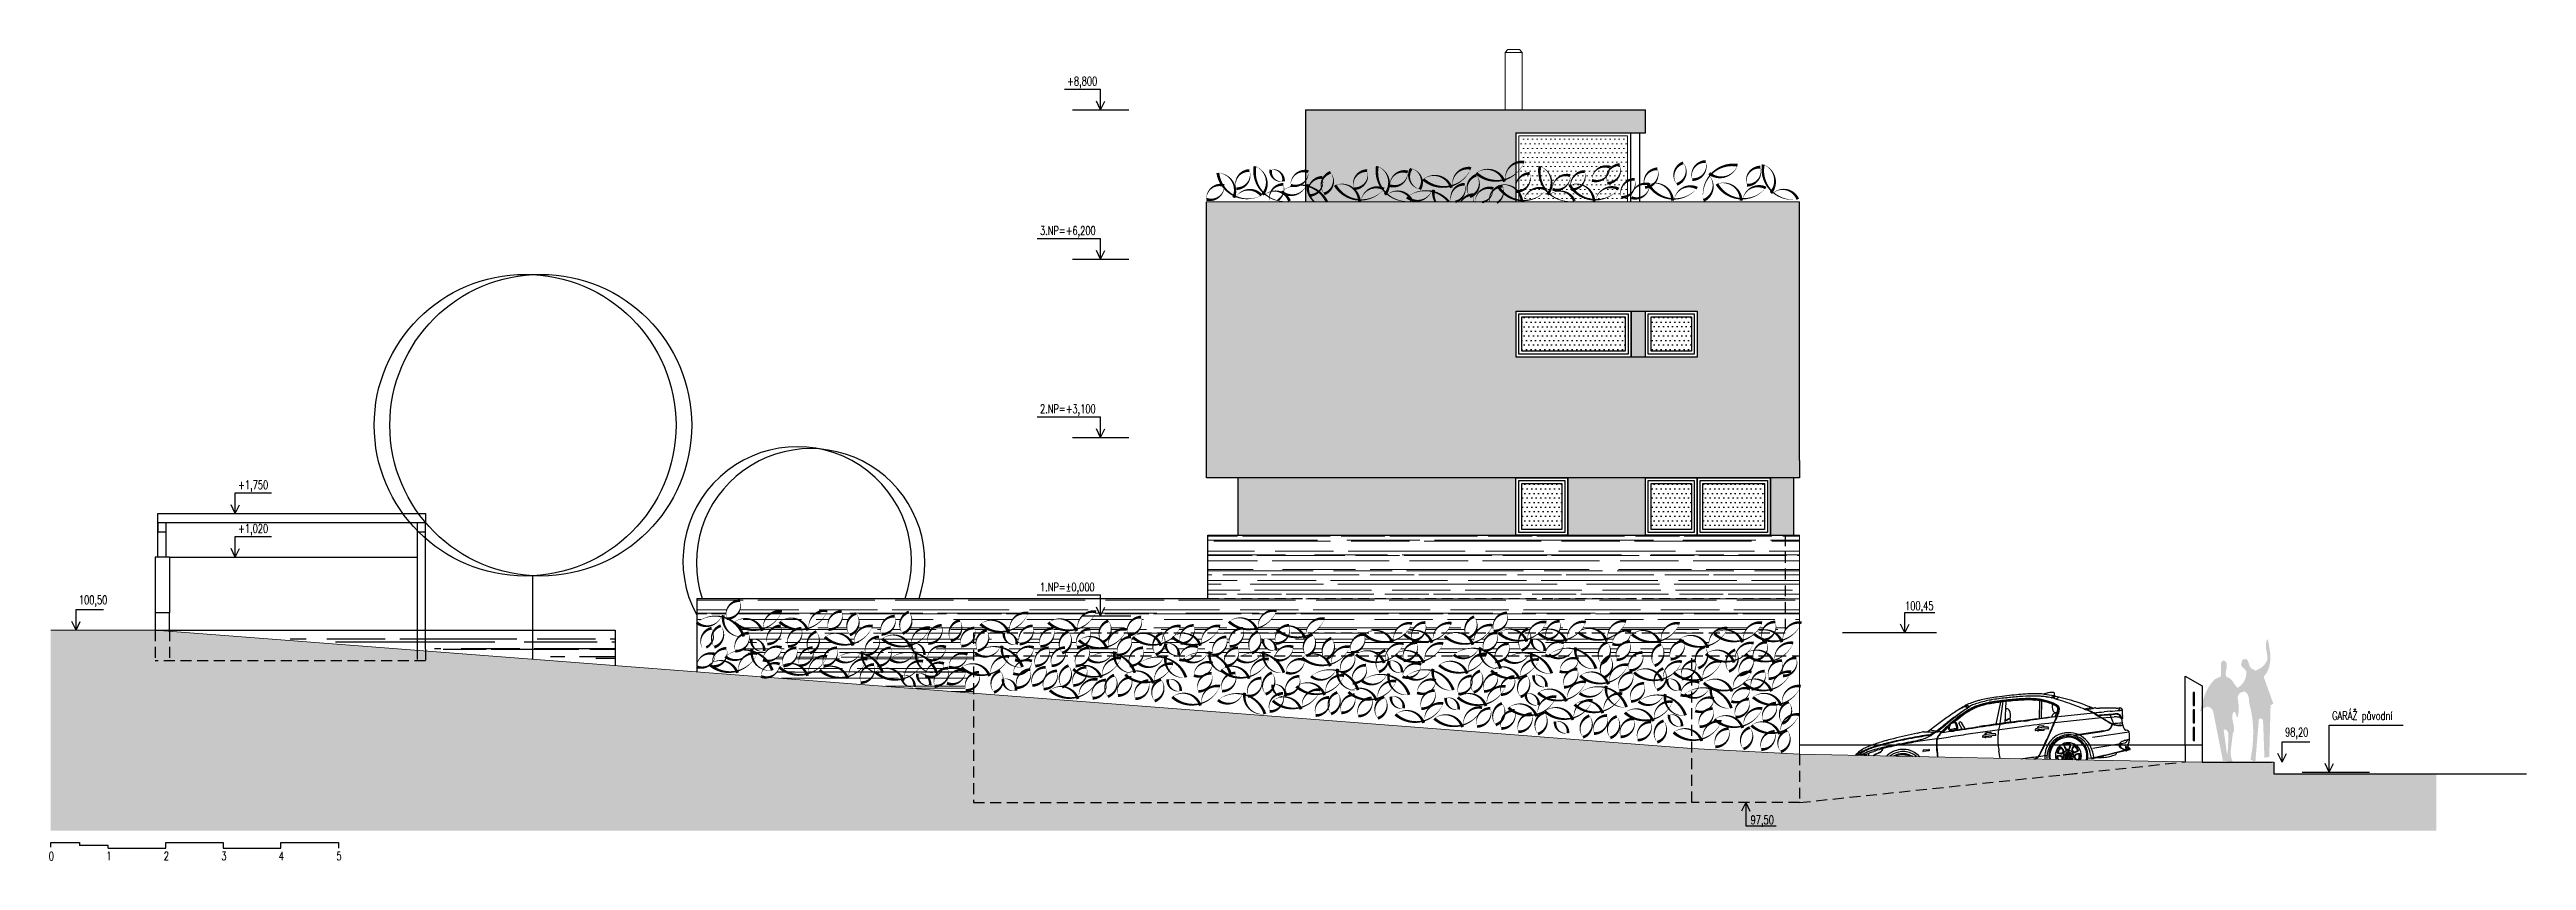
# Model space of a CAD drawing. Header units: metres. Extents: x -442 to 316, y -503 to 125.
# Drawn here: x 190.48 to 233.53, y -82.16 to -68.05 of the extents above; entities that cross this region are included whole.
import ezdxf

# ---------------------------------------------------------------- set-up
doc = ezdxf.new("R2010")
doc.units = ezdxf.units.M
doc.linetypes.add('DASHED', pattern=[19.05, 12.7, -6.35])
for name, color, linetype in [('1', 7, 'Continuous'), ('FIGURE_SAGOME', 252, 'Continuous'), ('popis', 6, 'Continuous'), ('SRAFA', 251, 'Continuous'), ('SRAFY', 3, 'Continuous'), ('stávající stromy', 86, 'Continuous'), ('zariz.predmety', 203, 'Continuous'), ('ZDIVO', 1, 'Continuous')]:
    doc.layers.add(name, color=color, linetype=linetype)
doc.styles.add('ROMANS', font='romans.shx', dxfattribs={"width": 0.7})
pattern_1 = [(0, (226.03284, -97.92936), (0.5588, 0.254), [3.81, -0.508, 1.27, -0.254]), (0, (226.37066, -97.80236), (-0.254, 0.33782), [0.762, -0.08382, 1.524, -0.1905]), (0, (226.15984, -97.71346), (1.3208, 0.17018), [2.032, -0.3556, 1.016, -0.254])]
pattern_2 = [(0, (285.03798, 90.29712), (0.5588, 0.254), [3.81, -0.508, 1.27, -0.254]), (0, (285.3758, 90.4241), (-0.254, 0.33782), [0.762, -0.08382, 1.524, -0.1905]), (0, (285.16498, 90.51302), (1.3208, 0.17018), [2.032, -0.3556, 1.016, -0.254])]

msp = doc.modelspace()

# ---------------------------------------------------------------- texts
at = {"layer": 'popis', "linetype": 'Continuous', "char_height": 0.15, "width": 2.20915077, "attachment_point": 1, "style": 'ROMANS'}
for s, insert in [('+8,800', (208.169876, -68.53024)), ('3.NP=+6,200', (207.697724, -71.13024)), ('2.NP=+3,100', (207.697724, -74.23024)), ('+1,750', (193.759933, -75.552782)), ('+1,020', (193.759933, -76.312782)), ('1.NP=%%P0,000', (207.697724, -77.33024)), ('100,50', (190.99121, -77.555559)), ('100,45', (222.733488, -77.658724)), ('GARÁŽ původní', (230.157037, -79.568063)), ('98,20', (229.338121, -79.855559)), ('97,50', (220.048814, -81.381968)), ('0', (190.467859, -82.012924)), ('1', (191.467859, -82.009353)), ('2', (192.467859, -82.009353)), ('3', (193.467859, -82.009353)), ('4', (194.467859, -82.009353)), ('5', (195.467859, -82.009688))]:
    msp.add_mtext(s, dxfattribs=dict(at, insert=insert))

# ---------------------------------------------------------------- hatches: boundary and pattern name
at = {"layer": 'FIGURE_SAGOME', "linetype": 'Continuous'}
h = msp.add_hatch(color=256, dxfattribs=at)
h.paths.add_polyline_path([(228.482141, -79.605256), (228.463264, -79.569272), (228.443466, -79.585458), (228.429936, -79.604371), (228.422746, -79.625055), (228.419134, -79.648465), (228.42094, -79.697058), (228.431742, -79.749264), (228.444351, -79.804161), (228.451541, -79.859943), (228.447964, -79.913955), (228.427244, -79.965239), (228.415557, -80.087642), (228.397565, -80.215428), (228.393067, -80.279357), (228.396644, -80.341443), (228.411059, -80.400839), (228.422746, -80.429633), (228.438932, -80.457542), (228.397565, -80.460234), (228.357968, -80.444933), (228.313873, -80.430518), (228.28777, -80.428747), (228.258941, -80.434131), (228.091558, -79.58096), (228.07987, -79.549474), (228.061878, -79.524292), (228.033969, -79.503573), (227.995258, -79.485581), (227.923289, -79.508992), (227.915179, -79.523371), (227.90105, -79.559463), (227.862973, -79.569272), (227.898072, -79.418075), (227.921483, -79.340688), (227.950277, -79.265072), (227.984455, -79.191297), (228.024973, -79.121985), (228.07268, -79.059013), (228.126656, -79.005001), (228.170751, -78.986088), (228.222956, -78.957294), (228.222956, -78.717907), (228.271549, -78.681002), (228.305763, -78.702607), (228.322869, -78.732322), (228.326446, -78.767421), (228.322869, -78.807018), (228.308454, -78.890709), (228.308454, -78.931191), (228.319257, -78.969017), (228.355241, -78.98159), (228.384956, -78.999618), (228.429051, -79.04729), (228.465956, -79.103993), (228.511857, -79.161582), (228.571252, -79.116602), (228.62073, -79.058092), (228.654022, -78.987009), (228.666631, -78.908701), (228.666631, -78.883519), (228.660327, -78.8628), (228.632453, -78.828622), (228.59824, -78.798022), (228.572137, -78.764694), (228.595548, -78.669314), (228.666631, -78.657627), (228.688236, -78.683729), (228.703536, -78.722405), (228.717951, -78.767421), (228.73952, -78.814207), (228.823247, -78.860994), (228.883527, -78.83312), (228.938425, -78.798022), (228.987017, -78.749429), (229.026614, -78.681002), (229.031112, -78.634216), (229.027535, -78.587429), (229.011314, -78.491129), (229.005009, -78.442537), (229.005009, -78.395715), (229.014926, -78.350734), (229.039223, -78.309331), (229.068017, -78.474908), (229.079705, -78.558635), (229.084203, -78.643212), (229.077934, -78.726903), (229.059021, -78.809709), (229.023037, -78.890709), (228.967219, -78.969017), (229.135523, -79.437873), (229.08693, -79.461284), (229.063519, -80.361242), (228.979828, -80.37385), (228.955531, -79.714165), (228.906938, -79.688983), (228.883527, -79.701556), (228.823247, -80.434131), (228.799376, -80.436522), (228.73952, -80.408949), (228.774619, -80.175831), (228.786342, -79.930141), (228.780923, -79.804161), (228.76835, -79.678181), (228.745824, -79.55128), (228.715224, -79.425265), (228.713453, -79.373095), (228.704421, -79.314585), (228.69454, -79.285791), (228.680125, -79.259688), (228.658556, -79.237198), (228.631532, -79.220977), (228.559529, -79.245273), (228.549647, -79.251577), (228.53973, -79.267799), (228.511857, -79.317277), (228.526236, -79.407273), (228.533461, -79.497268), (228.529849, -79.587264), (228.511857, -79.67726), (228.498363, -79.66196), (228.491137, -79.636778)])
h.paths.add_polyline_path([(228.319257, -79.894156), (228.33994, -79.917567), (228.350743, -79.951745), (228.355241, -80.037243), (228.349857, -80.10744), (228.348051, -80.176752), (228.343553, -80.247835), (228.331865, -80.325222), (228.271549, -79.894156), (228.295846, -79.881548)], flags=16)
h = msp.add_hatch(color=256, dxfattribs=at)
edge = h.paths.add_edge_path()
edge.add_line((225.553597, -80.34311), (225.571779, -80.341179))
edge.add_line((225.571779, -80.341179), (225.569847, -80.322997))
edge.add_ellipse((225.571779, -80.341179), major_axis=(0.011491, 0.014222), ratio=1, start_angle=45, end_angle=135)
edge = h.paths.add_edge_path()
edge.add_line((225.58996, -80.339248), (225.571779, -80.341179))
edge.add_line((225.571779, -80.341179), (225.57371, -80.359361))
edge.add_ellipse((225.571779, -80.341179), major_axis=(-0.014222, 0.011491), ratio=1, start_angle=135, end_angle=225)
at = {"layer": 'SRAFA', "linetype": 'Continuous'}
msp.add_hatch(color=256, dxfattribs=at).paths.add_polyline_path([(190.501974, -78.154917), (190.501974, -81.641623), (231.965839, -81.641623), (231.965839, -80.654917), (229.141226, -80.654917), (229.141226, -80.454917), (227.899876, -80.454917), (220.899876, -80.314917), (219.0265, -80.212603), (201.729876, -78.880181), (192.315046, -78.154917)])
h = msp.add_hatch(dxfattribs=at)
h.set_pattern_fill('AR-RROOF', color=256, scale=0.01, style=0)
h.set_pattern_definition(pattern_2)
h.paths.add_polyline_path([(196.873811, -78.454998), (196.873811, -78.154917), (192.565046, -78.154917), (192.565046, -78.162226)])
h = msp.add_hatch(dxfattribs=at)
h.set_pattern_fill('AR-RROOF', color=256, scale=0.01, style=0)
h.set_pattern_definition(pattern_2)
h.paths.add_polyline_path([(196.873811, -78.454998), (197.015046, -78.464595), (197.015046, -78.154917), (196.873811, -78.154917)])
h = msp.add_hatch(dxfattribs=at)
h.set_pattern_fill('AR-RROOF', color=256, scale=0.01, style=0)
h.set_pattern_definition(pattern_2)
h.paths.add_polyline_path([(197.015046, -78.464595), (198.883945, -78.591583), (198.883945, -78.154917), (197.015046, -78.154917)])
h = msp.add_hatch(dxfattribs=at)
h.set_pattern_fill('AR-RROOF', color=256, scale=0.01, style=0)
h.set_pattern_definition(pattern_2)
h.paths.add_polyline_path([(200.315046, -78.154917), (199.84228, -78.154917), (198.908529, -78.154917), (198.883945, -78.154917), (198.883945, -78.591583), (200.315046, -78.688824)])
at = {"layer": 'SRAFY', "linetype": 'Continuous', "lineweight": 0}
for points in [[(212.311929, -69.104917), (212.311929, -70.707328), (215.969876, -70.707328), (215.969876, -69.504917), (218.219876, -69.504917), (218.219876, -69.104917)], [(217.969876, -72.604917), (218.219876, -72.604917), (218.219876, -73.404917), (217.969876, -73.404917)], [(211.139876, -75.504917), (211.139876, -76.504917), (215.969876, -76.504917), (215.969876, -75.504917)], [(218.219876, -75.504917), (216.869876, -75.504917), (216.869876, -76.504917), (218.219876, -76.504917)], [(220.799876, -75.504917), (220.392339, -75.504917), (220.392339, -76.504917), (220.649876, -76.504917), (220.799876, -76.504917)]]:
    msp.add_hatch(color=252, dxfattribs=at).paths.add_polyline_path(points)
h = msp.add_hatch(dxfattribs=at)
h.set_pattern_fill('DOTS', color=256, scale=0.05, style=0)
h.set_pattern_definition([(0, (0, 217.641926), (0.0396875, 0.079375), [0, -0.079375])])
h.paths.add_polyline_path([(217.909876, -69.554917), (216.019876, -69.554917), (216.019876, -70.704917), (217.909876, -70.704917)])
at = {"layer": 'SRAFY', "linetype": 'Continuous'}
h = msp.add_hatch(dxfattribs=at)
h.set_pattern_fill('DOTS', color=256, scale=0.05, style=0)
h.set_pattern_definition([(0, (282.947615, 93.17457), (0.0396875, 0.079375), [0, -0.079375])])
h.paths.add_polyline_path([(216.071599, -72.704917), (217.869876, -72.704917), (217.869876, -73.304917), (216.071599, -73.304917)])
h = msp.add_hatch(dxfattribs=at)
h.set_pattern_fill('DOTS', color=256, scale=0.05, style=0)
h.set_pattern_definition([(0, (284.097615, 93.176105), (0.0396875, 0.079375), [0, -0.079375])])
h.paths.add_polyline_path([(218.319876, -72.704917), (219.019876, -72.704917), (219.019876, -73.304917), (218.319876, -73.304917)])
h = msp.add_hatch(dxfattribs=at)
h.set_pattern_fill('DOTS', color=256, scale=0.05, style=0)
h.set_pattern_definition([(0, (281.847615, 90.276105), (0.0396875, 0.079375), [0, -0.079375])])
h.paths.add_polyline_path([(216.069876, -75.604917), (216.769876, -75.604917), (216.769876, -76.404917), (216.069876, -76.404917)])
h = msp.add_hatch(dxfattribs=at)
h.set_pattern_fill('DOTS', color=256, scale=0.05, style=0)
h.set_pattern_definition([(0, (284.097615, 90.276105), (0.0396875, 0.079375), [0, -0.079375])])
h.paths.add_polyline_path([(218.319876, -75.604917), (219.019876, -75.604917), (219.019876, -76.404917), (218.319876, -76.404917)])
h = msp.add_hatch(dxfattribs=at)
h.set_pattern_fill('DOTS', color=256, scale=0.05, style=0)
h.set_pattern_definition([(0, (284.790814, 90.276105), (0.0396875, 0.079375), [0, -0.079375])])
h.paths.add_polyline_path([(219.219876, -75.604917), (220.292339, -75.604917), (220.292339, -76.404917), (219.219876, -76.404917)])
at = {"layer": 'SRAFY', "linetype": 'Continuous', "lineweight": 0}
h = msp.add_hatch(dxfattribs=at)
h.set_pattern_fill('AR-RROOF', color=256, scale=0.01, style=0)
h.set_pattern_definition(pattern_1)
h.paths.add_polyline_path([(220.649876, -77.604917), (220.649876, -76.504917), (210.614876, -76.504917), (210.614876, -77.604917)])
h = msp.add_hatch(dxfattribs=at)
h.set_pattern_fill('AR-RROOF', color=256, scale=0.01, style=0)
h.set_pattern_definition(pattern_1)
h.paths.add_polyline_path([(220.899876, -76.504917), (220.649876, -76.504917), (220.649876, -78.156262, -0.277455655), (220.899876, -78.023461)])
h = msp.add_hatch(dxfattribs=at)
h.set_pattern_fill('AR-RROOF', color=256, scale=0.01, style=0)
h.set_pattern_definition(pattern_1)
h.paths.add_polyline_path([(220.649876, -77.604917), (210.614876, -77.604917), (201.729876, -77.604917), (201.729876, -78.023766, 0.000375952), (201.730194, -78.024029, -0.221401291), (202.157077, -77.921326, 0.017026921), (202.163923, -77.90392, 0.627219539), (202.19596, -77.890282, 0.031518356), (202.189886, -77.929081, -0.030431924), (202.249817, -77.949298, -0.510351036), (202.48211, -77.642854, -0.501395592), (202.2666, -77.956468, -0.188923993), (202.532414, -78.227293, -0.109661285), (202.633337, -78.207167, -0.395215045), (202.499396, -78.502885, -0.074808976), (202.65396, -78.510671, 0.017026921), (202.660807, -78.493265, 0.627219539), (202.692844, -78.479627, 0.031518356), (202.68677, -78.518426, -0.110655578), (202.887966, -78.624432, -0.454609068), (203.205263, -78.459064, -0.426018166), (202.952719, -78.690347, -0.034261703), (202.99403, -78.748327, -0.195507095), (203.172855, -78.745961, -0.368120938), (202.967694, -78.975536), (206.539869, -79.250715), (206.53987, -79.165758, -0.147470646), (206.407806, -79.202482, -0.370777941), (206.523402, -78.915297, -0.107734172), (206.331321, -78.80489, -0.180997322), (206.539872, -78.739434), (206.539875, -78.312532, -0.276878668), (206.327756, -78.433593, -0.520567051), (206.5577, -78.119853, -0.212989389), (206.539875, -78.312532), (206.539873, -78.604949), (206.668295, -78.60495, -0.097602923), (206.57482, -78.554466, -0.027817052), (206.622007, -78.521045, -0.532587677), (206.772654, -78.156939, -0.41421838), (206.693948, -78.483365, -0.152156614), (207.001702, -78.451764, 0.017026921), (207.008549, -78.434358, 0.627219539), (207.040586, -78.420719, 0.031518356), (207.034512, -78.459518, -0.138077547), (207.276431, -78.604179, -0.428077034), (207.587873, -78.459064, -0.168688368), (207.533278, -78.604958), (207.624762, -78.604959, -0.302037285), (207.846774, -78.464205, -0.15166993), (207.850492, -78.604961), (207.906178, -78.604962, -0.204529272), (208.040883, -78.476055, -0.405626328), (208.192802, -78.182198, -0.434115874), (208.141952, -78.525363, -0.08502768), (208.132394, -78.604964), (208.326861, -78.604966, -0.302045659), (208.548875, -78.464205, -0.15167738), (208.552592, -78.604968), (208.605509, -78.604968, -0.175558343), (208.955938, -78.552758, 0.017026921), (208.962785, -78.535352, 0.627219539), (208.994822, -78.521713, 0.031518356), (208.988748, -78.560512, -0.030431924), (209.048679, -78.580729, -0.510351036), (209.280972, -78.274285, -0.501395592), (209.065462, -78.587899, -0.018553585), (209.100063, -78.604973), (209.262989, -78.604975, -0.302056824), (209.485008, -78.464205, -0.151687314), (209.488722, -78.604977), (210.128917, -78.604983, -0.440655848), (210.443374, -78.450282, -0.109701311), (210.418665, -78.550219, -0.093526945), (210.611527, -78.552758, 0.017026921), (210.618374, -78.535352, 0.627219539), (210.650411, -78.521713, 0.031518356), (210.644337, -78.560512, -0.030431924), (210.704268, -78.580729, -0.510351036), (210.936561, -78.274285, -0.501395592), (210.721051, -78.587899, -0.018569461), (210.755681, -78.604989), (210.918571, -78.60499, -0.30207657), (211.140597, -78.464205, -0.151704883), (211.144306, -78.604992), (211.197185, -78.604993, -0.088421385), (211.370483, -78.547719, -0.508080567), (211.486625, -78.182198, -0.481512509), (211.40363, -78.544033, -0.069698171), (211.54766, -78.552758, 0.017026921), (211.554506, -78.535352, 0.627219539), (211.586543, -78.521713, 0.031518356), (211.580469, -78.560512, -0.057836471), (211.69183, -78.604998), (211.784501, -78.604998, -0.440676408), (212.098963, -78.450282, -0.181395328), (212.036674, -78.605001), (212.297525, -78.605003, -0.01810535), (212.317823, -78.595125, -0.504594), (212.435511, -78.231739, -0.431833421), (212.386159, -78.57386, -0.170576996), (212.590531, -78.605006), (212.616894, -78.605006, -0.424934922), (212.763798, -78.296338, -0.369665483), (212.752636, -78.605008), (212.78308, -78.605008, -0.356638634), (213.092948, -78.447362, -0.389901542), (213.329924, -78.230196, -0.491745915), (213.809962, -78.346326, 0.016210113), (213.842366, -78.337023, -0.499116137), (214.164291, -78.038458, -0.091938634), (214.061847, -78.198069, -0.094398761), (214.17288, -78.162158, -0.29999477), (214.394162, -78.023027, -0.204697864), (214.379927, -78.20907, -0.146334829), (214.4964, -78.344578, 0.016210113), (214.528805, -78.335275, -0.499116137), (214.850729, -78.03671, -0.221401291), (214.528805, -78.335275, 0.017026921), (214.531357, -78.353804, 0.627219534), (214.510101, -78.381382, 0.031518356), (214.4964, -78.344578, -0.14268086), (214.205692, -78.334025, -0.043850056), (214.164217, -78.336767, -0.023169983), (214.158115, -78.315638, -0.075226539), (214.026937, -78.231923, -0.103185361), (213.842366, -78.337023, 0.017026921), (213.844919, -78.355552, 0.627219534), (213.823663, -78.38313, 0.031518356), (213.809962, -78.346326, -0.24873021), (213.336684, -78.230304, 0.002151066), (213.334642, -78.230251, -0.520567051), (213.104698, -78.543992, -0.103594908), (213.092948, -78.447362, 0.009104523), (213.083136, -78.445411, -0.09193081), (212.980703, -78.60501), (213.040417, -78.60501, -0.132230814), (213.160265, -78.575513, -0.032200253), (213.168209, -78.605012), (213.21991, -78.605012, -0.019535816), (213.188766, -78.578926, -0.359123675), (213.585356, -78.589761, -0.149815433), (213.698584, -78.508862, -0.044782806), (213.721935, -78.544308, -0.340520514), (214.019602, -78.389982, -0.091938634), (213.917157, -78.549593, -0.094398761), (214.028191, -78.513683, -0.29999477), (214.249472, -78.374551, -0.204697864), (214.235238, -78.560595, -0.056602796), (214.289811, -78.605022), (214.387938, -78.605023, -0.408904464), (214.70604, -78.388234, -0.133512249), (214.540307, -78.605025), (214.918278, -78.605028, -0.033752302), (214.888176, -78.583434, -0.221401291), (215.315059, -78.480731, 0.017026921), (215.321906, -78.463325, 0.627219539), (215.353942, -78.449687, 0.031518356), (215.347868, -78.488486, -0.030431924), (215.4078, -78.508703, -0.510351036), (215.640092, -78.202259, -0.501395592), (215.424583, -78.515873, -0.078853516), (215.561067, -78.605034), (215.602837, -78.605035, -0.390440531), (215.844129, -78.392179, -0.239398119), (215.81359, -78.605037), (215.869422, -78.605037, -0.165926468), (216.202554, -78.561761, 0.017026921), (216.209401, -78.544355, 0.627219539), (216.241437, -78.530716, 0.031518356), (216.235363, -78.569515, -0.0484261), (216.329381, -78.605042), (216.478629, -78.605043, -0.5358378), (216.802494, -78.378255, -0.109701311), (216.777786, -78.478193, -0.093526945), (216.970648, -78.480731, 0.017026921), (216.977495, -78.463325, 0.627219539), (217.009531, -78.449687, 0.031518356), (217.003457, -78.488486, -0.11844705), (217.216673, -78.60505), (217.399122, -78.605052, -0.33883691), (217.560785, -78.365909, -0.273222275), (217.594145, -78.605054), (217.708937, -78.605055, -0.260884222), (217.813349, -78.397902, -0.181510175), (217.646479, -78.395598, -0.520567051), (217.970345, -78.180149, -0.242972003), (217.865775, -78.371309, -0.091987134), (217.951272, -78.35735, -0.29124848), (217.890822, -78.605056), (218.005694, -78.605057, -0.189590194), (218.16878, -78.544949, -0.064825099), (218.180839, -78.605059), (218.330473, -78.60506, -0.297308201), (218.491547, -78.401693, -0.231029783), (218.536583, -78.605062), (218.646589, -78.605063, -0.409622044), (218.857941, -78.347564, -0.026241491), (218.815654, -78.313098, -0.487270329), (219.292161, -78.432023, 0.016210113), (219.324565, -78.422719, -0.499116137), (219.64649, -78.124154, -0.015289227), (219.633587, -78.153218, -0.274251431), (219.893226, -78.337038, 0.016210113), (219.925631, -78.327735, -0.499116137), (220.247555, -78.02917, -0.091938634), (220.145111, -78.18878, -0.094398761), (220.256144, -78.15287, -0.29999477), (220.477426, -78.013738, -0.204697864), (220.463192, -78.199782, -0.146334829), (220.579665, -78.33529, 0.016210113), (220.612069, -78.325987, -0.162420267), (220.649876, -78.156262)])
h.paths.add_polyline_path([(212.644475, -77.95854, -0.221401291), (212.32255, -78.257106, 0.017026921), (212.325103, -78.275635, 0.627219535), (212.303847, -78.303212, 0.031518356), (212.290146, -78.266409, -0.136537014), (212.011385, -78.259652, -0.285086114), (211.795824, -78.387064, -0.252770571), (211.83349, -78.164586, -0.012596912), (211.813639, -78.147484, -0.107140019), (211.932667, -78.090166, -0.100629508), (212.025768, -78.073323, -0.010077605), (212.028663, -78.082445, -0.275846106), (212.290146, -78.266409, 0.016210113), (212.32255, -78.257106, -0.499116137)], flags=16)
h.paths.add_polyline_path([(211.811042, -77.818779, -0.221401291), (211.489117, -78.117344, 0.017026921), (211.49167, -78.135873, 0.627219534), (211.470414, -78.163451, 0.031518356), (211.456713, -78.126648, -0.111213636), (211.228254, -78.132507, -0.508797904), (210.995624, -78.43783, -0.482489338), (211.196714, -78.125222, -0.120121626), (210.980206, -78.007723, -0.487270329), (211.456713, -78.126648, 0.016210113), (211.489117, -78.117344, -0.499116137)], flags=16)
h.paths.add_polyline_path([(214.732128, -78.2611, -0.3337143), (215.106574, -78.254338, -0.455928204), (215.243625, -77.923084, -0.499284962), (215.148204, -78.290456, -0.087291967), (215.208635, -78.380025, 0.016210113), (215.241039, -78.370722, -0.510540667), (215.572775, -78.074108, -0.395636234), (215.814469, -77.856997, -0.520567051), (215.584525, -78.170738, -0.103594908), (215.572775, -78.074108, 0.009104523), (215.562964, -78.072157, -0.221401291), (215.241039, -78.370722, 0.017026921), (215.243592, -78.389251, 0.627219534), (215.222336, -78.416829, 0.031518356), (215.208635, -78.380025, -0.250947618)], flags=16)
h.paths.add_polyline_path([(211.795456, -78.508996, -0.520567051), (211.573163, -78.309286, -0.520567051)], flags=16)
h.paths.add_polyline_path([(215.668593, -78.205672, -0.359123675), (216.065183, -78.216507, -0.149815433), (216.178411, -78.135608, -0.044782806), (216.201762, -78.171054, -0.340520514), (216.499429, -78.016728, -0.091938634), (216.396985, -78.176339, -0.094398761), (216.508018, -78.140429, -0.29999477), (216.7293, -78.001297, -0.204697864), (216.715066, -78.187341, -0.146334829), (216.831538, -78.322849, 0.016210113), (216.863943, -78.313545, -0.499116137), (217.185867, -78.01498, -0.08716904), (217.090093, -78.167352, -0.445181434), (217.530873, -78.310358, 0.016210113), (217.563278, -78.301055, -0.499116137), (217.885202, -78.00249, -0.221401291), (217.563278, -78.301055, 0.017026921), (217.56583, -78.319584, 0.627219534), (217.544574, -78.347162, 0.031518356), (217.530873, -78.310358, -0.246520601), (217.060841, -78.197204, -0.11129717), (216.863943, -78.313545, 0.017026921), (216.866495, -78.332074, 0.627219534), (216.845239, -78.359652, 0.031518356), (216.831538, -78.322849, -0.14268086), (216.54083, -78.312295, -0.043850056), (216.499355, -78.315038, -0.023169983), (216.493254, -78.293908, -0.075226539), (216.362075, -78.210193, -0.076065678), (216.229741, -78.295285, -0.308752254), (216.067962, -78.50858, -0.191773173), (216.01721, -78.340401, -0.18586397)], flags=16)
h.paths.add_polyline_path([(210.826747, -78.087007, -0.221401291), (210.504822, -78.385572, 0.017026921), (210.507375, -78.404101, 0.627219534), (210.486119, -78.431679, 0.031518356), (210.472418, -78.394875, -0.14268086), (210.181709, -78.384321, -0.043850056), (210.140235, -78.387064, -0.023169983), (210.134133, -78.365934, -0.075226539), (210.002955, -78.282219, -0.076065678), (209.870621, -78.367311, -0.308752254), (209.708841, -78.580607, -0.191773173), (209.658089, -78.412427, -0.18586397), (209.309473, -78.277698, -0.359123675), (209.706062, -78.288534, -0.149815433), (209.819291, -78.207634, -0.044782806), (209.842641, -78.24308, -0.340520514), (210.140308, -78.088755, -0.091938634), (210.037864, -78.248365, -0.094398761), (210.148897, -78.212455, -0.29999477), (210.370179, -78.073323, -0.204697864), (210.355945, -78.259367, -0.146334829), (210.472418, -78.394875, 0.016210113), (210.504822, -78.385572, -0.499116137)], flags=16)
h.paths.add_polyline_path([(216.244716, -78.318407, -0.520567051), (216.467009, -78.518117, -0.520567051)], flags=16)
h.paths.add_polyline_path([(210.107888, -78.590143, -0.520567051), (209.885595, -78.390433, -0.520567051)], flags=16)
h.paths.add_polyline_path([(209.225404, -78.242764, -0.103594908), (209.213654, -78.146134, 0.009104523), (209.203843, -78.144183, -0.221401291), (208.881918, -78.442748, 0.017026921), (208.884471, -78.461277, 0.627219534), (208.863215, -78.488855, 0.031518356), (208.849514, -78.452051, -0.185030955), (208.479954, -78.407954, -0.159553544), (208.338561, -78.450893, -0.520567051), (208.568505, -78.137152, -0.139982302), (208.574931, -78.267383, -0.149451632), (208.747453, -78.326364, -0.455928204), (208.884505, -77.995111, -0.499284962), (208.789083, -78.362483, -0.087291967), (208.849514, -78.452051, 0.016210113), (208.881918, -78.442748, -0.510540667), (209.213654, -78.146134, -0.395636234), (209.455349, -77.929023, -0.520567051)], flags=16)
h.paths.add_polyline_path([(208.671808, -77.836261, -0.221401291), (208.349884, -78.134826, 0.017026921), (208.352437, -78.153355, 0.627219534), (208.33118, -78.180933, 0.031518356), (208.31748, -78.144129, -0.250947618), (207.840973, -78.025205, -0.487270329), (208.31748, -78.144129, 0.016210113), (208.349884, -78.134826, -0.499116137)], flags=16)
h.paths.add_polyline_path([(217.985128, -78.227218, -0.487270329), (218.461635, -78.346143, 0.016210113), (218.494039, -78.336839, -0.499116137), (218.815964, -78.038274, -0.221401291), (218.494039, -78.336839, 0.017026921), (218.496592, -78.355368, 0.627219534), (218.475336, -78.382946, 0.031518356), (218.461635, -78.346143, -0.250947618)], flags=16)
h.paths.add_polyline_path([(207.701801, -78.43783, -0.520567051), (207.931746, -78.124089, -0.520567051)], flags=16)
h.paths.add_polyline_path([(207.341749, -78.395847, -0.520567051), (207.571694, -78.082106, -0.520567051)], flags=16)
h.paths.add_polyline_path([(207.492031, -77.86081, -0.221401291), (207.170106, -78.159375, 0.017026921), (207.172659, -78.177904, 0.627219534), (207.151403, -78.205482, 0.031518356), (207.137702, -78.168678, -0.250947618), (206.661195, -78.049754, -0.487270329), (207.137702, -78.168678, 0.016210113), (207.170106, -78.159375, -0.499116137)], flags=16)
h.paths.add_polyline_path([(207.291548, -78.405324, -0.520567051), (207.069255, -78.205614, -0.520567051)], flags=16)
h.paths.add_polyline_path([(205.865964, -79.131641, -0.19561804), (205.876498, -78.953016, -0.152938913), (205.734867, -78.962217, -0.231457404), (205.787387, -79.113654, -0.520567051), (205.565094, -78.913944, -0.203048914), (205.705258, -78.938387, -0.072432821), (205.720761, -78.871735, -0.108645271), (205.614433, -78.790311, -0.125223083), (205.423037, -78.961046, -0.304113847), (205.514906, -79.142179, -0.411805176), (205.296344, -79.007187, -0.238146599), (204.841892, -78.891961, -0.020431989), (204.817432, -78.884852, -0.354799033), (204.581049, -79.068414, -0.346761333), (204.67912, -78.791277, -0.038927165), (204.650674, -78.752023, -0.169820049), (204.37699, -78.9594, 0.017026921), (204.379543, -78.977929, 0.627219535), (204.358287, -79.005507, 0.031518356), (204.344586, -78.968703, -0.250947618), (203.868079, -78.849778, -0.487270329), (204.344586, -78.968703, 0.016210113), (204.37699, -78.9594, -0.404248156), (204.612729, -78.659063, -0.079695869), (204.606138, -78.560512, 0.016210113), (204.573328, -78.552758, -0.496307686), (204.148361, -78.657026, -0.276695336), (203.936321, -78.777946, -0.520567051), (204.166265, -78.464205, -0.206434259), (204.151296, -78.65165, -0.218293144), (204.573328, -78.552758, 0.017026921), (204.580175, -78.535352, 0.627219539), (204.612212, -78.521713, 0.031518356), (204.606138, -78.560512, -0.030431924), (204.666069, -78.580729, -0.510351036), (204.898361, -78.274285, -0.501395592), (204.682852, -78.587899, -0.107267621), (204.86046, -78.718763, -0.442034544), (205.102398, -78.464205, -0.206434259), (205.087428, -78.65165, -0.218293144), (205.509461, -78.552758, 0.014728618), (205.515453, -78.537727, -0.163823503), (205.463348, -78.433638, 0.598563666), (205.443681, -78.46148, 0.031518356), (205.42998, -78.424676, -0.250947618), (204.953473, -78.305752, -0.487270329), (205.42998, -78.424676, 0.015877217), (205.461725, -78.415585, -0.012877941), (205.461592, -78.406192, -0.488683336), (205.784309, -78.116808, -0.180853755), (205.537287, -78.38459, -0.39626752), (205.685208, -78.585984, -0.086954924), (205.622335, -78.589415, -0.065313542), (205.737051, -78.661145, -0.514441402), (206.060764, -78.450282, -0.506609195), (205.746747, -78.669336, -0.054579685), (205.823755, -78.752314, -0.227169724), (206.028356, -78.737178, -0.105743775), (206.005274, -78.833775, -0.097813006), (206.095909, -78.8179, -0.520567051)], flags=16)
h.paths.add_polyline_path([(205.309607, -78.213626, -0.520567051), (205.420057, -77.840654, -0.520567051)], flags=16)
h.paths.add_polyline_path([(204.942517, -78.226736, -0.520567051), (205.172462, -77.912996, -0.520567051)], flags=16)
h.paths.add_polyline_path([(204.788548, -78.087007, -0.221401291), (204.466623, -78.385572, 0.017026921), (204.469176, -78.404101, 0.627219534), (204.44792, -78.431679, 0.031518356), (204.434219, -78.394875, -0.250947618), (203.957712, -78.27595, -0.487270329), (204.434219, -78.394875, 0.016210113), (204.466623, -78.385572, -0.499116137)], flags=16)
h.paths.add_polyline_path([(204.390529, -78.238516, -0.520567051), (204.500979, -77.865543, -0.520567051)], flags=16)
h.paths.add_polyline_path([(204.021293, -78.144191, -0.520567051), (204.251237, -77.83045, -0.520567051)], flags=16)
h.paths.add_polyline_path([(204.001834, -77.822246, -0.221401291), (203.679909, -78.120811, 0.017026921), (203.682462, -78.13934, 0.627219534), (203.661206, -78.166918, 0.031518356), (203.647505, -78.130114, -0.045051943), (203.555124, -78.144749, -0.492101018), (203.319191, -78.43783, -0.39654102), (203.454139, -78.141698, -0.153393294), (203.170998, -78.01119, -0.487270329), (203.647505, -78.130114, 0.016210113), (203.679909, -78.120811, -0.499116137)], flags=16)
h.paths.add_polyline_path([(203.234219, -78.777946, -0.520567051), (203.464164, -78.464205, -0.520567051)], flags=16)
h = msp.add_hatch(dxfattribs=at)
h.set_pattern_fill('AR-RROOF', color=256, scale=0.01, style=0)
h.set_pattern_definition(pattern_1)
h.paths.add_polyline_path([(204.001834, -77.822246, -0.221401291), (203.679909, -78.120811, 0.017026921), (203.682462, -78.13934, 0.627219534), (203.661206, -78.166918, 0.031518356), (203.647505, -78.130114, -0.045051943), (203.555124, -78.144749, -0.492101018), (203.319191, -78.43783, -0.39654102), (203.454139, -78.141698, -0.153393294), (203.170998, -78.01119, -0.487270329), (203.647505, -78.130114, 0.016210113), (203.679909, -78.120811, -0.499116137)], flags=17)
h.paths.add_polyline_path([(202.959139, -78.395847, 0.520567051), (203.189084, -78.082106, 0.520567051)], flags=17)
h = msp.add_hatch(dxfattribs=at)
h.set_pattern_fill('AR-RROOF', color=256, scale=0.01, style=0)
h.set_pattern_definition(pattern_1)
h.paths.add_polyline_path([(204.001834, -77.822246, -0.221401291), (203.679909, -78.120811, 0.017026921), (203.682462, -78.13934, 0.627219534), (203.661206, -78.166918, 0.031518356), (203.647505, -78.130114, -0.045051943), (203.555124, -78.144749, -0.492101018), (203.319191, -78.43783, -0.39654102), (203.454139, -78.141698, -0.153393294), (203.170998, -78.01119, -0.487270329), (203.647505, -78.130114, 0.016210113), (203.679909, -78.120811, -0.499116137)], flags=17)
h.paths.add_polyline_path([(203.759342, -78.525363, -0.070515607), (203.699742, -78.555171, -0.09490169), (203.658273, -78.476055, 0.404738273), (203.51708, -78.774638, 0.435389443)], flags=17)
h = msp.add_hatch(dxfattribs=at)
h.set_pattern_fill('AR-RROOF', color=256, scale=0.01, style=0)
h.set_pattern_definition(pattern_1)
h.paths.add_polyline_path([(202.901757, -78.517778, 0.520567051), (202.679464, -78.318069, 0.520567051)], flags=17)
h = msp.add_hatch(dxfattribs=at)
h.set_pattern_fill('AR-RROOF', color=256, scale=0.01, style=0)
h.set_pattern_definition(pattern_1)
h.paths.add_polyline_path([(206.060764, -78.450282, -0.506609195), (205.746747, -78.669336, -0.054579685), (205.823755, -78.752314, -0.227169724), (206.028356, -78.737178, -0.105743775), (206.005274, -78.833775, -0.097813006), (206.095909, -78.8179, -0.520567051), (205.865964, -79.131641, -0.19561804), (205.876498, -78.953016, -0.152938913), (205.734867, -78.962217, -0.231457404), (205.787387, -79.113654, -0.520567051), (205.565094, -78.913944, -0.203048914), (205.705258, -78.938387, -0.072432821), (205.720761, -78.871735, -0.108645271), (205.614433, -78.790311, -0.125223083), (205.423037, -78.961046, -0.304113847), (205.514906, -79.142179, -0.411805176), (205.296344, -79.007187, -0.238146599), (204.841892, -78.891961, -0.020431989), (204.817432, -78.884852, -0.354799033), (204.581049, -79.068414, -0.346761333), (204.67912, -78.791277, -0.038927165), (204.650674, -78.752023, -0.169820049), (204.37699, -78.9594, 0.017026921), (204.379543, -78.977929, 0.627219535), (204.358287, -79.005507, 0.031518356), (204.344586, -78.968703, -0.250947618), (203.868079, -78.849778, -0.487270329), (204.344586, -78.968703, 0.016210113), (204.37699, -78.9594, -0.404248156), (204.612729, -78.659063, -0.079695869), (204.606138, -78.560512, 0.016210113), (204.573328, -78.552758, -0.496307686), (204.148361, -78.657026, -0.276695336), (203.936321, -78.777946, -0.520567051), (204.166265, -78.464205, -0.206434259), (204.151296, -78.65165, -0.218293144), (204.573328, -78.552758, 0.017026921), (204.580175, -78.535352, 0.627219539), (204.612212, -78.521713, 0.031518356), (204.606138, -78.560512, -0.030431924), (204.666069, -78.580729, -0.510351036), (204.898361, -78.274285, -0.501395592), (204.682852, -78.587899, -0.107267621), (204.86046, -78.718763, -0.442034544), (205.102398, -78.464205, -0.206434259), (205.087428, -78.65165, -0.218293144), (205.509461, -78.552758, 0.014728618), (205.515453, -78.537727, -0.163823503), (205.463348, -78.433638, 0.598563666), (205.443681, -78.46148, 0.031518356), (205.42998, -78.424676, -0.250947618), (204.953473, -78.305752, -0.487270329), (205.42998, -78.424676, 0.015877217), (205.461725, -78.415585, -0.012877941), (205.461592, -78.406192, -0.488683336), (205.784309, -78.116808, -0.180853755), (205.537287, -78.38459, -0.39626752), (205.685208, -78.585984, -0.086954924), (205.622335, -78.589415, -0.065313542), (205.737051, -78.661145, -0.514441402)], flags=17)
h.paths.add_polyline_path([(205.757625, -78.387064, 0.520567051), (205.987569, -78.073323, 0.520567051)], flags=17)
h = msp.add_hatch(dxfattribs=at)
h.set_pattern_fill('AR-RROOF', color=256, scale=0.01, style=0)
h.set_pattern_definition(pattern_1)
h.paths.add_polyline_path([(206.148753, -78.342322, 0.520567051), (206.304206, -77.985751, 0.520567051)], flags=17)
h = msp.add_hatch(dxfattribs=at)
h.set_pattern_fill('AR-RROOF', color=256, scale=0.01, style=0)
h.set_pattern_definition(pattern_1)
h.paths.add_polyline_path([(206.436352, -78.576566, 0.520567051), (206.112486, -78.792016, 0.520567051)], flags=17)
at = {"layer": 'ZDIVO', "linetype": 'Continuous', "lineweight": 0}
h = msp.add_hatch(color=35, dxfattribs=at)
h.paths.add_polyline_path([(210.589876, -70.704917), (220.899876, -70.704917), (220.899876, -75.504917), (210.589876, -75.504917)])
h.paths.add_polyline_path([(215.971599, -72.604917), (219.119876, -72.604917), (219.119876, -73.404917), (215.971599, -73.404917)], flags=16)

# ---------------------------------------------------------------- linework, layer by layer
for p, q in [((210.589876, -75.504917), (210.589876, -70.704917)), ((220.899876, -71.704917), (220.899876, -70.704917)), ((220.899876, -74.804917), (220.899876, -71.704917)), ((215.971599, -72.604917), (216.769876, -72.604917)), ((215.971599, -73.404917), (215.971599, -72.604917)), ((216.769876, -72.604917), (219.119876, -72.604917)), ((217.969876, -73.40338), (217.969876, -72.604917)), ((218.219876, -73.404917), (218.219876, -72.604917)), ((219.119876, -72.604917), (219.119876, -73.404917)), ((216.769876, -73.404917), (215.971599, -73.404917)), ((219.119876, -73.404917), (216.769876, -73.404917)), ((220.899876, -75.204917), (220.899876, -74.804917)), ((220.899876, -75.204917), (220.899876, -75.504917)), ((220.899876, -75.504917), (210.589876, -75.504917)), ((211.139876, -76.504917), (211.139876, -75.504917)), ((215.969876, -76.504917), (215.969876, -75.504917)), ((215.969876, -76.504917), (215.969876, -75.504917)), ((216.869876, -76.504917), (216.869876, -75.504917)), ((218.219876, -76.504917), (218.219876, -75.504917)), ((218.219876, -76.504917), (218.219876, -75.504917)), ((220.392339, -76.504917), (220.392339, -75.504917)), ((220.799876, -76.504917), (220.799876, -75.504917)), ((225.481294, -80.670036), (225.729324, -80.643691))]:
    msp.add_line(p, q)
at = {"layer": '1', "linetype": 'Continuous'}
msp.add_line((229.634689, -80.624917), (230.804848, -80.624917), dxfattribs=at)
at = {"layer": 'FIGURE_SAGOME', "linetype": 'Continuous'}
for p, q in [((223.594738, -79.585435), (223.572276, -79.599998)), ((223.741809, -79.603894), (223.740945, -79.604507)), ((223.781586, -79.46874), (223.781642, -79.469264)), ((223.782674, -79.465778), (223.78232, -79.466219)), ((223.792852, -79.458513), (223.862126, -79.478768)), ((223.814902, -79.513067), (223.815348, -79.512043)), ((223.847547, -79.496453), (223.844308, -79.498165)), ((223.849113, -79.493921), (223.849531, -79.494876)), ((223.859552, -79.481628), (223.849772, -79.494558)), ((223.854346, -79.544296), (223.851102, -79.546217)), ((223.886425, -79.542505), (223.884473, -79.543591)), ((223.91347, -79.411794), (223.88652, -79.421355)), ((223.895997, -79.509167), (223.895086, -79.50963)), ((223.955018, -79.438901), (223.949786, -79.440696)), ((224.171966, -79.346575), (224.144919, -79.351345)), ((224.190604, -79.425377), (224.173226, -79.428902)), ((224.191958, -79.438356), (224.18683, -79.439353)), ((224.200918, -79.411399), (224.192754, -79.413023)), ((224.22724, -79.370487), (224.223113, -79.37125)), ((224.253078, -79.427445), (224.246697, -79.428502)), ((224.390915, -79.408468), (224.311819, -79.790598)), ((224.404981, -79.39406), (224.369834, -79.398174)), ((224.385101, -79.77978), (224.435836, -79.390517)), ((224.483274, -79.397388), (224.470303, -79.768451)), ((224.512142, -79.331352), (224.49408, -79.333314)), ((224.554112, -79.567128), (224.553431, -79.56542)), ((224.596582, -79.362833), (224.594337, -79.363031)), ((224.726913, -79.35237), (224.721395, -79.352777)), ((224.783158, -79.349024), (224.783092, -79.349027)), ((224.826998, -79.268019), (224.816283, -79.268688)), ((224.826623, -79.369943), (224.825701, -79.369974)), ((224.97872, -79.349759), (224.974687, -79.349511)), ((225.003814, -79.375378), (224.994616, -79.374633)), ((225.05316, -79.263224), (225.052629, -79.263207)), ((225.054503, -79.368259), (225.05369, -79.368155)), ((225.072769, -79.689747), (225.074495, -79.383675)), ((225.10141, -79.364189), (225.085907, -79.361616)), ((225.107819, -79.685224), (225.109485, -79.389707)), ((225.196734, -79.319094), (225.192853, -79.318493)), ((225.214989, -79.247247), (225.221896, -79.246044)), ((225.23725, -79.423568), (225.234597, -79.422657)), ((225.265313, -79.419441), (225.263614, -79.418814)), ((225.293449, -79.419312), (225.293338, -79.419268)), ((225.308343, -79.341765), (225.307238, -79.341487)), ((225.312545, -79.573083), (225.312894, -79.5736)), ((225.324057, -79.603911), (225.322728, -79.604801)), ((225.323987, -79.243569), (225.324188, -79.243649)), ((225.330086, -79.250512), (225.330207, -79.251021)), ((225.36611, -79.483569), (225.365665, -79.483226)), ((225.367734, -79.353657), (225.368078, -79.354241)), ((225.382762, -79.477741), (225.381306, -79.476594)), ((225.390715, -79.518339), (225.390671, -79.517926)), ((225.393592, -79.474071), (225.392915, -79.473485)), ((225.397552, -79.60479), (225.398099, -79.603159)), ((225.400455, -79.659696), (226.001147, -79.594599)), ((225.405198, -79.50456), (225.404949, -79.503926)), ((225.40838, -79.524988), (225.408419, -79.524163)), ((225.414139, -79.503003), (225.414054, -79.502687)), ((225.842705, -79.526438), (225.828647, -79.520815)), ((225.89198, -79.539441), (225.882954, -79.539082)), ((225.975654, -79.58144), (225.975031, -79.581139)), ((226.032995, -79.509924), (226.001823, -79.51714)), ((226.015244, -79.602668), (226.014223, -79.602065)), ((226.389447, -79.513554), (226.111924, -79.51554)), ((226.296313, -79.567979), (226.195071, -79.576741)), ((226.4011, -79.618635), (226.401913, -79.618642)), ((226.404613, -79.513471), (226.403689, -79.513474)), ((226.413576, -79.619136), (226.413643, -79.619141)), ((226.414149, -79.611211), (226.414215, -79.611216)), ((226.463986, -79.523193), (226.46418, -79.52277)), ((226.512293, -79.642906), (226.512042, -79.591566)), ((222.41213, -80.075048), (222.417551, -80.073553)), ((222.986363, -79.938967), (223.037747, -79.923737)), ((223.067686, -79.925692), (223.084147, -79.926107)), ((223.296926, -79.797551), (223.128955, -79.927048)), ((223.19726, -79.959483), (223.1876, -79.96405)), ((223.245281, -79.945833), (223.197771, -79.977962)), ((223.262593, -79.929777), (223.265109, -79.931622)), ((223.268794, -79.928795), (223.337468, -79.921501)), ((223.281267, -80.06118), (223.281161, -80.061896)), ((223.288843, -80.062359), (223.288737, -80.063076)), ((223.292726, -80.044676), (223.522458, -80.011374)), ((223.309132, -79.99632), (223.301175, -80.007969)), ((223.315433, -80.000761), (223.307476, -80.01241)), ((223.310786, -79.891584), (223.3224, -79.8843)), ((223.337468, -79.921501), (223.370193, -79.918025)), ((223.370193, -79.918025), (223.370237, -79.91802)), ((223.492809, -79.883522), (223.492728, -79.883404)), ((223.502978, -79.831279), (223.500935, -79.838083)), ((223.502889, -79.868926), (223.502948, -79.869102)), ((223.543966, -79.883285), (223.539033, -79.884968)), ((223.544945, -79.892861), (223.562043, -79.899365)), ((223.564092, -79.899631), (223.586493, -79.897251)), ((223.582114, -79.741556), (223.580987, -79.742505)), ((223.607379, -79.770454), (223.603609, -79.766425)), ((223.607309, -79.874111), (223.60605, -79.873914)), ((223.617089, -79.73183), (223.615569, -79.733095)), ((223.637539, -79.882713), (223.638909, -79.881739)), ((223.644772, -79.876765), (223.644643, -79.876894)), ((223.648635, -79.867771), (223.648657, -79.867301)), ((223.725355, -79.877237), (223.671818, -79.782639)), ((223.708168, -79.761536), (223.769889, -79.870594)), ((224.7609, -79.836811), (223.873571, -79.961296)), ((224.113477, -80.016965), (224.091644, -80.019284)), ((224.127357, -80.022314), (224.11798, -80.015476)), ((224.122358, -80.010889), (224.121697, -80.01191)), ((224.303175, -79.987501), (224.130578, -80.005834)), ((224.224037, -80.014959), (224.135137, -80.024402)), ((224.212707, -79.937413), (224.149807, -79.944094)), ((224.385336, -79.794745), (224.385101, -79.77978)), ((224.471832, -79.730003), (224.471643, -79.730098)), ((224.479468, -79.71741), (224.480354, -79.717514)), ((224.495302, -79.716106), (224.496022, -79.71588)), ((224.542694, -79.702662), (224.542263, -79.702738)), ((224.564289, -79.675648), (224.564555, -79.674673)), ((224.564901, -79.733639), (224.565111, -79.729623)), ((225.028442, -79.901649), (225.006609, -79.903968)), ((225.042321, -79.906999), (225.032944, -79.900161)), ((225.037322, -79.895573), (225.036662, -79.896594)), ((225.21814, -79.872185), (225.045543, -79.890518)), ((225.139001, -79.899644), (225.050102, -79.909086)), ((225.127671, -79.822097), (225.064772, -79.828778)), ((225.258372, -79.91968), (225.288242, -79.849275)), ((225.322213, -79.768456), (225.299266, -79.770861)), ((226.146031, -79.682132), (225.330537, -79.767584)), ((225.367964, -79.656504), (225.367721, -79.65725)), ((225.503104, -79.984154), (225.497448, -79.985261)), ((225.503803, -79.945605), (225.497649, -79.946506)), ((225.688183, -79.982866), (225.670134, -79.985678)), ((225.685589, -79.988841), (225.685351, -79.986606)), ((225.686209, -79.990711), (226.157523, -79.917288)), ((226.183966, -79.905632), (225.688183, -79.982866)), ((226.155986, -79.681186), (226.366243, -79.665989)), ((226.258421, -79.888813), (226.256097, -79.889599)), ((226.273533, -79.890299), (226.275204, -79.889547)), ((226.286188, -79.757501), (226.28439, -79.756501)), ((226.311349, -79.858139), (226.311739, -79.857523)), ((226.318425, -79.82945), (226.315817, -79.835336)), ((226.345313, -79.794945), (226.346657, -79.795514)), ((226.346762, -79.755584), (226.347407, -79.756783)), ((226.376993, -79.797439), (226.378595, -79.797924)), ((226.455959, -79.672095), (226.456831, -79.672335)), ((226.476849, -79.808847), (226.460246, -79.809126)), ((226.494036, -79.696042), (226.505541, -79.69568)), ((226.518959, -79.686619), (226.513879, -79.65953)), ((226.539749, -80.078242), (226.538245, -80.078657)), ((226.553969, -79.889046), (226.554443, -79.889647)), ((226.577469, -79.896854), (226.578115, -79.896901)), ((226.634084, -80.069663), (226.633987, -80.070267)), ((226.63561, -80.052486), (226.635593, -80.053199)), ((221.893189, -80.312891), (221.878798, -80.321429)), ((221.891527, -80.322743), (221.879861, -80.323983)), ((221.88132, -80.327891), (221.881096, -80.325785)), ((221.902894, -80.310976), (221.902716, -80.310934)), ((221.907558, -80.314456), (221.907466, -80.314305)), ((221.910938, -80.323926), (221.908972, -80.317582)), ((221.98392, -80.32008), (221.912086, -80.324725)), ((221.912285, -80.330914), (221.980522, -80.326132)), ((221.932679, -80.301441), (221.932133, -80.301905)), ((221.975896, -80.293068), (221.973531, -80.294791)), ((222.000073, -80.259271), (221.995932, -80.261316)), ((222.047068, -80.291646), (222.020014, -80.303347)), ((222.055588, -80.287961), (222.047068, -80.291646)), ((222.057893, -80.321622), (222.057319, -80.323136)), ((222.065423, -80.244522), (222.060354, -80.246767)), ((222.109616, -80.212528), (222.105142, -80.214172)), ((222.114667, -80.292481), (222.121052, -80.290271)), ((222.168994, -80.204325), (222.148479, -80.211469)), ((222.200445, -80.322822), (222.201527, -80.321993)), ((222.240432, -80.224279), (222.206529, -80.233849)), ((222.2161, -80.257424), (222.220513, -80.255923)), ((222.217349, -80.312499), (222.218414, -80.312014)), ((222.229457, -80.313369), (222.243964, -80.30775)), ((222.26675, -80.118412), (222.286433, -80.1122)), ((222.299005, -80.152232), (222.291364, -80.154366)), ((222.298898, -80.28261), (222.300402, -80.281797)), ((222.311739, -80.26867), (222.313138, -80.26776)), ((222.332434, -80.246711), (222.334186, -80.243216)), ((222.339654, -80.243973), (222.342534, -80.237724)), ((222.349192, -80.199073), (222.348874, -80.196078)), ((222.446945, -80.11361), (222.440448, -80.115189)), ((222.477259, -80.185567), (222.445883, -80.19248)), ((222.468326, -80.119249), (222.446301, -80.124499)), ((222.476925, -80.293806), (222.476593, -80.294014)), ((222.712551, -80.230771), (222.69945, -80.23073)), ((222.729421, -80.268262), (222.728906, -80.268211)), ((222.897179, -80.284309), (222.883379, -80.276342)), ((222.952577, -80.094837), (222.918846, -80.100553)), ((222.933504, -80.354508), (222.930268, -80.351844)), ((223.151685, -80.256428), (223.047676, -80.267476)), ((223.053336, -80.24011), (223.148873, -80.229962)), ((223.152589, -80.23301), (223.154677, -80.252668)), ((223.280085, -80.211821), (223.282597, -80.242643)), ((223.287539, -80.209082), (223.288798, -80.226874)), ((224.388129, -80.384682), (224.366081, -80.258694)), ((225.059787, -80.334954), (225.060425, -80.333944)), ((225.067991, -80.336872), (225.06951, -80.334306)), ((225.161347, -80.371766), (225.161384, -80.378944)), ((225.17376, -80.259102), (225.173545, -80.26005)), ((225.214483, -80.257243), (225.212605, -80.264465)), ((225.250686, -80.096975), (225.249779, -80.098168)), ((225.254602, -80.09178), (225.254533, -80.091872)), ((225.273161, -80.130716), (225.272975, -80.13098)), ((225.37832, -80.345873), (225.377095, -80.34621)), ((225.383726, -80.290549), (225.384838, -80.291165)), ((225.433358, -80.352067), (225.437033, -80.352605)), ((225.443489, -80.298415), (225.439791, -80.298075)), ((225.4455, -80.345383), (225.444733, -80.345179)), ((225.44749, -80.192854), (225.446462, -80.192106)), ((225.449229, -80.307442), (225.450022, -80.307424)), ((225.45266, -80.359911), (225.452904, -80.36015)), ((225.460688, -80.29481), (225.460395, -80.294985)), ((225.461381, -80.356099), (225.460959, -80.355562)), ((225.466262, -80.399122), (225.466216, -80.39946)), ((225.46744, -80.301162), (225.467976, -80.300739)), ((225.475438, -80.397804), (225.475442, -80.397121)), ((225.476963, -80.239746), (225.478833, -80.242955)), ((225.482864, -80.259728), (225.482829, -80.260067)), ((225.489758, -80.245072), (225.489439, -80.244345)), ((225.491282, -80.264169), (225.491438, -80.263505)), ((225.494114, -80.162587), (225.494326, -80.16384)), ((225.521747, -80.224332), (225.522255, -80.22494)), ((225.525226, -80.214216), (225.523186, -80.211112)), ((225.538011, -80.234654), (225.538676, -80.23481)), ((225.538768, -80.225415), (225.538448, -80.225295)), ((225.58996, -80.339248), (225.553597, -80.34311)), ((225.57371, -80.359361), (225.569847, -80.322997)), ((225.580022, -80.220879), (225.579735, -80.221063)), ((225.581798, -80.230229), (225.582416, -80.229937)), ((225.591965, -80.203807), (225.590623, -80.20727)), ((225.595779, -80.217131), (225.596149, -80.216429)), ((225.610251, -80.151527), (225.610195, -80.150257)), ((225.631939, -80.229209), (225.631781, -80.229987)), ((225.63401, -80.248361), (225.634302, -80.248978)), ((225.641705, -80.243192), (225.6416, -80.242868)), ((225.642017, -80.225622), (225.643172, -80.222092)), ((225.662984, -80.169108), (225.662137, -80.170055)), ((225.66477, -80.279837), (225.665383, -80.280137)), ((225.670973, -80.272618), (225.67065, -80.272509)), ((225.677717, -80.375636), (225.677864, -80.376303)), ((225.683147, -80.331963), (225.682847, -80.332576)), ((225.683728, -80.282601), (225.684507, -80.282452)), ((225.687228, -80.375985), (225.687112, -80.375664)), ((225.687376, -80.392181), (225.687978, -80.392698)), ((225.691767, -80.271311), (225.688222, -80.272421)), ((225.691986, -80.334756), (225.692174, -80.334471)), ((225.69683, -80.318403), (225.696123, -80.318763)), ((225.701215, -80.391428), (225.698138, -80.389348)), ((225.705918, -80.324045), (225.709397, -80.322747)), ((225.744042, -80.253012), (225.745, -80.252176)), ((225.763175, -80.305202), (225.761906, -80.30513)), ((225.878477, -80.124798), (225.877837, -80.123919)), ((225.910158, -80.384001), (225.972832, -80.377344)), ((225.953456, -80.288292), (225.952418, -80.283721)), ((226.065791, -80.360827), (226.13767, -80.344649)), ((226.507912, -80.266613), (226.10258, -80.365506)), ((226.158321, -80.370467), (226.159754, -80.368947)), ((226.16322, -80.367223), (226.1773, -80.365727)), ((226.18189, -80.367391), (226.183486, -80.369025)), ((226.388087, -80.284683), (226.588988, -80.234458)), ((226.505498, -80.091245), (226.503149, -80.092422)), ((226.505302, -80.217304), (226.505725, -80.217527)), ((226.584631, -80.256481), (226.53703, -80.261537)), ((226.564007, -80.195915), (226.564063, -80.196145)), ((226.569411, -80.208839), (226.607626, -80.204779)), ((226.572298, -80.107804), (226.572596, -80.10762)), ((226.57965, -80.101396), (226.579865, -80.101129)), ((226.586095, -80.229767), (226.580157, -80.223452)), ((226.609875, -80.208083), (226.586398, -80.255246)), ((226.604737, -80.205086), (226.58816, -80.188539)), ((226.589761, -80.237777), (226.590699, -80.246606)), ((226.606983, -80.172445), (226.606951, -80.173295)), ((226.609101, -80.183502), (226.609428, -80.184174)), ((226.609166, -80.209507), (226.624414, -80.224728)), ((226.620331, -80.197986), (226.642645, -80.216272)), ((226.625075, -80.226114), (226.626175, -80.23647))]:
    msp.add_line(p, q, dxfattribs=at)
for centre, radius in [((225.511948, -80.32853), 0.018037), ((225.511948, -80.32853), 0.009634), ((225.516289, -80.365958), 0.006771), ((225.531066, -80.296063), 0.006771), ((225.54126, -80.394173), 0.009634), ((225.571779, -80.341179), 0.03407), ((225.571779, -80.341179), 0.029516), ((225.565319, -80.280368), 0.018037), ((225.571779, -80.341179), 0.019953), ((225.565319, -80.280368), 0.009634), ((225.578197, -80.40161), 0.006771), ((225.612748, -80.38658), 0.018037), ((225.602106, -80.288517), 0.006771), ((225.612748, -80.38658), 0.009634), ((225.627617, -80.316245), 0.018037), ((225.627617, -80.316245), 0.009634), ((225.631235, -80.353749), 0.006771)]:
    msp.add_circle(centre, radius, dxfattribs=at)
for centre, radius, start, end in [((224.098998, -80.0048), 0.020368, 119.7714574, 201.4163047), ((224.090461, -80.008149), 0.011198, 201.4163047, 276.0629906), ((224.094445, -79.996841), 0.011198, 105.5984846, 119.7714574), ((224.297078, -80.722664), 0.764776, 89.7863278, 105.5984846), ((224.112294, -80.00583), 0.011198, 276.0629906, 327.1138648), ((224.148474, -79.979153), 0.033693, 119.2159023, 181.3220049), ((224.131761, -80.016969), 0.011198, 96.0629906, 147.1138648), ((224.133954, -80.013267), 0.011198, 233.8998137, 276.0629906), ((224.154717, -79.990316), 0.046482, 96.0629906, 119.2159023), ((224.215072, -79.959683), 0.022395, 55.9587412, 96.0629906), ((224.222854, -80.003824), 0.011198, 276.0629906, 300.3219745), ((224.196564, -79.98708), 0.055458, 29.609375, 55.9587412), ((224.212955, -79.986898), 0.030806, 300.3219745, 346.8674286), ((224.299888, -79.969091), 0.011198, 47.6660568, 89.7863278), ((224.301992, -79.976366), 0.011198, 276.0629906, 344.59714), ((224.295013, -79.974443), 0.018438, 344.59714, 47.6660568), ((225.013963, -79.889485), 0.020368, 119.7714574, 201.4163047), ((225.005426, -79.892833), 0.011198, 201.4163047, 276.0629906), ((225.00941, -79.881525), 0.011198, 105.5984846, 119.7714574), ((225.212043, -80.607349), 0.764776, 89.7863278, 105.5984846), ((225.027259, -79.890514), 0.011198, 276.0629906, 327.1138648), ((225.063439, -79.863837), 0.033693, 119.2159023, 181.3220049), ((225.046725, -79.901653), 0.011198, 96.0629906, 147.1138648), ((225.048919, -79.897951), 0.011198, 233.8998137, 276.0629906), ((225.069681, -79.875), 0.046482, 96.0629906, 119.2159023), ((225.130037, -79.844367), 0.022395, 55.9587412, 96.0629906), ((225.137819, -79.888509), 0.011198, 276.0629906, 300.3219745), ((225.111529, -79.871764), 0.055458, 29.609375, 55.9587412), ((225.127919, -79.871583), 0.030806, 300.3219745, 346.8674286), ((225.214853, -79.853776), 0.011198, 47.6660568, 89.7863278), ((225.216957, -79.861051), 0.011198, 276.0629906, 344.59714), ((225.209977, -79.859128), 0.018438, 344.59714, 47.6660568), ((225.571779, -80.341179), 0.341078, 347.4977505, 190.2107238), ((225.571779, -80.341179), 0.321084, 346.7802351, 190.9282392), ((222.693607, -80.646887), 0.341078, 59.0745648, 118.6339095), ((222.693607, -80.646887), 0.321084, 66.0729624, 111.6355119), ((225.571779, -80.341179), 0.22652, 341.6068426, 196.1016317), ((225.375325, -80.356312), 0.008994, 112.6147679, 184.2446845), ((225.603406, -80.339384), 0.237702, 184.2446845, 195.6666691), ((225.388705, -80.388432), 0.043789, 105.3752365, 112.6147679), ((225.38438, -80.280314), 0.008994, 162.1670041, 233.7969245), ((225.602099, -80.350354), 0.237702, 150.7450251, 162.1670041), ((225.402168, -80.432596), 0.089943, 98.8468138, 105.3752365), ((225.404931, -80.252237), 0.043789, 233.7969245, 241.0364569), ((225.389309, -80.359136), 0.005621, 102.3261687, 184.3456104), ((225.557367, -80.346365), 0.174163, 184.3456104, 196.8903927), ((225.428393, -80.212472), 0.089943, 241.0364569, 247.5648826), ((225.415061, -80.476986), 0.126252, 81.666832, 102.3261687), ((225.413345, -80.504408), 0.162619, 82.361581, 98.8468138), ((225.551076, -80.348275), 0.167589, 196.8903927, 199.7060942), ((225.398636, -80.280855), 0.005621, 162.0660849, 244.0855192), ((225.558988, -80.332752), 0.174163, 149.5213046, 162.0660849), ((225.456129, -80.145296), 0.162619, 247.5648826, 264.0501167), ((225.47055, -80.276669), 0.086922, 144.2380936, 150.7450251), ((225.451354, -80.172354), 0.126252, 244.0855192, 264.7448642), ((225.592901, -80.364787), 0.237702, 132.8161188, 144.2380936), ((225.553322, -80.329417), 0.167589, 145.4618184, 149.5213046), ((225.558738, -80.333145), 0.174163, 132.9170426, 145.4618184), ((225.43746, -80.197021), 0.008994, 61.1861957, 132.8161188), ((225.424499, -80.421234), 0.0787, 75.1018361, 82.361581), ((225.443551, -80.308109), 0.044971, 261.666832, 262.6673956), ((225.434498, -80.378458), 0.025958, 45.6006477, 82.6673956), ((225.44743, -80.228763), 0.0787, 264.0501167, 271.3098544), ((225.443971, -80.209715), 0.005621, 50.8975982, 132.9170426), ((225.420691, -80.227508), 0.043789, 53.9466676, 61.1861957), ((225.43937, -80.343198), 0.044971, 83.7442965, 84.7448642), ((225.447099, -80.27269), 0.025958, 263.7442965, 300.8110454), ((225.437987, -80.373622), 0.02922, 38.1725187, 75.1018361), ((225.394555, -80.26557), 0.089943, 47.4182435, 53.9466676), ((225.367889, -80.303326), 0.126252, 30.2382603, 50.8975982), ((225.449354, -80.278211), 0.02922, 271.3098544, 308.239171), ((225.437172, -80.376216), 0.022486, 26.5933974, 45.6006477), ((225.345379, -80.319082), 0.162619, 30.9330044, 47.4182435), ((225.366837, -80.411427), 0.101142, 11.2468758, 28.0074103), ((225.449171, -80.275498), 0.022486, 300.8110454, 319.8183029), ((225.426027, -80.383893), 0.044971, 26.0459487, 38.1725187), ((225.440496, -80.395955), 0.025958, 336.7395272, 352.2396099), ((225.443983, -80.396086), 0.022486, 352.2396099, 11.2468758), ((225.389077, -80.224748), 0.101142, 319.8183029, 336.5788425), ((225.376385, -80.408154), 0.100225, 11.7943121, 26.0459487), ((225.440142, -80.265417), 0.044971, 308.239171, 320.365745), ((225.446218, -80.397634), 0.02922, 342.5407107, 359.667737), ((225.430471, -80.39686), 0.044971, 359.667737, 11.7943121), ((225.397589, -80.230172), 0.100225, 320.365745, 334.6173749), ((225.571779, -80.341179), 0.093086, 312.6748676, 225.0336068), ((225.517685, -80.220308), 0.044971, 210.2382603, 211.2388242), ((225.45704, -80.257092), 0.025958, 354.1720747, 31.2388242), ((225.46046, -80.257784), 0.022486, 335.1648219, 354.1720747), ((225.417362, -80.275945), 0.0787, 23.6732638, 30.9330044), ((225.447509, -80.253857), 0.044971, 334.6173749, 346.7439531), ((225.462996, -80.256804), 0.02922, 346.7439531, 23.6732638), ((225.502523, -80.156716), 0.008994, 110.7384352, 182.3683625), ((225.537289, -80.155278), 0.043789, 182.3683625, 189.6078908), ((225.583007, -80.148828), 0.089943, 189.6078908, 196.1363072), ((225.65282, -80.12863), 0.162619, 196.1363072, 212.6215456), ((225.58351, -80.370605), 0.237702, 99.3164581, 110.7384352), ((225.510989, -80.168199), 0.005621, 110.637513, 192.6569486), ((225.628688, -80.141767), 0.126252, 192.6569486, 213.316286), ((225.570393, -80.325925), 0.174163, 98.0927403, 110.637513), ((225.582139, -80.173869), 0.0787, 212.6215456, 219.8812801), ((225.571779, -80.341179), 0.053031, 184.3209107, 223.8050733), ((225.544679, -80.206204), 0.02922, 219.8812801, 256.8106008), ((225.54126, -80.394173), 0.018037, 310.0643262, 227.6441481), ((225.571779, -80.341179), 0.053031, 112.3209074, 151.8050675), ((225.487645, -80.238917), 0.044971, 32.3157238, 33.316286), ((225.547589, -80.200999), 0.025958, 212.3157238, 249.3824767), ((225.548937, -80.191025), 0.044971, 256.8106008, 268.9371719), ((225.546686, -80.204369), 0.022486, 249.3824767, 268.3897317), ((225.5591, -80.221814), 0.086922, 92.8095228, 99.3164581), ((225.569467, -80.319416), 0.167589, 94.0332427, 98.0927403), ((225.548896, -80.125744), 0.101142, 268.3897317, 285.1502667), ((225.549962, -80.135781), 0.100225, 268.9371719, 283.1888067), ((225.571779, -80.341179), 0.018284, 96.0629906, 186.0629962), ((225.566491, -80.372413), 0.237702, 81.3875468, 92.8095228), ((225.569929, -80.325974), 0.174163, 81.4884679, 94.0332427), ((225.571779, -80.341179), 0.053031, 256.3209057, 295.8050705), ((225.562569, -80.189577), 0.044971, 283.1888067, 295.3153803), ((225.567573, -80.202151), 0.022486, 283.7362469, 302.7435069), ((225.571779, -80.341179), 0.018284, 276.0629906, 6.0629962), ((225.565982, -80.199045), 0.025958, 302.7435069, 339.8102573), ((225.571779, -80.341179), 0.053031, 40.3209022, 79.8050715), ((225.569921, -80.203523), 0.02922, 295.3153803, 332.2446947), ((225.632553, -80.223525), 0.044971, 158.8096827, 159.8102573), ((225.47425, -80.158171), 0.126252, 338.8096827, 359.4690318), ((225.594875, -80.159289), 0.005621, 359.4690318, 81.4884679), ((225.526504, -80.179779), 0.0787, 332.2446947, 339.5044399), ((225.447897, -80.150396), 0.162619, 339.5044399, 355.9896745), ((225.60074, -80.146284), 0.008994, 9.7576185, 81.3875468), ((225.566448, -80.152181), 0.043789, 2.5180922, 9.7576185), ((225.520395, -80.155478), 0.089943, 355.9896745, 2.5180922), ((225.571779, -80.341179), 0.053031, 328.3209058, 7.8050768), ((225.66041, -80.235836), 0.02922, 168.4527169, 205.3820292), ((225.709046, -80.244963), 0.0787, 161.1929751, 168.4527169), ((225.674933, -80.229701), 0.044971, 205.3820292, 217.5086028), ((225.788485, -80.272017), 0.162619, 144.7077419, 161.1929751), ((225.718763, -80.196058), 0.100225, 217.5086028, 231.76024), ((225.666294, -80.234866), 0.025958, 160.8871553, 197.9539021), ((225.663096, -80.236261), 0.022486, 197.9539021, 216.9611608), ((225.599274, -80.211642), 0.044971, 340.8871553, 341.8877227), ((225.763168, -80.261341), 0.126252, 141.2283847, 161.8877227), ((225.725946, -80.188967), 0.101142, 216.9611608, 233.7216974), ((225.729165, -80.230029), 0.089943, 138.179316, 144.7077419), ((225.684564, -80.239456), 0.044971, 231.76024, 243.8868051), ((225.695618, -80.198306), 0.043789, 130.939783, 138.179316), ((225.677853, -80.251208), 0.022486, 232.3076835, 251.3149331), ((225.669118, -80.185801), 0.005621, 59.2089335, 141.2283847), ((225.678244, -80.253899), 0.02922, 243.8868051, 280.8161238), ((225.672818, -80.172022), 0.008994, 59.3098638, 130.939783), ((225.679289, -80.248028), 0.025958, 251.3149331, 288.3816838), ((225.58284, -80.330585), 0.174163, 46.6641669, 59.2089335), ((225.776882, -80.365615), 0.100225, 166.0800269, 180.3316721), ((225.721629, -80.365935), 0.044971, 180.3316721, 192.4582327), ((225.556086, -80.368698), 0.237702, 47.8878905, 59.3098638), ((225.706397, -80.369999), 0.02922, 192.4582327, 229.3875512), ((225.723251, -80.352323), 0.044971, 153.9534595, 166.0800269), ((225.7094, -80.344793), 0.02922, 117.0241467, 153.9534595), ((225.669738, -80.20515), 0.0787, 280.8161238, 288.0758627), ((225.786904, -80.366809), 0.101142, 165.5325909, 182.2931281), ((225.708257, -80.368016), 0.022486, 180.8791014, 199.8863653), ((225.711639, -80.367156), 0.025958, 199.8863653, 236.9531068), ((225.701656, -80.315339), 0.044971, 107.3811203, 108.3816838), ((225.739207, -80.332955), 0.0787, 229.3875512, 236.6472898), ((225.710742, -80.347158), 0.022486, 146.5253345, 165.5325909), ((225.654052, -80.150824), 0.126252, 287.3811203, 308.0404544), ((225.713827, -80.348789), 0.025958, 109.4585837, 146.5253345), ((225.6437, -80.125373), 0.162619, 288.0758627, 304.5611007), ((225.785345, -80.262857), 0.162619, 236.6472898, 245.8978818), ((225.732588, -80.38851), 0.0787, 109.7644009, 117.0241467), ((225.672959, -80.42661), 0.044971, 55.9525475, 56.9531068), ((225.771901, -80.286819), 0.126252, 235.9525475, 256.6118824), ((225.587352, -80.325803), 0.167589, 42.6046742, 46.6641669), ((225.690198, -80.281911), 0.044971, 289.4585837, 290.4591504), ((225.760966, -80.467485), 0.162619, 93.2791706, 109.7644009), ((225.753527, -80.441035), 0.126252, 89.799811, 110.4591504), ((225.582513, -80.330253), 0.174163, 30.0598959, 42.6046742), ((225.657197, -80.256844), 0.086922, 41.380951, 47.8878905), ((225.544062, -80.356519), 0.237702, 29.9589713, 41.380951), ((225.728387, -80.24583), 0.005621, 308.0404544, 30.0598959), ((225.684928, -80.185223), 0.089943, 304.5611007, 311.0895226), ((225.743969, -80.404171), 0.005621, 256.6118824, 338.6313301), ((225.71622, -80.219173), 0.043789, 311.0895226, 318.329054), ((225.742211, -80.242307), 0.008994, 318.329054, 29.9589713), ((225.587014, -80.34276), 0.174163, 338.6313301, 351.1760988), ((225.756808, -80.394928), 0.089943, 86.7507415, 93.2791706), ((225.753949, -80.320406), 0.005621, 7.7803729, 89.799811), ((225.59351, -80.343768), 0.167589, 351.1760988, 355.235595), ((225.586958, -80.343222), 0.174163, 355.235595, 7.7803729), ((225.760693, -80.348921), 0.043789, 79.5112132, 86.7507415), ((225.542504, -80.329074), 0.237702, 339.5245386, 349.9523735), ((225.767028, -80.314707), 0.008994, 7.8813, 79.5112132), ((225.54048, -80.346068), 0.237702, 356.4593206, 7.8813), ((225.690972, -80.35538), 0.086922, 349.9523735, 356.4593206)]:
    msp.add_arc(centre, radius, start, end, dxfattribs=at)
for centre, major_axis, ratio, start_param, end_param in [((228.435049, -85.873567), (-0.833962, 7.851571), 0.985221675, 0.553116489, 0.613206487), ((225.395002, -82.485982), (-0.36159, 3.40429), 0.985221675, 0.463423693, 0.528804636), ((234.166199, -94.890462), (-1.964243, 18.492929), 0.985221675, 0.49907324, 0.511355636), ((225.272079, -81.804254), (-0.282928, 2.663704), 0.985221675, 0.518784984, 0.587427219), ((226.727161, -84.545107), (-0.621406, 5.850401), 0.985221675, 0.425561055, 0.463423693), ((225.008717, -81.451414), (-0.234692, 2.209571), 0.985221675, 0.478728543, 0.58136853), ((225.033827, -81.475746), (-0.24106, 2.269526), 0.985221675, 0.505068273, 0.57094438), ((224.784185, -81.093974), (-0.19612, 1.846426), 0.985221675, 0.43229134, 0.553116489), ((223.702118, -79.516804), (-0.000362, 0.003404), 0.985221675, 2.183101341, 3.512120726), ((224.242959, -80.577975), (-0.125682, 1.183266), 0.985221675, 0.314715005, 0.370528073), ((224.647765, -80.926449), (-0.168742, 1.588668), 0.985221675, 0.423210862, 0.518784984), ((224.574088, -80.808484), (-0.15518, 1.460983), 0.985221675, 0.417336386, 0.505068273), ((223.768117, -79.503662), (-0.001446, 0.013617), 0.985221675, -0.246560284, 0.314715005), ((223.750209, -79.633334), (-0.015285, 0.143901), 0.985221675, -0.574007915, -0.246560284), ((223.78494, -79.468384), (-0.000362, 0.003404), 0.985221675, 0.781916431, 1.570796327), ((223.607948, -80.126404), (-0.071929, 0.6772), 0.985221675, -0.468972528, -0.369211141), ((223.80014, -79.480208), (-0.002411, 0.022695), 0.985221675, 0.305684857, 0.781916431), ((224.347943, -80.75011), (-0.148682, 1.399808), 0.985221675, 0.231717928, 0.305684857), ((224.481794, -80.644496), (-0.132583, 1.24824), 0.985221675, 0.396580702, 0.478728543), ((223.8005, -79.506571), (-0.001687, 0.015887), 0.985221675, 3.596387992, 4.189324047), ((223.81284, -79.507371), (-0.000362, 0.003404), 0.985221675, 4.667383319, 5.709177392), ((223.805914, -79.507788), (-0.001105, 0.010407), 0.985221675, 4.189324047, 4.667383318), ((223.847441, -79.504238), (-0.000723, 0.006809), 0.985221675, 0.375384545, 0.432291342), ((223.842948, -79.496685), (-0.000723, 0.006809), 0.985221675, -1.259537623, -0.468972528), ((223.844415, -79.490379), (-0.000723, 0.006809), 0.985221675, 3.516977196, 3.951539538), ((224.299473, -80.326252), (-0.096424, 0.907811), 0.985221675, 0.358845212, 0.417336386), ((224.298152, -80.313198), (-0.094003, 0.885018), 0.985221675, 0.312830085, 0.423210862), ((223.877408, -79.495557), (-0.002411, 0.022695), 0.985221675, 0.349700319, 0.809946884), ((224.174179, -80.108737), (-0.074487, 0.701275), 0.985221675, 0.221404494, 0.349700319), ((224.274498, -80.257752), (-0.086138, 0.810968), 0.985221675, 0.303931142, 0.396580702), ((224.307051, -80.339253), (-0.098014, 0.922777), 0.985221675, 0.276642936, 0.358845212), ((224.287526, -80.488958), (-0.12053, 1.134763), 0.985221675, 0.193692784, 0.231717928), ((224.123868, -79.916893), (-0.048212, 0.453905), 0.985221675, 0.260902549, 0.312830085), ((224.13303, -79.928236), (-0.048212, 0.453905), 0.985221675, 0.264180916, 0.303931142), ((224.471057, -81.089235), (-0.186865, 1.759298), 0.985221675, 0.149318169, 0.193692784), ((224.318117, -80.519887), (-0.12053, 1.134763), 0.985221675, 0.175850932, 0.221404494), ((224.427457, -80.716079), (-0.138597, 1.30486), 0.985221675, 0.090511751, 0.260902549), ((224.217234, -80.113447), (-0.072318, 0.680858), 0.985221675, 0.215949663, 0.276642936), ((224.428299, -80.698006), (-0.13538, 1.274572), 0.985221675, 0.084974777, 0.264180916), ((224.495783, -80.957744), (-0.166285, 1.56554), 0.985221675, 0.089203227, 0.215949663), ((224.633551, -81.620473), (-0.24151, 2.273767), 0.985221675, 0.07579058, 0.175850932), ((224.399576, -80.812713), (-0.156689, 1.475192), 0.985221675, 0.067705433, 0.149318169), ((225.155188, -84.988864), (-0.60497, 5.695662), 0.985221675, 0.042956084, 0.067705433), ((224.503866, -80.991763), (-0.168742, 1.588668), 0.985221675, 0.039609686, 0.092932748), ((224.578925, -81.455419), (-0.216954, 2.042574), 0.985221675, 0.057492184, 0.084974777), ((224.508424, -80.97894), (-0.168742, 1.588668), 0.985221675, 0.02139949, 0.089203227), ((224.759814, -82.289024), (-0.313378, 2.950384), 0.985221675, 0.029196108, 0.07579058), ((224.548392, -81.229149), (-0.192848, 1.815621), 0.985221675, 0.027574854, 0.057492184), ((224.764383, -82.777766), (-0.359383, 3.383518), 0.985221675, 0.010555171, 0.039609686), ((225.260574, -86.874085), (-0.796449, 7.4984), 0.985221675, -0.017610025, 0.02139949), ((225.555389, -88.756625), (-0.995005, 9.367758), 0.985221675, 0.003741092, 0.027574854), ((224.64666, -81.581286), (-0.24106, 2.269526), 0.985221675, 0.032474851, 0.042956084), ((225.524214, -87.908576), (-0.915767, 8.621749), 0.985221675, -0.007810205, 0.032474851), ((224.850328, -82.9575), (-0.384628, 3.621195), 0.985221675, -0.003117033, 0.029196108), ((225.248416, -86.618682), (-0.768261, 7.233015), 0.985221675, 0, 0.010555171), ((224.149097, -76.156783), (-0.337484, 3.177337), 0.985221675, 3.13847562, 3.143988736), ((224.506168, -79.594292), (-0.007232, 0.068086), 0.985221675, -0.106302009, 0.313902328), ((225.195837, -86.123668), (-0.715683, 6.738), 0.985221675, -0.047366928, 0), ((224.506174, -79.59963), (-0.007796, 0.073395), 0.985221675, -0.125341435, -0.106302008), ((224.506874, -79.560072), (-0.003616, 0.034043), 0.985221675, -0.643312967, -0.125341435), ((225.27482, -86.353917), (-0.746097, 7.024347), 0.985221675, -0.032567795, 0.002396082), ((224.48811, -79.592071), (-0.007555, 0.071126), 0.985221675, -1.293187883, -0.643312967), ((225.02471, -83.929844), (-0.48212, 4.539053), 0.985221675, -0.029741707, 0.003741092), ((224.418632, -79.622403), (-0.015669, 0.147519), 0.985221675, -1.451009228, -1.293187883), ((224.284856, -79.653357), (-0.030386, 0.28608), 0.985221675, 4.642480086, 4.83217608), ((224.467011, -79.647003), (-0.010848, 0.102129), 0.985221675, 4.335285801, 4.642480086), ((224.415098, -77.316812), (-0.216954, 2.042574), 0.985221674, 3.12398263, 3.125376453), ((225.213703, -86.181821), (-0.723179, 6.808579), 0.985221675, -0.033625849, -0.016216201), ((225.077277, -83.368405), (-0.433908, 4.085147), 0.985221675, -0.042876302, -0.007810205), ((225.040796, -84.139665), (-0.504347, 4.748316), 0.985221675, -0.051539881, -0.029741707), ((224.51755, -76.621663), (-0.289272, 2.723432), 0.985221675, 3.107966805, 3.109804113), ((224.879797, -81.400706), (-0.216954, 2.042574), 0.985221675, -0.059597879, -0.03178854), ((224.888964, -81.130205), (-0.192848, 1.815621), 0.985221675, -0.048297447, -0.032567795), ((224.916227, -81.878679), (-0.265166, 2.496479), 0.985221675, -0.070792917, -0.051539881), ((224.984888, -82.775546), (-0.366933, 3.454594), 0.985221675, -0.107335039, -0.048297447), ((224.729433, -78.209203), (-0.12053, 1.134763), 0.985221675, 3.081994775, 3.084453043), ((224.88972, -81.44323), (-0.221489, 2.085276), 0.985221675, -0.09643814, -0.057139611), ((224.876232, -80.726775), (-0.144636, 1.361716), 0.985221675, -0.095241705, -0.047366928), ((224.876934, -80.764217), (-0.147372, 1.387479), 0.985221675, -0.188657506, -0.070792917), ((225.016693, -82.247755), (-0.315371, 2.969147), 0.985221675, -0.101353711, -0.042876302), ((224.879815, -81.025918), (-0.176238, 1.659246), 0.985221675, -0.165627894, -0.095241705), ((224.884329, -80.943926), (-0.168742, 1.588668), 0.985221675, -0.164823231, -0.09643814), ((224.903519, -80.613444), (-0.132583, 1.24824), 0.985221675, -0.229102651, -0.165627894), ((224.912666, -80.515307), (-0.123353, 1.161347), 0.985221675, -0.229895056, -0.164823231), ((224.984738, -80.214869), (-0.096424, 0.907811), 0.985221675, -0.143060528, -0.107335039), ((225.094422, -78.055323), (-0.139815, 1.316325), 0.985221675, 2.952935148, 2.95760793), ((225.008158, -80.814107), (-0.163921, 1.543278), 0.985221675, -0.136478602, -0.101353711), ((224.927127, -80.389087), (-0.107428, 1.011416), 0.985221675, -0.339089477, -0.183984723), ((224.941711, -81.438274), (-0.225761, 2.125488), 0.985221675, -0.186176539, -0.143060528), ((225.028963, -80.107058), (-0.089188, 0.839687), 0.985221675, -0.25605601, -0.136478602), ((224.943366, -80.262395), (-0.096424, 0.907811), 0.985221675, -0.266518768, -0.229895056), ((224.930489, -80.396641), (-0.109489, 1.030819), 0.985221675, -0.316824515, -0.229102651), ((224.962993, -80.238906), (-0.093634, 0.881544), 0.985221675, -0.473775437, -0.266518768), ((225.010125, -80.559193), (-0.132583, 1.24824), 0.985221675, -0.255665383, -0.186176539), ((225.263107, -79.526645), (-0.029947, 0.281943), 0.985221675, 0.065696906, 0.342079999), ((224.951155, -80.29805), (-0.098835, 0.930506), 0.985221675, -0.453107458, -0.316824515), ((222.085719, -100.037982), (-2.219162, 20.892939), 0.985221675, -0.264705958, -0.25605601), ((224.955866, -80.265582), (-0.094013, 0.885115), 0.985221675, -0.430792882, -0.339089477), ((225.015228, -80.551496), (-0.131696, 1.239892), 0.985221675, -0.347358746, -0.255665383), ((225.283869, -79.60589), (-0.03857, 0.363124), 0.985221675, -0.079357694, 0.065696906), ((225.003858, -80.129383), (-0.078721, 0.741143), 0.985221675, -0.602357302, -0.430792882), ((224.407621, -77.587764), (-0.205637, 1.936026), 0.985221675, 3.497666523, 3.532973934), ((225.022888, -80.101608), (-0.076682, 0.721946), 0.985221675, -0.596406861, -0.453107458), ((225.284872, -79.642196), (-0.042406, 0.399244), 0.985221675, -0.193809803, -0.079357694), ((224.203064, -82.246023), (-0.321011, 3.022248), 0.985221675, -0.48000812, -0.473775438), ((224.928312, -78.637644), (-0.082384, 0.775629), 0.985221675, 3.503977404, 3.592258784), ((225.405429, -79.714351), (-0.014635, 0.137783), 0.985221675, 0.703369857, 1.088428007), ((225.450428, -79.49591), (-0.017014, 0.16018), 0.985221675, 1.163555548, 1.830237304), ((221.982497, -73.099092), (-0.747249, 7.035192), 0.985221675, 3.528334003, 3.537703929), ((225.090962, -79.944299), (-0.059618, 0.561295), 0.985221675, -0.63283274, -0.48000812), ((225.390432, -79.51911), (-0.010125, 0.09532), 0.985221675, 1.830237304, 2.064730987), ((225.37493, -79.68484), (-0.010125, 0.09532), 0.985221675, 0.478158189, 0.703369857), ((224.960917, -80.781403), (-0.156689, 1.475192), 0.985221675, -0.378341991, -0.347358746), ((225.34525, -79.551179), (-0.004206, 0.039598), 0.985221675, 2.064730987, 2.848326379), ((225.317465, -79.260562), (-0.001928, 0.018156), 0.985221675, -0.47836081, -0.193809803), ((225.367244, -79.670128), (-0.008376, 0.078859), 0.985221675, -0.163394684, 0.478158189), ((225.320679, -79.25279), (-0.001037, 0.009767), 0.985221675, -1.440971293, -0.47836081), ((225.189726, -79.269073), (-0.015309, 0.144134), 0.985221675, 4.387792375, 4.582786656), ((225.299446, -79.391092), (-0.010327, 0.097224), 0.985221675, -0.573050834, -0.42673536), ((225.249327, -79.270605), (-0.008919, 0.083972), 0.985221675, 4.582786656, 4.842214014), ((225.351421, -79.521161), (-0.007447, 0.070111), 0.985221675, 2.839774921, 3.141592654), ((224.72702, -79.32399), (-0.074545, 0.70183), 0.985221675, 4.119936114, 4.27188602), ((225.362901, -79.263168), (-0.004821, 0.045391), 0.985221675, 2.568541819, 2.653431701), ((225.362901, -79.263168), (-0.004821, 0.045391), 0.985221675, 2.653431701, 2.808287175), ((224.455468, -82.626081), (-0.359114, 3.380984), 0.985221675, -0.430880075, -0.378341991), ((225.304636, -79.564946), (-0.010848, 0.102129), 0.985221675, -0.754690864, -0.602357302), ((224.104792, -84.813392), (-0.597221, 5.622713), 0.985221675, -0.40291037, -0.333305478), ((225.284998, -79.602643), (-0.016874, 0.158867), 0.985221675, -0.765691817, -0.596406861), ((225.317857, -79.548182), (-0.008577, 0.08075), 0.985221675, -1.177079005, -0.754690864), ((225.370887, -79.350599), (-0.000434, 0.004085), 0.985221675, 0.386958661, 1.576525832), ((225.373219, -79.350338), (-0.000686, 0.006454), 0.985221675, 1.576525832, 2.00349046), ((225.474475, -79.693433), (-0.012053, 0.113476), 0.985221675, 1.026092995, 1.143832173), ((225.379651, -79.347237), (-0.001446, 0.013617), 0.985221675, 2.00349046, 2.755876294), ((227.08773, -82.588019), (-0.388294, 3.655707), 0.985221675, 0.372703672, 0.386958661), ((225.290986, -79.594893), (-0.016874, 0.158867), 0.985221675, -0.811653003, -0.63283274), ((224.913973, -79.42578), (-0.054267, 0.510914), 0.985221675, 4.167685649, 4.341260885), ((224.892656, -79.428857), (-0.057166, 0.53821), 0.985221675, 4.189160538, 4.276993726), ((225.308458, -79.574991), (-0.013019, 0.122569), 0.985221675, -0.913308689, -0.765691817), ((225.251495, -79.509784), (-0.015058, 0.141768), 0.985221675, 4.27188602, 4.45833243), ((225.368312, -79.520301), (-0.002411, 0.022695), 0.985221675, -1.570796327, -1.177079005), ((225.341524, -79.523564), (-0.005303, 0.04993), 0.985221675, 4.45833243, 4.71238898), ((225.332889, -79.546375), (-0.010049, 0.094612), 0.985221675, -1.019324145, -0.811653003), ((225.365257, -79.519857), (-0.00458, 0.043121), 0.985221675, -1.298814089, -0.913308689), ((225.653585, -79.692184), (-0.028927, 0.272343), 0.985221675, 1.114977504, 1.135401072), ((225.082453, -79.479871), (-0.036205, 0.340862), 0.985221675, 4.256570157, 4.451831647), ((225.239909, -79.516115), (-0.018079, 0.170214), 0.985221675, 4.341260885, 4.556253798), ((225.362394, -79.521739), (-0.004939, 0.046501), 0.985221675, 4.556253798, 4.984371218), ((225.375011, -79.513415), (-0.004339, 0.040851), 0.985221675, -1.410795407, -1.019324145), ((225.33967, -79.523466), (-0.008276, 0.077919), 0.985221675, 4.51791385, 4.8723899), ((225.376263, -79.526824), (-0.004339, 0.040851), 0.985221675, 4.451831647, 4.51791385), ((223.405581, -85.800188), (-0.71314, 6.714058), 0.985221675, -0.480165121, -0.430880075), ((225.072495, -81.59113), (-0.24106, 2.269526), 0.985221675, -0.463089139, -0.40291037), ((225.681567, -78.404257), (-0.11951, 1.125164), 0.985221675, 3.175484583, 3.299890337), ((227.480823, -75.281255), (-0.482119, 4.539053), 0.985221675, 2.661427543, 2.663126581), ((223.812958, -84.834405), (-0.602093, 5.668578), 0.985221675, -0.491210072, -0.478466083), ((226.897464, -76.612424), (-0.320661, 3.018959), 0.985221675, 2.678503514, 2.73738842), ((225.884976, -79.482078), (-0.006026, 0.056738), 0.985221675, 2.66033263, 2.998225433), ((225.895644, -79.43615), (-0.01092, 0.102809), 0.985221675, 2.998225433, 3.29135539), ((225.636139, -80.546306), (-0.108906, 1.02533), 0.985221675, -0.456049047, -0.386826167), ((223.812958, -84.834405), (-0.602093, 5.668578), 0.985221675, -0.500621293, -0.491210072), ((226.325293, -81.095233), (-0.170155, 1.601975), 0.985221675, 0.105783101, 0.149762736), ((225.879121, -79.787234), (-0.024106, 0.226953), 0.985221675, -0.547976868, -0.500621293), ((225.754619, -80.056408), (-0.055555, 0.523037), 0.985221675, -0.632011488, -0.547976867), ((225.944834, -79.68562), (-0.012053, 0.113476), 0.985221675, -0.607996968, -0.456049047), ((225.799122, -78.627208), (-0.096424, 0.907811), 0.985221675, 3.247375755, 3.261479715), ((225.243385, -80.984343), (-0.168707, 1.588342), 0.985221675, -0.66392558, -0.607996968), ((222.626361, -38.617072), (-4.342645, 40.885081), 0.985221675, 3.117825044, 3.122397869), ((225.60972, -80.312391), (-0.086782, 0.817029), 0.985221675, -0.645248381, -0.632011488), ((412.262597, 236.586676), (-38.966853, 366.864643), 0.985221675, 2.496344279, 2.496735826), ((226.039884, -79.540171), (-0.003277, 0.030854), 0.985221675, -0.264151468, 0.119887061), ((226.114876, -79.058981), (-0.048212, 0.453905), 0.985221675, 2.877441185, 2.963296154), ((226.078372, -79.625173), (-0.000723, 0.006809), 0.985221675, 2.477667074, 3.099350148), ((223.832412, -44.689539), (-3.698401, 34.819654), 0.985221675, 3.099350148, 3.108308214), ((226.123284, -78.938886), (-0.060934, 0.573676), 0.985221675, 2.963296154, 3.01421276), ((226.086105, -79.639154), (-0.000048, 0.000454), 0.985221675, -0.040398557, 2.505722604), ((242.612513, -50.971827), (-3.513279, 33.076777), 0.985221675, 2.505722604, 2.511926106), ((221.704146, -13.359359), (-7.015991, 66.054063), 0.985221675, 3.101194097, 3.105568181), ((227.385572, -79.226467), (-0.124776, 1.174742), 0.985221675, 1.810754735, 1.916586838), ((225.482314, -70.225352), (-0.990528, 9.325614), 0.985221675, 3.122397869, 3.141592654), ((226.398958, -80.006546), (-0.04098, 0.385819), 0.985221675, -0.112995831, -0.036024472), ((226.400918, -79.798727), (-0.019864, 0.187018), 0.985221675, -0.172414755, -0.033028954), ((226.43525, -84.077278), (-0.48212, 4.539053), 0.985221675, -0.100377475, -0.097211027), ((226.400918, -79.798727), (-0.019025, 0.179113), 0.985221675, -0.172414755, -0.112995831), ((226.402922, -79.269024), (-0.025823, 0.243121), 0.985221675, 3.041215178, 3.310684024), ((226.403461, -79.759104), (-0.014829, 0.139614), 0.985221675, -0.180569594, -0.172414752), ((226.403461, -79.759104), (-0.015669, 0.147519), 0.985221675, -0.180569598, -0.172414755), ((226.40559, -79.73057), (-0.011806, 0.111147), 0.985221675, -0.440268074, -0.180569597), ((226.40559, -79.73057), (-0.012645, 0.119052), 0.985221675, -0.440268074, -0.180569597), ((226.413432, -79.497), (-0.006141, 0.057816), 0.985221675, 3.488989153, 3.541719737), ((226.415044, -79.499947), (-0.005785, 0.054469), 0.985221675, 3.541719737, 4.16974073), ((226.422093, -79.682191), (-0.006392, 0.060181), 0.985221675, -1.017902663, -0.440268074), ((226.422093, -79.682191), (-0.007232, 0.068086), 0.985221675, -1.051751648, -0.440268074), ((226.373476, -79.479687), (-0.010722, 0.100946), 0.985221675, 4.16974073, 4.363359916), ((226.469914, -79.508791), (-0.000482, 0.004539), 0.985221675, -0.52125816, 0.16909137), ((226.373964, -79.719961), (-0.012924, 0.121675), 0.985221675, -1.46324577, -1.017902663), ((226.425859, -79.610422), (-0.012224, 0.115091), 0.985221675, -0.844155883, -0.52125816), ((226.455559, -79.388253), (-0.017283, 0.162713), 0.985221675, 3.141592654, 3.244049707), ((226.373816, -79.717487), (-0.013619, 0.128224), 0.985221675, -1.506716547, -1.051751648), ((226.465914, -79.437617), (-0.011955, 0.112549), 0.985221675, 3.244049707, 3.443861943), ((226.484313, -79.545227), (-0.002899, 0.027297), 0.985221675, -0.996526485, -0.844155883), ((226.487853, -79.542324), (-0.002411, 0.022695), 0.985221675, 4.670020449, 5.286658822), ((225.680489, -79.593106), (-0.089134, 0.839175), 0.985221675, 4.609946627, 4.670020449), ((226.60225, -79.642739), (-0.009642, 0.090781), 0.985221675, 1.468353974, 1.651542395), ((223.374522, -83.630046), (-0.389148, 3.663741), 0.985221675, 0.16089698, 0.196990852), ((223.60987, -84.477883), (-0.48212, 4.539053), 0.985221675, 0.134942311, 0.16089698), ((224.138117, -87.189738), (-0.768634, 7.236521), 0.985221675, 0.079611076, 0.130687005), ((224.131664, -87.213938), (-0.769852, 7.247991), 0.985221675, 0.072217819, 0.126317337), ((225.411886, -91.880322), (-1.287025, 12.117068), 0.985221675, 0.099148527, 0.134942311), ((218.191025, -56.525319), (-2.537657, 23.8915), 0.985221675, 3.223136714, 3.238938468), ((218.623748, -57.601854), (-2.410598, 22.695264), 0.985221676, 3.221203734, 3.221652147), ((225.05728, -92.037112), (-1.289795, 12.143145), 0.985221675, 0.051925355, 0.080059489), ((224.801809, -90.848485), (-1.160241, 10.923419), 0.985221675, 0.042011628, 0.074048327), ((222.852631, -79.478955), (-0.050623, 0.476601), 0.985221675, 3.24074118, 3.321288899), ((224.425105, -88.881014), (-0.941006, 8.859371), 0.985221675, 0.022850779, 0.061134848), ((222.91297, -79.613572), (-0.048212, 0.453905), 0.985221675, 3.238938468, 3.384755929), ((223.045389, -79.950023), (-0.002893, 0.027234), 0.985221675, -0.334869804, 0.179696245), ((223.081834, -79.790389), (-0.014429, 0.13585), 0.985221675, 2.80672285, 2.844179359), ((223.069151, -79.857256), (-0.007232, 0.068086), 0.985221675, 2.844179359, 3.012487708), ((222.821751, -79.360162), (-0.076683, 0.721955), 0.985221675, 3.384755929, 3.527414055), ((223.181791, -75.363677), (-0.48212, 4.539053), 0.985221675, 3.012487708, 3.031694742), ((223.132228, -79.874851), (-0.010848, 0.102129), 0.985221675, 3.193518009, 3.248021555), ((223.116897, -79.803163), (-0.018592, 0.175039), 0.985221675, 3.248021555, 3.428022058), ((222.947511, -79.597952), (-0.048212, 0.453905), 0.985221675, 3.527414055, 3.624237551), ((223.363632, -1.667233), (-8.267465, 77.836425), 0.985221674, 3.031694746, 3.032268289), ((223.602196, -77.660825), (-0.240157, 2.261027), 0.985221675, 2.842554369, 2.879384507), ((223.144621, -79.870948), (-0.010848, 0.102129), 0.985221675, 3.428022058, 3.472814416), ((223.098105, -79.744694), (-0.025026, 0.235614), 0.985221675, 3.472814416, 3.727530382), ((223.216938, -78.786738), (-0.12053, 1.134763), 0.985221675, 3.032268285, 3.06739988), ((222.995021, -79.565823), (-0.048212, 0.453905), 0.985221675, 3.624237551, 3.688582029), ((223.254713, -79.940867), (-0.001446, 0.013617), 0.985221675, -0.730951865, -0.074192774), ((223.263651, -79.860832), (-0.004821, 0.045391), 0.985221675, 2.879384507, 3.140624825), ((223.257755, -79.804805), (-0.010771, 0.101411), 0.985221675, 3.140624825, 3.590110216), ((222.995021, -79.565823), (-0.048212, 0.453905), 0.985221675, 3.688582029, 3.727344038), ((223.500014, -80.095961), (-0.023722, 0.223336), 0.985221675, 1.314241909, 1.40891983), ((223.41534, -80.082049), (-0.014532, 0.136819), 0.985221675, 0.995308259, 1.314241909), ((239.888528, -100.255525), (-2.785739, 26.227136), 0.985221675, 0.576537519, 0.585751384), ((223.500014, -80.095961), (-0.022901, 0.215605), 0.985221675, 1.314241909, 1.40891983), ((223.41534, -80.082049), (-0.013711, 0.129088), 0.985221675, 0.995308259, 1.314241909), ((223.381464, -80.064563), (-0.010464, 0.098512), 0.985221675, 0.85834779, 0.995308259), ((227.876622, -85.902762), (-0.809294, 7.619328), 0.985221675, 0.528804636, 0.544337441), ((223.381464, -80.064563), (-0.009642, 0.090781), 0.985221675, 0.85834779, 0.995308259), ((223.846093, -80.37482), (-0.069979, 0.658838), 0.985221675, 0.708023997, 0.85834779), ((223.846093, -80.37482), (-0.069158, 0.651107), 0.985221675, 0.752882644, 0.85834779), ((223.360424, -79.949269), (-0.000482, 0.004539), 0.985221675, 0.040367577, 0.752882644), ((306.16568, -644.678427), (-60.287408, 567.59311), 0.985221675, 0.038615697, 0.040367578), ((227.850287, -84.636471), (-0.689597, 6.492411), 0.985221675, 0.640364969, 0.664457142), ((226.197619, -82.944665), (-0.439856, 4.141148), 0.985221675, 0.57094438, 0.65273181), ((223.37031, -79.918701), (-0.000072, 0.000681), 0.985221675, 3.849616651, 6.283185307), ((229.676258, -86.699759), (-0.980543, 9.231607), 0.985221675, 0.64035781, 0.650894493), ((225.902592, -82.559086), (-0.385696, 3.631242), 0.985221675, 0.622536015, 0.64035781), ((224.319915, -80.827924), (-0.144636, 1.361716), 0.985221675, 0.511355636, 0.576537519), ((225.280048, -81.816306), (-0.284451, 2.678041), 0.985221675, 0.615142094, 0.640364969), ((223.507796, -79.872754), (-0.001971, 0.018559), 0.985221675, 0.345820972, 2.076434603), ((223.557302, -79.837939), (-0.008437, 0.079433), 0.985221675, 2.07271298, 2.413389574), ((223.548128, -79.850309), (-0.005222, 0.049166), 0.985221675, 1.257945478, 1.743533888), ((223.522449, -79.844798), (-0.002411, 0.022695), 0.985221675, 1.167827835, 1.257945478), ((223.601564, -79.83488), (-0.011182, 0.105279), 0.985221675, 1.743533888, 1.793985812), ((223.565329, -79.847578), (-0.007069, 0.066555), 0.985221675, 1.793985812, 2.770578023), ((223.607701, -79.863967), (-0.011734, 0.110472), 0.985221675, 0.783283981, 1.167827835), ((223.56032, -79.83374), (-0.008987, 0.08461), 0.985221675, 2.405220107, 2.408915308), ((223.550736, -79.847181), (-0.007232, 0.068086), 0.985221675, 2.413854318, 3.392694816), ((223.519626, -79.826895), (-0.006472, 0.06093), 0.985221675, 2.919100738, 3.361429409), ((223.538215, -79.946842), (-0.005764, 0.054267), 0.985221675, -0.212348811, 0.24697064), ((234.888009, -159.037618), (-8.432948, 79.394409), 0.985221675, 0.033067438, 0.037576143), ((223.559308, -79.824096), (-0.005062, 0.04766), 0.985221675, 0.314756733, 0.783283981), ((225.280048, -81.816306), (-0.284451, 2.678041), 0.985221675, 0.587427219, 0.612029736), ((223.604828, -79.927073), (-0.016971, 0.159778), 0.985221675, -0.180926417, 0.314756733), ((223.543378, -79.897134), (-0.000482, 0.004539), 0.985221675, -0.463290046, -0.212348811), ((223.47168, -79.666974), (-0.024106, 0.226953), 0.985221675, 3.361429409, 3.370930969), ((223.607255, -80.060366), (-0.019877, 0.187133), 0.985221675, 0.014610048, 0.229338316), ((223.559864, -79.868106), (-0.004821, 0.045391), 0.985221675, 2.770578023, 3.394847578), ((223.929937, -80.500889), (-0.073532, 0.692284), 0.985221675, 0.357441203, 0.462721517), ((223.56361, -79.895092), (-0.000482, 0.004539), 0.985221675, 2.678302608, 3.141592654), ((225.902592, -82.559086), (-0.385696, 3.631242), 0.985221675, 0.58136853, 0.597082356), ((223.343182, -79.284464), (-0.070638, 0.665045), 0.985221675, 3.394847578, 3.480886193), ((223.594266, -79.952843), (-0.008437, 0.079433), 0.985221675, -0.257663653, 0.014610048), ((223.591953, -79.976968), (-0.010995, 0.103514), 0.985221675, -0.409252935, -0.257663653), ((223.571548, -79.804958), (-0.005303, 0.04993), 0.985221675, -1.272830562, -0.917277905), ((201.680033, 69.330077), (-15.931071, 149.987642), 0.985221675, 3.182332144, 3.185138708), ((223.615634, -79.778271), (-0.001205, 0.011348), 0.985221675, -0.594286268, -0.180926417), ((223.534347, -79.821038), (-0.009642, 0.090781), 0.985221675, -1.361843672, -1.272830562), ((223.324313, -79.890132), (-0.033331, 0.313805), 0.985221675, -1.570420347, -1.361843672), ((223.609741, -79.789547), (-0.002555, 0.024058), 0.985221675, -1.115599605, -0.594286268), ((223.613344, -79.859321), (-0.00217, 0.020426), 0.985221675, 3.499033856, 4.71276496), ((223.598718, -79.8266), (-0.007232, 0.068086), 0.985221675, 3.480886193, 3.647270691), ((223.592225, -79.80151), (-0.004821, 0.045391), 0.985221675, -1.382127217, -1.100546093), ((223.289276, -79.894311), (-0.038771, 0.365019), 0.985221675, -1.545183036, -1.382127217), ((223.613029, -79.84433), (-0.004821, 0.045391), 0.985221675, 3.647270691, 3.817639648), ((223.635033, -79.867075), (-0.00146, 0.013742), 0.985221675, 3.817639648, 4.557738192), ((223.536336, -79.861555), (-0.012053, 0.113476), 0.985221675, 4.557738192, 4.738002271), ((223.689993, -79.772088), (-0.002248, 0.02116), 0.985221675, -1.156147605, 1.985445048), ((223.815563, -79.998477), (-0.017499, 0.164753), 0.985221675, 0.529750703, 0.678185993), ((229.030394, -113.214085), (-3.565318, 33.566706), 0.985221675, 0.027066813, 0.043546054), ((224.988894, -84.318851), (-0.48212, 4.539053), 0.985221675, 0.029224043, 0.038615697), ((225.211974, -80.054267), (-0.092925, 0.874873), 0.985221675, 1.28176488, 1.578166172), ((224.962191, -80.006927), (-0.065704, 0.618587), 0.985221675, 1.11839186, 1.28176488), ((241.427906, -205.702192), (-13.420045, 126.346863), 0.985221675, 0.02579521, 0.029224043), ((224.511763, -79.811471), (-0.0096, 0.09038), 0.985221675, 0.204771068, 0.35473783), ((224.483501, -79.681142), (-0.003857, 0.036312), 0.985221675, 2.713103971, 2.921881326), ((224.48443, -79.680862), (-0.003898, 0.036698), 0.985221675, 2.921881326, 3.337837015), ((224.498762, -79.770552), (-0.005062, 0.04766), 0.985221675, 0.054181702, 0.204771068), ((224.4807, -79.658061), (-0.006972, 0.065639), 0.985221675, 3.195774355, 3.585975725), ((224.475849, -79.65049), (-0.007232, 0.068086), 0.985221675, 3.337837015, 3.499941031), ((226.083512, -82.901031), (-0.376485, 3.544529), 0.985221675, 0.350560764, 0.358348377), ((224.539553, -79.755259), (-0.005062, 0.04766), 0.985221675, 0.364915663, 0.444383071), ((224.657795, -79.990475), (-0.032921, 0.309941), 0.985221675, 0.318258412, 0.364915663), ((224.560464, -79.76096), (-0.007232, 0.068086), 0.985221675, 0.121737113, 0.350560764), ((224.550477, -79.749954), (-0.005062, 0.04766), 0.985221675, 0.067411236, 0.318258412), ((224.550467, -79.747346), (-0.004791, 0.045104), 0.985221675, -0.104735499, 0.067411236), ((224.539237, -79.668541), (-0.002786, 0.02623), 0.985221675, 3.263329767, 4.335285801), ((224.550378, -79.713405), (-0.001205, 0.011348), 0.985221675, -0.612052796, -0.104735499), ((224.547868, -79.718008), (-0.001762, 0.016586), 0.985221675, -1.204140485, -0.612052796), ((224.489289, -79.729334), (-0.008116, 0.076412), 0.985221675, 4.250871695, 4.552060647), ((224.552487, -79.715618), (-0.001205, 0.011348), 0.985221675, -1.435650272, -1.204140485), ((224.504358, -79.727547), (-0.00652, 0.061381), 0.985221675, 4.638062586, 4.847535035), ((224.520195, -79.727066), (-0.004821, 0.045391), 0.985221675, 4.552060647, 4.638062586), ((225.174345, -84.279273), (-0.48212, 4.539053), 0.985221675, 0.025454417, 0.027066813), ((231.359816, -131.26337), (-5.48753, 51.663928), 0.985221675, 0.022072175, 0.025454417), ((-205.785751, 3276.967779), (-357.447428, 3365.29126), 0.985221672, 3.163664825, 3.163852188), ((226.96487, -95.659847), (-1.687418, 15.886685), 0.985221675, -0.001393631, 0.033067438), ((221.815194, -57.111924), (-2.410598, 22.695264), 0.985221675, 3.167387863, 3.172118531), ((234.960895, -153.250557), (-7.838362, 73.79651), 0.985221675, 0.024195467, 0.030525877), ((219.584599, -77.404698), (-0.662911, 6.241166), 0.985221675, 4.130870993, 4.187135194), ((219.584499, -77.404654), (-0.663701, 6.248605), 0.985221675, 4.130487549, 4.203080059), ((221.126153, -78.104085), (-0.48212, 4.539053), 0.985221675, 4.187135194, 4.198980624), ((225.552021, -80.321068), (-0.039978, 0.37638), 0.985221675, 0.038908632, 0.815649221), ((225.571774, -80.352848), (-0.039633, 0.373132), 0.985221675, 0.188000941, 0.816053148), ((226.731834, -80.509854), (-0.168742, 1.588668), 0.985221675, 1.05660155, 1.061487405), ((210.451943, -73.341475), (-1.731329, 16.300097), 0.985221675, 4.198194204, 4.207879122), ((217.023804, -76.218084), (-0.964239, 9.078105), 0.985221675, 4.198980627, 4.199433829), ((212.883641, -74.401254), (-1.447191, 13.624999), 0.985221675, 4.199433826, 4.213813496), ((229.495109, -81.505628), (-0.48212, 4.539053), 0.985221675, 1.047567884, 1.066286468), ((225.26121, -79.620321), (-0.012053, 0.113476), 0.985221675, 4.213813496, 4.285424826), ((225.56234, -80.32136), (-0.036159, 0.340429), 0.985221675, 0.086175641, 0.188000941), ((225.58065, -80.385796), (-0.04321, 0.406815), 0.985221675, -0.310861896, 0.086175641), ((225.572652, -80.419905), (-0.050623, 0.476601), 0.985221675, -0.116779338, 0.038908632), ((225.572488, -80.437699), (-0.052502, 0.494299), 0.985221675, -0.471012563, -0.116779338), ((225.666653, -79.963123), (-0.002411, 0.022695), 0.985221675, 2.830730758, 3.1895945), ((225.688705, -79.98625), (-0.000362, 0.003404), 0.985221675, 0.048001846, 1.570796327), ((225.690061, -79.988366), (-0.000482, 0.004539), 0.985221675, 1.570796327, 2.746247502), ((225.581029, -80.361539), (-0.040671, 0.382906), 0.985221675, -0.879418092, -0.395345152), ((225.573339, -80.375958), (-0.046468, 0.437488), 0.985221675, -0.968728217, -0.551237133), ((288.452548, -495.153609), (-44.341499, 417.465768), 0.985221675, 0.042618431, 0.044167778), ((226.031606, -79.878212), (-0.024106, 0.226953), 0.985221675, -0.650617211, -0.644856843), ((228.368729, -75.958327), (-0.460538, 4.335871), 0.985221675, 2.490975452, 2.532078798), ((225.847143, -77.906019), (-0.214956, 2.023763), 0.985221675, 3.1895945, 3.214978498), ((226.163082, -79.770301), (-0.014464, 0.136172), 0.985221675, 3.1895945, 3.209969403), ((225.971104, -78.672919), (-0.132139, 1.244064), 0.985221675, 3.209969403, 3.247383932), ((226.130408, -79.479432), (-0.046084, 0.433872), 0.985221675, 3.214978498, 3.322970886), ((226.184347, -79.673105), (-0.024106, 0.226953), 0.985221675, 3.247383932, 3.358911884), ((226.20481, -79.733787), (-0.018079, 0.170214), 0.985221675, 3.322970886, 3.453842136), ((226.224752, -79.787222), (-0.011312, 0.106498), 0.985221675, 3.358911884, 3.669645857), ((226.82273, -78.756507), (-0.12053, 1.134763), 0.985221675, 2.511926106, 2.534968213), ((226.241291, -79.812311), (-0.008922, 0.083998), 0.985221675, 3.453842136, 4.034579017), ((226.600971, -79.172776), (-0.070477, 0.663529), 0.985221675, 2.534968213, 2.593507713), ((226.260692, -79.836784), (-0.004821, 0.045391), 0.985221675, 3.669645856, 3.808082647), ((226.213002, -79.787116), (-0.012135, 0.11425), 0.985221675, 3.808082647, 4.002461296), ((226.517343, -79.373809), (-0.048212, 0.453905), 0.985221675, 2.532078798, 2.610095233), ((226.217339, -79.790157), (-0.011571, 0.108937), 0.985221675, 4.002461297, 4.182958106), ((226.160308, -79.758467), (-0.019285, 0.181562), 0.985221675, 4.034579017, 4.15744378), ((225.809736, -79.596077), (-0.05977, 0.56272), 0.985221675, 4.182958106, 4.254446139), ((226.493178, -79.404342), (-0.043391, 0.408515), 0.985221675, 2.593507713, 2.747222916), ((226.014022, -79.686751), (-0.036678, 0.345315), 0.985221675, 4.15744378, 4.290717357), ((226.331328, -79.791248), (-0.000241, 0.00227), 0.985221675, 4.254446139, 5.751687887), ((226.921654, -87.399704), (-0.806797, 7.595825), 0.985221675, -0.052579716, -0.029872417), ((226.662499, -79.581463), (-0.03857, 0.363124), 0.985221675, 1.916586838, 1.963660181), ((226.341584, -79.795825), (-0.000241, 0.00227), 0.985221675, -0.506739874, 1.149124703), ((226.517343, -79.373809), (-0.048212, 0.453905), 0.985221675, 2.63485278, 2.641731916), ((226.445955, -79.55243), (-0.027828, 0.261999), 0.985221675, 2.641731916, 2.838427985), ((226.549903, -79.645111), (-0.024736, 0.232888), 0.985221675, 1.963660181, 2.17031539), ((226.464541, -81.007572), (-0.142083, 1.337677), 0.985221675, -0.040496914, -0.033169328), ((226.394686, -79.949413), (-0.030072, 0.283121), 0.985221675, -0.28199736, -0.040496914), ((226.455234, -79.528688), (-0.029629, 0.278948), 0.985221675, 2.747222916, 3.048056419), ((226.454979, -79.506286), (-0.032801, 0.308815), 0.985221675, 2.838427985, 3.246012922), ((226.418029, -79.815218), (-0.015669, 0.147519), 0.985221675, -0.369872399, -0.28199736), ((226.435085, -79.754387), (-0.008983, 0.084572), 0.985221675, -0.83934564, -0.369872399), ((226.45626, -79.603782), (-0.021695, 0.204257), 0.985221675, 3.048056418, 3.05389579), ((226.47343, -79.632772), (-0.018603, 0.175143), 0.985221675, 3.053895791, 3.290003549), ((226.493959, -79.693761), (-0.000241, 0.00227), 0.985221675, 1.678346884, 3.068342396), ((227.223758, -79.597635), (-0.07884, 0.742258), 0.985221675, 1.598732706, 1.811345241), ((226.504131, -79.653774), (-0.004429, 0.041698), 0.985221675, 3.068342396, 3.273684332), ((226.512332, -79.687879), (-0.000723, 0.006809), 0.985221675, 3.273684332, 4.793135048), ((226.659159, -79.803625), (-0.014464, 0.136172), 0.985221675, 1.811345241, 2.140250838), ((226.611324, -80.342492), (-0.028927, 0.272343), 0.985221675, 0.0734449, 0.161037267), ((226.567986, -79.878649), (-0.001862, 0.017531), 0.985221675, 2.140250838, 2.994046825), ((227.06696, -82.872503), (-0.300472, 2.828878), 0.985221675, 0.047250938, 0.0734449), ((226.552845, -80.261025), (-0.03857, 0.363124), 0.985221675, -0.175881505, -0.147545829), ((226.573457, -79.965785), (-0.007296, 0.068686), 0.985221675, -0.826104001, -0.175881505), ((226.258315, -79.892465), (-0.040916, 0.385218), 0.985221675, 4.063660178, 4.142194589), ((226.59606, -79.93964), (-0.003616, 0.034043), 0.985221675, 4.699658929, 5.457081306), ((226.412034, -80.032777), (-0.024106, 0.226953), 0.985221675, 4.319252251, 4.443085664), ((225.202318, -80.06949), (-0.15368, 1.446867), 0.985221675, 4.630586781, 4.699658929), ((226.517781, -80.050019), (-0.012632, 0.118923), 0.985221675, 4.443085664, 4.581519099), ((226.320844, -80.043988), (-0.033748, 0.317734), 0.985221675, 4.581519099, 4.630586781), ((221.880086, -80.322352), (-0.000169, 0.001589), 0.985221675, 0.850551353, 2.707892355), ((221.941607, -80.384669), (-0.008571, 0.080694), 0.985221675, 0.775600476, 0.799769974), ((221.976856, -80.391702), (-0.012849, 0.12097), 0.985221675, 0.600622173, 0.850551353), ((221.87886, -80.326023), (-0.000241, 0.00227), 0.985221675, 4.71238898, 5.849485008), ((221.874612, -80.328603), (-0.000723, 0.006809), 0.985221675, 3.91719313, 4.71238898), ((221.999596, -80.404455), (-0.014028, 0.132075), 0.985221675, 0.81175045, 0.913312285), ((221.892251, -80.329552), (-0.000723, 0.006809), 0.985221675, -1.562398863, 0), ((221.907792, -80.338144), (-0.003089, 0.029081), 0.985221675, 0.33990765, 0.42404685), ((221.900192, -80.322044), (-0.001205, 0.011348), 0.985221675, -0.333795714, 0.33990765), ((221.999596, -80.404455), (-0.013285, 0.125075), 0.985221675, 0.837966768, 0.879919915), ((222.358703, -80.845491), (-0.075786, 0.713505), 0.985221675, 0.424832134, 0.600622173), ((221.856085, -80.333705), (-0.004626, 0.043552), 0.985221675, 4.580744841, 4.720786444), ((221.901251, -80.318208), (-0.000785, 0.007386), 0.985221675, -1.121632711, -0.333795714), ((221.896101, -80.321652), (-0.001446, 0.013617), 0.985221675, -1.373228238, -1.121632711), ((221.78578, -80.309881), (-0.01355, 0.127571), 0.985221675, 4.410100267, 4.428612103), ((221.912447, -80.333191), (-0.000241, 0.00227), 0.985221675, -0.035325459, 1.287019449), ((222.04114, -80.433959), (-0.018169, 0.171056), 0.985221675, 0.591130176, 0.769563216), ((221.912011, -80.323586), (-0.000121, 0.001135), 0.985221675, 1.768364415, 3.100953805), ((222.041149, -80.432845), (-0.018079, 0.170214), 0.985221675, 0.504959626, 0.591130176), ((222.328218, -80.639446), (-0.053033, 0.499296), 0.985221675, 0.808285123, 0.816428504), ((222.408627, -80.702386), (-0.063902, 0.601625), 0.985221675, 0.801459059, 0.808285119), ((222.086486, -80.454189), (-0.020709, 0.19497), 0.985221675, 0.517052208, 0.73161265), ((222.17875, -80.632046), (-0.043739, 0.411797), 0.985221675, 0.364311325, 0.504959625), ((222.057723, -80.418786), (-0.01271, 0.119665), 0.985221675, 0.597977616, 0.711621361), ((222.074509, -80.432227), (-0.018079, 0.170214), 0.985221675, 0.451527324, 0.517052208), ((222.109335, -80.467689), (-0.019578, 0.184322), 0.985221675, 0.650344965, 0.680177798), ((221.980554, -80.326588), (-0.000048, 0.000454), 0.985221675, 3.739570269, 6.247859848), ((222.099727, -80.457356), (-0.018079, 0.170214), 0.985221675, 0.549680824, 0.650344965), ((221.983845, -80.318941), (-0.000121, 0.001135), 0.985221675, 3.100953805, 3.494644236), ((222.302715, -80.972253), (-0.076799, 0.723045), 0.985221675, 0.298199088, 0.353051582), ((222.293184, -80.787674), (-0.062282, 0.58637), 0.985221675, 0.306064501, 0.451527324), ((221.973089, -80.067757), (-0.02724, 0.256456), 0.985221675, 3.110583179, 3.225896303), ((222.075079, -80.425507), (-0.019285, 0.181562), 0.985221675, 0.348104483, 0.364311325), ((222.138968, -80.509094), (-0.024966, 0.235048), 0.985221675, 0.298199088, 0.549680824), ((222.182514, -80.541369), (-0.03857, 0.363124), 0.985221675, 0.31956725, 0.424832134), ((222.477462, -81.249621), (-0.11632, 1.095127), 0.985221675, 0.242810674, 0.348104484), ((222.08659, -80.358809), (-0.007397, 0.06964), 0.985221675, 0.865710963, 1.154852281), ((221.995799, -80.186554), (-0.014464, 0.136172), 0.985221675, 3.225896303, 3.311933831), ((221.595083, -78.759173), (-0.17112, 1.611062), 0.985221675, 3.311933831, 3.365699111), ((222.894554, -82.13167), (-0.222875, 2.098321), 0.985221675, 0.214350233, 0.31956725), ((222.141299, -80.35612), (-0.009642, 0.090781), 0.985221675, 1.096796745, 1.266470758), ((222.558551, -81.478035), (-0.136636, 1.286397), 0.985221675, 0.185732925, 0.298199088), ((222.164641, -80.363549), (-0.012257, 0.115393), 0.985221675, 0.979375421, 1.096796745), ((221.698298, -79.410046), (-0.096424, 0.907811), 0.985221675, 3.447657154, 3.448415347), ((222.545832, -81.354761), (-0.127944, 1.204567), 0.985221675, 0.239786706, 0.306822693), ((221.954724, -80.335456), (-0.016111, 0.151682), 0.985221675, -1.496874665, -1.423013023), ((221.969842, -80.332692), (-0.014464, 0.136172), 0.985221675, 4.5619385, 4.786310642), ((222.881207, -82.358378), (-0.24106, 2.269526), 0.985221675, 0.213523955, 0.242810674), ((225.414812, -90.010236), (-1.084769, 10.212869), 0.985221675, 0.221017968, 0.224106457), ((222.369257, -80.859052), (-0.072318, 0.680858), 0.985221675, 0.225978536, 0.239786706), ((220.293215, -74.74339), (-0.617261, 5.811381), 0.985221675, 3.362610621, 3.369829293), ((222.850165, -82.202328), (-0.223124, 2.100666), 0.985221675, 0.188596659, 0.225978536), ((222.703856, -81.816463), (-0.180795, 1.702145), 0.985221675, 0.197662252, 0.213523955), ((224.862376, -83.449867), (-0.435871, 4.103636), 0.985221675, 0.609354994, 0.613020794), ((222.583464, -80.805456), (-0.064628, 0.608464), 0.985221675, 0.561992038, 0.60376858), ((223.152862, -83.07048), (-0.313378, 2.950384), 0.985221675, 0.218769008, 0.22823664), ((222.450152, -81.113276), (-0.096424, 0.907811), 0.985221675, 0.166848829, 0.185732925), ((222.309186, -80.468603), (-0.019285, 0.181562), 0.985221675, 0.541620891, 0.609354994), ((223.106944, -83.116618), (-0.324649, 3.056503), 0.985221675, 0.165337699, 0.197662252), ((222.251016, -80.388338), (-0.008777, 0.082629), 0.985221675, 0.316347413, 0.541620891), ((222.251198, -80.378324), (-0.007232, 0.068086), 0.985221675, 0.276471905, 0.561992038), ((222.273897, -80.436996), (-0.014464, 0.136172), 0.985221675, 0.254796621, 0.316347413), ((222.762054, -81.882149), (-0.181163, 1.705615), 0.985221675, 0.142266618, 0.218769008), ((222.311976, -80.531201), (-0.024627, 0.231861), 0.985221675, 0.259973586, 0.276471905), ((221.972209, -79.628162), (-0.076801, 0.723066), 0.985221675, 3.396389275, 3.504382725), ((222.805969, -81.861732), (-0.192848, 1.815621), 0.985221675, 0.196990852, 0.214350233), ((222.983807, -82.907712), (-0.294222, 2.770042), 0.985221675, 0.11644978, 0.166848829), ((223.282817, -83.643265), (-0.382113, 3.597512), 0.985221675, 0.134860112, 0.188596659), ((222.40551, -80.734192), (-0.048212, 0.453905), 0.985221674, 0.258771955, 0.259973578), ((222.05953, -79.817609), (-0.055366, 0.521259), 0.985221675, 3.400364616, 3.450504602), ((222.08652, -79.879632), (-0.048212, 0.453905), 0.985221675, 3.450504602, 3.525950673), ((222.351679, -80.374388), (-0.024106, 0.226953), 0.985221676, 0.16412169, 0.165337713), ((222.220408, -80.124497), (-0.018079, 0.170214), 0.985221675, 3.504382725, 3.606387123), ((223.52771, -84.63442), (-0.491075, 4.623364), 0.985221675, 0.133680382, 0.164121676), ((222.23497, -80.157643), (-0.014854, 0.139844), 0.985221675, 3.525950673, 3.693390978), ((222.282133, -80.218816), (-0.006138, 0.057785), 0.985221675, 3.606387123, 4.09193852), ((222.278522, -80.214815), (-0.007232, 0.068086), 0.985221675, 3.693390978, 4.168133332), ((222.314387, -80.237356), (-0.00217, 0.020426), 0.985221675, 4.09193852, 4.1351617), ((222.149574, -80.147518), (-0.022193, 0.208942), 0.985221675, 4.1351617, 4.325724946), ((222.138913, -80.140603), (-0.024088, 0.226783), 0.985221675, 4.168133332, 4.371624462), ((222.331304, -80.200973), (-0.001928, 0.018156), 0.985221675, 4.325724946, 4.71238898), ((222.922439, -82.38925), (-0.237465, 2.235683), 0.985221675, 0.109410368, 0.153309044), ((222.574179, -81.080735), (-0.096424, 0.907811), 0.985221675, 0.107621074, 0.116449781), ((180.724083, 113.489846), (-20.928024, 197.032903), 0.985221676, 3.249213736, 3.249515209), ((222.678257, -80.623765), (-0.040939, 0.385432), 0.985221675, 0.448855424, 0.66428635), ((222.967133, -82.346023), (-0.24106, 2.269526), 0.985221675, 0.126317337, 0.134860112), ((222.970836, -82.334413), (-0.24106, 2.269526), 0.985221675, 0.130687005, 0.133680381), ((222.583898, -80.845034), (-0.072318, 0.680858), 0.985221675, 0.103377035, 0.107922547), ((213.752186, -38.932415), (-4.452487, 41.919215), 0.985221675, 3.244969689, 3.248396417), ((222.654795, -80.603228), (-0.033748, 0.317734), 0.985221675, 0.445098743, 0.531923883), ((222.690666, -80.643304), (-0.043391, 0.408515), 0.985221675, 0.231011429, 0.448855424), ((222.670768, -81.077577), (-0.096424, 0.907811), 0.985221675, 0.101429525, 0.109410369), ((225.045412, -92.455109), (-1.324219, 12.467237), 0.985221675, 0.077580613, 0.101429525), ((222.717189, -80.70611), (-0.046492, 0.437711), 0.985221675, 0.002812237, 0.445098743), ((222.701916, -80.675772), (-0.047023, 0.442711), 0.985221675, -0.034529266, 0.231011429), ((223.05993, -82.376423), (-0.24106, 2.269526), 0.985221675, 0.08154406, 0.106803763), ((222.70164, -80.56348), (-0.031338, 0.295038), 0.985221675, -0.200792714, 0.002812237), ((222.699449, -80.641473), (-0.043391, 0.408515), 0.985221675, -0.107396689, -0.034529266), ((222.71255, -80.58737), (-0.037671, 0.354664), 0.985221675, -0.569059725, -0.107396689), ((222.694427, -80.647212), (-0.040219, 0.378655), 0.985221675, -0.787065433, -0.200792714), ((224.42773, -89.103658), (-0.964239, 9.078105), 0.985221675, 0.061134848, 0.077580613), ((222.73386, -80.543978), (-0.032543, 0.306386), 0.985221675, -0.622326058, -0.569059725), ((222.690748, -80.653817), (-0.04493, 0.423008), 0.985221675, -0.901704762, -0.622326058), ((222.707336, -80.637761), (-0.03857, 0.363124), 0.985221675, -0.791864568, -0.787065433), ((223.047194, -80.262937), (-0.000482, 0.004539), 0.985221675, 1.304934095, 3.141592654), ((223.091765, -80.270305), (-0.00532, 0.050088), 0.985221675, 0.85908627, 1.304934095), ((223.053697, -80.243514), (-0.000362, 0.003404), 0.985221675, 0, 0.85908627), ((223.149235, -80.233366), (-0.000362, 0.003404), 0.985221675, -1.570796327, 0), ((223.151323, -80.253024), (-0.000362, 0.003404), 0.985221675, 3.141592654, 4.71238898), ((224.293859, -80.142408), (-0.108939, 1.025636), 0.985221675, 1.40891983, 1.527911184), ((223.616278, -80.184671), (-0.036159, 0.340429), 0.985221675, 1.527911184, 1.545933733), ((224.666425, -80.130887), (-0.148836, 1.401263), 0.985221675, 1.545933733, 1.631936704), ((224.293859, -80.142408), (-0.108118, 1.017905), 0.985221675, 1.40891983, 1.531202858), ((223.422129, -80.199704), (-0.014464, 0.136172), 0.985221676, 1.531202855, 1.53507548), ((224.666425, -80.130887), (-0.148045, 1.393814), 0.985221675, 1.535075483, 1.632937527), ((226.074818, -79.956087), (-0.186024, 1.751379), 0.985221675, 1.578166172, 1.639230257), ((211.365673, 27.187497), (-11.450282, 107.801966), 0.985221675, 3.159756986, 3.162613347), ((224.90284, -80.135385), (-0.028531, 0.268616), 0.985221675, 3.297715614, 3.413758973), ((224.887156, -80.069603), (-0.036425, 0.342932), 0.985221675, 3.35804762, 3.386468443), ((224.968132, -80.301671), (-0.009642, 0.090781), 0.985221675, 3.413758973, 3.608092449), ((224.973367, -80.307835), (-0.009642, 0.090781), 0.985221675, 3.386468443, 3.599771622), ((224.939381, -80.256453), (-0.015319, 0.144225), 0.985221675, 3.608092449, 4.036094097), ((224.944301, -80.26128), (-0.015456, 0.145514), 0.985221675, 3.599771622, 4.065173096), ((211.365673, 27.187497), (-11.450282, 107.801966), 0.985221675, 3.162725205, 3.164067432), ((224.586745, -80.025122), (-0.060265, 0.567382), 0.985221675, 4.036094097, 4.130870993), ((224.452183, -79.957032), (-0.077139, 0.726248), 0.985221675, 4.065173096, 4.130487549), ((225.642021, -80.370743), (-0.051523, 0.48508), 0.985221675, 1.237577758, 1.468625631), ((225.948503, -80.37727), (-0.084371, 0.794334), 0.985221675, 1.468625631, 1.495187975), ((225.546373, -80.347145), (-0.04098, 0.385819), 0.985221675, 1.08735787, 1.237577758), ((225.589753, -80.364661), (-0.045979, 0.432886), 0.985221675, 0.80759272, 1.08735787), ((225.617928, -80.37826), (-0.045041, 0.424055), 0.985221675, 1.200590214, 1.465083125), ((225.540477, -80.378147), (-0.03674, 0.345895), 0.985221675, 1.465083125, 1.531971881), ((224.864672, -80.170247), (-0.03857, 0.363124), 0.985221675, 4.342182864, 4.347115244), ((225.584314, -80.35739), (-0.040997, 0.385979), 0.985221675, 0.843620275, 1.205522594), ((224.626842, -79.607967), (-0.084371, 0.794334), 0.985221675, 3.949185373, 3.957241874), ((225.456226, -80.263843), (-0.024106, 0.226953), 0.985221675, 0.816053149, 0.843620275), ((225.633924, -80.306582), (-0.032543, 0.306386), 0.985221675, -1.040347773, -0.879418092), ((225.509172, -80.401366), (-0.049273, 0.463895), 0.985221675, -1.260160013, -1.040347773), ((225.595122, -80.35705), (-0.043391, 0.408515), 0.985221675, -1.25434044, -0.968728217), ((225.579878, -80.369721), (-0.04098, 0.385819), 0.985221675, -1.451512402, -1.260160013), ((221.222023, -81.38054), (-0.520467, 4.900089), 0.985221675, -1.471080735, -1.451512402), ((225.426841, -80.433557), (-0.06318, 0.594822), 0.985221675, 4.71115535, 5.028844867), ((225.485332, -77.661515), (-0.2917, 2.746296), 0.985221675, 3.214481308, 3.219198116), ((225.982707, -80.380657), (-0.000964, 0.009078), 0.985221675, 1.670511918, 3.198199339), ((225.720789, -78.773922), (-0.172919, 1.627991), 0.985221675, 3.198199339, 3.27312786), ((225.572237, -78.132982), (-0.24106, 2.269526), 0.985221675, 3.219198115, 3.255459568), ((222.156308, -55.491949), (-2.642007, 24.873935), 0.985221675, 3.190558649, 3.213692479), ((226.104956, -79.679321), (-0.073373, 0.690795), 0.985221675, 2.984298935, 3.106872085), ((224.583042, -73.327238), (-0.759306, 7.148703), 0.985221675, 3.255459568, 3.265637104), ((226.154252, -80.366518), (-0.000603, 0.005674), 0.985221675, 3.106872085, 3.843408098), ((226.163823, -80.372896), (-0.000603, 0.005674), 0.985221675, 0, 0.701815444), ((226.177903, -80.371401), (-0.000603, 0.005674), 0.985221675, -0.895618741, 0), ((226.187473, -80.365016), (-0.000603, 0.005674), 0.985221675, 2.245973913, 3.181948252), ((225.80939, -77.786288), (-0.275891, 2.597454), 0.985221675, 3.181948252, 3.220181635), ((222.958018, -66.325422), (-1.518677, 14.298018), 0.985221675, 3.265637104, 3.278721682), ((226.260385, -80.219753), (-0.014464, 0.136172), 0.985221675, 3.220181635, 3.281180834), ((226.0914, -79.539162), (-0.088553, 0.833703), 0.985221675, 3.281180834, 3.39989769), ((226.373963, -80.288783), (-0.003857, 0.036312), 0.985221675, 3.39989769, 4.047254933), ((226.367581, -80.284724), (-0.004663, 0.043903), 0.985221675, 4.047254933, 4.481050235), ((226.592041, -80.063736), (-0.018785, 0.176854), 0.985221675, 1.884872789, 2.366504748), ((226.604704, -80.083593), (-0.017263, 0.162525), 0.985221675, 1.771212747, 2.267723123), ((226.554092, -80.193411), (-0.011986, 0.112841), 0.985221675, 0.582194032, 0.883748767), ((226.550013, -80.020033), (-0.014151, 0.133225), 0.985221675, 2.413159402, 3.024504853), ((226.5502, -80.18861), (-0.01133, 0.106668), 0.985221675, 0.353928759, 0.582194032), ((226.567079, -80.095778), (-0.014464, 0.136172), 0.985221675, 2.366504748, 2.5586537), ((226.539795, -80.151788), (-0.007232, 0.068086), 0.985221675, 2.267723123, 2.468302043), ((226.575505, -80.094859), (-0.014371, 0.135297), 0.985221675, 2.468302043, 3.117786657), ((226.586519, -80.256881), (-0.01951, 0.183683), 0.985221675, 0.161037267, 0.353928758), ((226.57609, -80.079105), (-0.016474, 0.155102), 0.985221675, 2.5586537, 3.11487869), ((226.561136, -80.48849), (-0.024106, 0.226953), 0.985221675, 0, 0.131535207), ((226.54917, -80.10834), (-0.004821, 0.045391), 0.985221675, 3.024504853, 3.072310519), ((226.543183, -79.949011), (-0.021663, 0.203951), 0.985221675, 3.072310519, 3.39847665), ((226.548794, -80.068819), (-0.004821, 0.045391), 0.985221675, 3.213692479, 3.58406113), ((226.586703, -80.190304), (-0.002506, 0.023591), 0.985221675, 1.296804152, 1.705339196), ((226.571412, -80.187647), (-0.000844, 0.007943), 0.985221675, 0.156021477, 1.296804152), ((226.60009, -80.187238), (-0.003977, 0.037447), 0.985221675, 1.705339196, 1.896010621), ((226.633789, -80.171555), (-0.007956, 0.074905), 0.985221675, 1.896010621, 2.226720947), ((226.573018, -80.193695), (-0.001505, 0.014169), 0.985221675, -0.821221446, 0.156021477), ((226.557941, -80.083312), (-0.003006, 0.028302), 0.985221675, 3.58406113, 3.91944821), ((226.52764, -80.057624), (-0.007232, 0.068086), 0.985221675, 3.91944821, 4.063660178), ((226.49647, -80.28312), (-0.014037, 0.132155), 0.985221675, -0.883014362, -0.821221446), ((226.58439, -80.254212), (-0.000241, 0.00227), 0.985221675, 3.141592654, 4.137918444), ((226.576345, -80.239202), (-0.001446, 0.013617), 0.985221675, 4.71238898, 5.368313601), ((226.510239, -79.847907), (-0.04285, 0.403426), 0.985221675, 3.238431294, 3.364578048), ((226.627787, -80.174173), (-0.002235, 0.021043), 0.985221675, 1.42499003, 1.923152853), ((226.64294, -80.173962), (-0.003857, 0.036312), 0.985221675, 1.168293123, 1.42499003), ((226.607867, -80.207049), (-0.000241, 0.00227), 0.985221675, 4.137918444, 6.283185307), ((219.724886, -78.018196), (-0.77118, 7.260495), 0.985221675, 4.309885777, 4.319252252), ((226.645706, -80.166063), (-0.004339, 0.040851), 0.985221675, 1.923152853, 2.356717969), ((226.622839, -80.226352), (-0.000241, 0.00227), 0.985221675, -1.570796327, -0.883014362), ((226.637006, -80.223366), (-0.000964, 0.009078), 0.985221675, 3.364578048, 5.498310623)]:
    msp.add_ellipse(centre, major_axis=major_axis, ratio=ratio, start_param=start_param, end_param=end_param, dxfattribs=at)
at = {"layer": 'SRAFA', "linetype": 'Continuous', "lineweight": 0, "ltscale": 20}
for p, q in [((215.829876, -68.054917), (215.779876, -68.104917)), ((215.779876, -68.104917), (215.779876, -69.104917)), ((215.779876, -68.104917), (216.079876, -68.104917)), ((215.829876, -68.054917), (216.029876, -68.054917)), ((215.829876, -68.104917), (215.87537, -68.104917)), ((215.984381, -68.104917), (216.029876, -68.104917)), ((216.079876, -68.104917), (216.029876, -68.054917)), ((216.079876, -68.104917), (216.079876, -69.104917))]:
    msp.add_line(p, q, dxfattribs=at)
at = {"layer": 'SRAFA', "linetype": 'Continuous'}
for p, q in [((192.365046, -76.887459), (192.365046, -76.127459)), ((192.365046, -76.127459), (197.015046, -76.127459)), ((192.365046, -76.127459), (197.015046, -76.127459)), ((197.015046, -76.127459), (197.015046, -76.287459)), ((197.015046, -76.287459), (192.365046, -76.287459)), ((192.506282, -76.887459), (192.506282, -76.287459)), ((196.873811, -76.447459), (196.873811, -78.477137)), ((197.015046, -78.487459), (197.015046, -76.287459)), ((192.565046, -76.887459), (192.315046, -76.887459)), ((192.315046, -76.887459), (192.315046, -77.854917)), ((192.565046, -76.887459), (192.565046, -77.854917)), ((192.565046, -76.887459), (196.873811, -76.887459)), ((227.599876, -80.154917), (227.599876, -78.954917)), ((227.599876, -78.954917), (227.899876, -79.126464)), ((227.899876, -79.126464), (227.899876, -80.154917))]:
    msp.add_line(p, q, dxfattribs=at)
for points in [[(192.506282, -76.287459), (192.365046, -76.287459), (192.365046, -76.447459), (192.506282, -76.447459)], [(197.015046, -76.287459), (196.873811, -76.287459), (196.873811, -76.447459), (197.015046, -76.447459)]]:
    msp.add_lwpolyline(points, close=True, dxfattribs=at)
at = {"layer": 'SRAFY', "linetype": 'Continuous'}
for p, q in [((208.12033, -68.743764), (208.751457, -68.743764)), ((208.751457, -69.104917), (208.751457, -68.743764)), ((208.261634, -69.104917), (209.241279, -69.104917)), ((208.751457, -69.104917), (208.676955, -68.953683)), ((208.751457, -69.104917), (208.825958, -68.953683)), ((212.311929, -69.104917), (218.219876, -69.104917)), ((212.311929, -69.107328), (212.311929, -70.707328)), ((218.219876, -69.504917), (218.219876, -69.104917)), ((215.969876, -69.504917), (215.969876, -70.704917)), ((215.969876, -69.504917), (218.219876, -69.504917)), ((217.959876, -69.504917), (217.959876, -70.704917)), ((218.119876, -69.504917), (218.119876, -70.704917)), ((207.648178, -71.343764), (208.751457, -71.343764)), ((208.751457, -71.704917), (208.751457, -71.343764)), ((208.261634, -71.704917), (209.241279, -71.704917)), ((208.751457, -71.704917), (208.676955, -71.553683)), ((208.751457, -71.704917), (208.825958, -71.553683)), ((207.648178, -74.443764), (208.751457, -74.443764)), ((208.751457, -74.804917), (208.751457, -74.443764)), ((208.261634, -74.804917), (209.241279, -74.804917)), ((208.751457, -74.804917), (208.676955, -74.653683)), ((208.751457, -74.804917), (208.825958, -74.653683)), ((193.710388, -76.127459), (193.710388, -75.766306)), ((193.710388, -75.766306), (194.342268, -75.766306)), ((193.710388, -76.127459), (193.635886, -75.976225)), ((193.710388, -76.127459), (193.784889, -75.976225)), ((193.710388, -76.887459), (193.710388, -76.526306)), ((193.710388, -76.526306), (194.342268, -76.526306)), ((210.614876, -76.504917), (220.649876, -76.504917)), ((210.614876, -77.604917), (210.614876, -76.504917)), ((220.649876, -76.504917), (220.899876, -76.504917)), ((193.710388, -76.887459), (193.635886, -76.736225)), ((193.710388, -76.887459), (193.784889, -76.736225)), ((190.941665, -78.154917), (190.941665, -77.796488)), ((190.941665, -77.796488), (191.420383, -77.796488)), ((201.729876, -77.604917), (201.729876, -78.880181)), ((201.729876, -77.604917), (210.614876, -77.604917)), ((207.648178, -77.543764), (208.751457, -77.543764)), ((208.430225, -77.904917), (209.278709, -77.904917)), ((208.751457, -77.904917), (208.676955, -77.753683)), ((208.751457, -77.904917), (208.751457, -77.543764)), ((208.751457, -77.904917), (208.825958, -77.753683)), ((222.727386, -78.204917), (222.727386, -77.846488)), ((222.727386, -77.846488), (223.253101, -77.846488)), ((190.941665, -78.154917), (190.867163, -78.003683)), ((190.941665, -78.154917), (191.016166, -78.003683)), ((192.315046, -78.154917), (198.908529, -78.154917)), ((198.908529, -78.154917), (199.84228, -78.154917)), ((199.84228, -78.154917), (200.315046, -78.154917)), ((200.315046, -78.154917), (200.315046, -78.771191)), ((223.277713, -78.204917), (221.64446, -78.204917)), ((222.727386, -78.204917), (222.652884, -78.053683)), ((222.727386, -78.204917), (222.801888, -78.053683)), ((230.107492, -80.624917), (230.107492, -79.808992)), ((230.107492, -79.808992), (231.391274, -79.808992)), ((227.599876, -80.154917), (220.899876, -80.154917)), ((227.899876, -80.154917), (227.599876, -80.154917)), ((227.599876, -80.154917), (227.599876, -80.296263)), ((227.599876, -80.296263), (227.599876, -80.454917)), ((227.899876, -80.154917), (227.899876, -80.454917)), ((229.288576, -80.454917), (229.214074, -80.303683)), ((229.288576, -80.454917), (229.288576, -80.096488)), ((229.288576, -80.096488), (229.767294, -80.096488)), ((229.288576, -80.454917), (229.363077, -80.303683)), ((230.107492, -80.624917), (230.03299, -80.473683)), ((230.107492, -80.624917), (230.181993, -80.473683)), ((219.963321, -81.154917), (219.88882, -81.306151)), ((219.963321, -81.154917), (219.963321, -81.560539)), ((219.963321, -81.154917), (220.037823, -81.306151)), ((219.963321, -81.560539), (220.494055, -81.560539)), ((190.501974, -81.930696), (190.501974, -81.850701)), ((190.501974, -81.850701), (191.001974, -81.850701)), ((191.001974, -81.850701), (191.001974, -81.900701)), ((191.501974, -81.900701), (191.001974, -81.900701)), ((191.501974, -81.950701), (191.501974, -81.900701)), ((191.501974, -81.950701), (192.501974, -81.950701)), ((192.501974, -81.950701), (192.501974, -81.850701)), ((192.501974, -81.850701), (193.501974, -81.850701)), ((193.501974, -81.850701), (193.501974, -81.950701)), ((193.501974, -81.950701), (194.501974, -81.950701)), ((194.501974, -81.950701), (194.501974, -81.850701)), ((194.501974, -81.850701), (195.501974, -81.850701)), ((195.501974, -81.850701), (195.501974, -81.950701))]:
    msp.add_line(p, q, dxfattribs=at)
at = {"layer": 'SRAFY', "linetype": 'Continuous', "lineweight": 0}
for p, q in [((220.899876, -70.704917), (210.589876, -70.704917)), ((220.899876, -76.504917), (220.899876, -80.314917))]:
    msp.add_line(p, q, dxfattribs=at)
at = {"layer": 'SRAFY', "linetype": 'DASHED', "ltscale": 0.015}
for p, q in [((220.649876, -76.504917), (220.649876, -78.204917)), ((210.614876, -77.604917), (220.649876, -77.604917)), ((192.315046, -78.154917), (192.315046, -78.687459)), ((192.565046, -78.154917), (192.565046, -78.687459)), ((206.539876, -78.204917), (206.539858, -81.154949)), ((206.539876, -78.204917), (220.649876, -78.204917)), ((197.015046, -78.687459), (192.315046, -78.687459)), ((196.873811, -78.477137), (196.873811, -78.687459)), ((197.015046, -78.487459), (197.015046, -78.687459)), ((206.539876, -78.604949), (219.026046, -78.605067)), ((219.026767, -81.154917), (219.026046, -78.604917)), ((219.026046, -78.604917), (220.899876, -78.604917)), ((220.899876, -80.314917), (220.899876, -81.154917)), ((220.899876, -81.154917), (227.599876, -80.447526)), ((206.539858, -81.154937), (219.026767, -81.155067)), ((220.899876, -81.154917), (219.026767, -81.154917))]:
    msp.add_line(p, q, dxfattribs=at)
at = {"layer": 'SRAFY', "linetype": 'Continuous', "lineweight": 0, "ltscale": 20}
msp.add_lwpolyline([(216.019876, -69.554917), (217.909876, -69.554917), (217.909876, -70.704917), (216.019876, -70.704917)], close=True, dxfattribs=at)
at = {"layer": 'SRAFY', "linetype": 'Continuous'}
for points in [[(215.971599, -72.604917), (217.969876, -72.604917), (217.969876, -73.404917), (215.971599, -73.404917)], [(216.021599, -72.654917), (217.919876, -72.654917), (217.919876, -73.354917), (216.021599, -73.354917)], [(216.071599, -72.704917), (217.869876, -72.704917), (217.869876, -73.304917), (216.071599, -73.304917)], [(218.219876, -72.604917), (219.119876, -72.604917), (219.119876, -73.404917), (218.219876, -73.404917)], [(218.269876, -72.654917), (219.069876, -72.654917), (219.069876, -73.354917), (218.269876, -73.354917)], [(218.319876, -72.704917), (219.019876, -72.704917), (219.019876, -73.304917), (218.319876, -73.304917)], [(215.969876, -75.504917), (216.869876, -75.504917), (216.869876, -76.504917), (215.969876, -76.504917)], [(216.019876, -75.554917), (216.819876, -75.554917), (216.819876, -76.454917), (216.019876, -76.454917)], [(216.069876, -75.604917), (216.769876, -75.604917), (216.769876, -76.404917), (216.069876, -76.404917)], [(218.219876, -75.504917), (219.119876, -75.504917), (219.119876, -76.504917), (218.219876, -76.504917)], [(218.219876, -75.504917), (219.119876, -75.504917), (219.119876, -76.504917), (218.219876, -76.504917)], [(218.269876, -75.554917), (219.069876, -75.554917), (219.069876, -76.454917), (218.269876, -76.454917)], [(218.319876, -75.604917), (219.019876, -75.604917), (219.019876, -76.404917), (218.319876, -76.404917)], [(219.119876, -75.504917), (220.392339, -75.504917), (220.392339, -76.504917), (219.119876, -76.504917)], [(219.169876, -75.554917), (220.342339, -75.554917), (220.342339, -76.454917), (219.169876, -76.454917)], [(219.219876, -75.604917), (220.292339, -75.604917), (220.292339, -76.404917), (219.219876, -76.404917)], [(227.766508, -79.239241), (227.742512, -79.239241), (227.742512, -79.466117), (227.766508, -79.466117)], [(227.766508, -79.543318), (227.742512, -79.543318), (227.742512, -79.770194), (227.766508, -79.770194)], [(227.766508, -79.849155), (227.742512, -79.849155), (227.742512, -80.076031), (227.766508, -80.076031)]]:
    msp.add_lwpolyline(points, close=True, dxfattribs=at)
at = {"layer": 'SRAFY', "color": 252, "linetype": 'Continuous', "lineweight": 0}
msp.add_lwpolyline([(217.969876, -72.604917), (218.219876, -72.604917), (218.219876, -73.404917), (217.969876, -73.404917)], close=True, dxfattribs=at)
at = {"layer": 'stávající stromy', "linetype": 'Continuous'}
msp.add_line((198.883945, -78.660947), (198.883945, -77.210371), dxfattribs=at)
for centre in [(198.748014, -74.591081), (199.019876, -74.591081)]:
    msp.add_circle(centre, 2.622815, dxfattribs=at)
for centre, start, end in [((203.4768, -76.950217), 340.7436086, 208.3589987), ((203.710207, -76.983576), 341.7603669, 198.2396331)]:
    msp.add_arc(centre, 1.985167, start, end, dxfattribs=at)
at = {"layer": 'zariz.predmety', "color": 253, "linetype": 'Continuous', "ltscale": 0.001}
for points in [[(211.108274, -70.475287, 0, 0, -0.520567051), (211.108274, -70.475287, 0, 0.05, -0.520567051), (211.338219, -70.161546, 0, 0.05, -0.520567051), (211.108274, -70.475287, 0.05, 0.05, 0)], [(211.434588, -70.085139, 0, 0, -0.520567051), (211.434588, -70.085139, 0, 0.05, -0.520567051), (211.565912, -70.5788, 0, 0.05, -0.520567051), (211.596534, -70.586928, 0, 0.05, -0.520567051), (212.034602, -70.690095, 0, 0.05, -0.520567051), (211.434588, -70.085139, 0.05, 0.05, 0)], [(211.928698, -70.347531, 0, 0, -0.520567051), (211.928698, -70.347531, 0, 0.05, -0.520567051), (211.706405, -70.147822, 0, 0.05, -0.520567051), (211.928698, -70.347531, 0.05, 0.05, 0)], [(212.055162, -70.417268, 0, 0, -0.520567051), (212.055162, -70.417268, 0, 0.05, -0.520567051), (212.362876, -70.179319, 0, 0.05, -0.520567051), (212.055162, -70.417268, 0.05, 0.05, 0)], [(212.636383, -70.566273, 0, 0, -0.520567051), (212.636383, -70.566273, 0, 0.05, -0.520567051), (212.746832, -70.193301, 0, 0.05, -0.520567051), (212.636383, -70.566273, 0.05, 0.05, 0)], [(213.153857, -70.475813, 0, 0, -0.520567051), (213.153857, -70.475813, 0, 0.05, -0.520567051), (213.383801, -70.162072, 0, 0.05, -0.520567051), (213.153857, -70.475813, 0.05, 0.05, 0)], [(213.560377, -70.085139, 0, 0, -0.520567051), (213.560377, -70.085139, 0, 0.05, -0.520567051), (213.691701, -70.5788, 0, 0.05, -0.520567051), (213.722322, -70.586928, 0, 0.05, -0.520567051), (214.16039, -70.690095, 0, 0.05, -0.520567051), (213.560377, -70.085139, 0.05, 0.05, 0)], [(213.780576, -70.423376, 0, 0, -0.520567051), (213.780576, -70.423376, 0, 0.05, -0.520567051), (214.08829, -70.185427, 0, 0.05, -0.520567051), (213.780576, -70.423376, 0.05, 0.05, 0)], [(214.150283, -70.125879, 0, 0, -0.520567051), (214.150283, -70.125879, 0, 0.05, -0.520567051), (214.297947, -70.485744, 0, 0.05, -0.520567051), (214.150283, -70.125879, 0.05, 0.05, 0)], [(214.358492, -70.311585, 0, 0, -0.520567051), (214.358492, -70.311585, 0, 0.05, -0.520567051), (214.846855, -70.461416, 0, 0.05, -0.520567051), (214.869956, -70.439736, 0, 0.05, -0.520567051), (215.189328, -70.122641, 0, 0.05, -0.520567051), (214.358492, -70.311585, 0.05, 0.05, 0)], [(215.279502, -70.20525, 0, 0, -0.520567051), (215.279502, -70.20525, 0, 0.05, -0.520567051), (215.767864, -70.355081, 0, 0.05, -0.520567051), (215.790965, -70.333401, 0, 0.05, -0.520567051), (216.110337, -70.016306, 0, 0.05, -0.520567051), (215.279502, -70.20525, 0.05, 0.05, 0)], [(216.38586, -70.085139, 0, 0, -0.520567051), (216.38586, -70.085139, 0, 0.05, -0.520567051), (216.517184, -70.5788, 0, 0.05, -0.520567051), (216.547805, -70.586928, 0, 0.05, -0.520567051), (216.985874, -70.690095, 0, 0.05, -0.520567051), (216.38586, -70.085139, 0.05, 0.05, 0)], [(216.933232, -70.491793, 0, 0, -0.520567051), (216.933232, -70.491793, 0, 0.05, -0.520567051), (217.163176, -70.178053, 0, 0.05, -0.520567051), (216.933232, -70.491793, 0.05, 0.05, 0)], [(217.290079, -70.330979, 0, 0, -0.520567051), (217.290079, -70.330979, 0, 0.05, -0.520567051), (217.603553, -70.10067, 0, 0.05, -0.520567051), (217.290079, -70.330979, 0.05, 0.05, 0)], [(217.557833, -70.380545, 0, 0, -0.520567051), (217.557833, -70.380545, 0, 0.05, -0.520567051), (217.775084, -70.057885, 0, 0.05, -0.520567051), (217.557833, -70.380545, 0.05, 0.05, 0)], [(218.210865, -70.453272, 0, 0, -0.520567051), (218.210865, -70.453272, 0, 0.05, -0.520567051), (218.428116, -70.130612, 0, 0.05, -0.520567051), (218.210865, -70.453272, 0.05, 0.05, 0)], [(218.766777, -70.39943, 0, 0, -0.520567051), (218.766777, -70.39943, 0, 0.05, -0.520567051), (218.877227, -70.026458, 0, 0.05, -0.520567051), (218.766777, -70.39943, 0.05, 0.05, 0)], [(219.03685, -70.318342, 0, 0, -0.520567051), (219.03685, -70.318342, 0, 0.05, -0.520567051), (219.266795, -70.004601, 0, 0.05, -0.520567051), (219.03685, -70.318342, 0.05, 0.05, 0)], [(219.821618, -70.067656, 0, 0, -0.520567051), (219.821618, -70.067656, 0, 0.05, -0.520567051), (219.330939, -70.209716, 0, 0.05, -0.520567051), (219.323481, -70.240508, 0, 0.05, -0.520567051), (219.229894, -70.680722, 0, 0.05, -0.520567051), (219.821618, -70.067656, 0.05, 0.05, 0)], [(219.985496, -70.415349, 0, 0, -0.520567051), (219.985496, -70.415349, 0, 0.05, -0.520567051), (220.21544, -70.101608, 0, 0.05, -0.520567051), (219.985496, -70.415349, 0.05, 0.05, 0)], [(220.268555, -70.056172, 0, 0, -0.520567051), (220.268555, -70.056172, 0, 0.05, -0.520567051), (220.399879, -70.549833, 0, 0.05, -0.520567051), (220.4305, -70.557961, 0, 0.05, -0.520567051), (220.868569, -70.661128, 0, 0.05, -0.520567051), (220.268555, -70.056172, 0.05, 0.05, 0)], [(210.591066, -70.659864, 0, 0, -0.520567051), (210.591066, -70.659864, 0, 0.05, -0.520567051), (210.89878, -70.421915, 0, 0.05, -0.520567051), (210.591066, -70.659864, 0.05, 0.05, 0)], [(210.788241, -70.201659, 0, 0, -0.520567051), (210.788241, -70.201659, 0, 0.05, -0.520567051), (211.064284, -70.631482, 0, 0.05, -0.520567051), (211.095924, -70.629852, 0, 0.05, -0.520567051), (211.544551, -70.594066, 0, 0.05, -0.520567051), (210.788241, -70.201659, 0.05, 0.05, 0)], [(212.372355, -70.593931, 0, 0, -0.520567051), (212.372355, -70.593931, 0, 0.05, -0.520567051), (212.602299, -70.280191, 0, 0.05, -0.520567051), (212.372355, -70.593931, 0.05, 0.05, 0)], [(212.827088, -70.414738, 0, 0, -0.520567051), (212.827088, -70.414738, 0, 0.05, -0.520567051), (213.248009, -70.704173, 0, 0.05, -0.520567051), (213.27655, -70.690421, 0, 0.05, -0.520567051), (213.676338, -70.483741, 0, 0.05, -0.520567051), (212.827088, -70.414738, 0.05, 0.05, 0)], [(215.171647, -70.615195, 0, 0, -0.520567051), (215.171647, -70.615195, 0, 0.05, -0.520567051), (215.282097, -70.242222, 0, 0.05, -0.520567051), (215.171647, -70.615195, 0.05, 0.05, 0)], [(215.652571, -70.425677, 0, 0, -0.520567051), (215.652571, -70.425677, 0, 0.05, -0.520567051), (216.073492, -70.715112, 0, 0.05, -0.520567051), (216.102033, -70.70136, 0, 0.05, -0.520567051), (216.501821, -70.49468, 0, 0.05, -0.520567051), (215.652571, -70.425677, 0.05, 0.05, 0)], [(215.97934, -70.524735, 0, 0, -0.520567051), (215.97934, -70.524735, 0, 0.05, -0.520567051), (216.209285, -70.210994, 0, 0.05, -0.520567051), (215.97934, -70.524735, 0.05, 0.05, 0)], [(216.606059, -70.486919, 0, 0, -0.520567051), (216.606059, -70.486919, 0, 0.05, -0.520567051), (216.913774, -70.24897, 0, 0.05, -0.520567051), (216.606059, -70.486919, 0.05, 0.05, 0)], [(216.905099, -70.412705, 0, 0, -0.520567051), (216.905099, -70.412705, 0, 0.05, -0.520567051), (217.32602, -70.70214, 0, 0.05, -0.520567051), (217.354562, -70.688389, 0, 0.05, -0.520567051), (217.75435, -70.481708, 0, 0.05, -0.520567051), (216.905099, -70.412705, 0.05, 0.05, 0)], [(217.801653, -70.626085, 0, 0, -0.520567051), (217.801653, -70.626085, 0, 0.05, -0.520567051), (218.031598, -70.312344, 0, 0.05, -0.520567051), (217.801653, -70.626085, 0.05, 0.05, 0)], [(217.979281, -70.632635, 0, 0, -0.520567051), (217.979281, -70.632635, 0, 0.05, -0.520567051), (218.292754, -70.402326, 0, 0.05, -0.520567051), (217.979281, -70.632635, 0.05, 0.05, 0)], [(218.27094, -70.397772, 0, 0, -0.520567051), (218.27094, -70.397772, 0, 0.05, -0.520567051), (218.691861, -70.687207, 0, 0.05, -0.520567051), (218.720402, -70.673456, 0, 0.05, -0.520567051), (219.12019, -70.466775, 0, 0.05, -0.520567051), (218.27094, -70.397772, 0.05, 0.05, 0)], [(219.463272, -70.394748, 0, 0, -0.520567051), (219.463272, -70.394748, 0, 0.05, -0.520567051), (219.884193, -70.684183, 0, 0.05, -0.520567051), (219.912735, -70.670431, 0, 0.05, -0.520567051), (220.312523, -70.463751, 0, 0.05, -0.520567051), (219.463272, -70.394748, 0.05, 0.05, 0)], [(202.547137, -78.266088, 0, 0, -0.520567051), (202.547137, -78.266088, 0, 0.05, -0.520567051), (202.194682, -77.896328, 0, 0.05, -0.520567051), (202.163923, -77.90392, 0, 0.05, -0.520567051), (201.730194, -78.024029, 0, 0.05, -0.520567051), (202.547137, -78.266088, 0.05, 0.05, 0)], [(202.252165, -77.956595, 0, 0, -0.520567051), (202.252165, -77.956595, 0, 0.05, -0.520567051), (202.48211, -77.642854, 0, 0.05, -0.520567051), (202.252165, -77.956595, 0.05, 0.05, 0)], [(202.379854, -78.019588, 0, 0, -0.520567051), (202.379854, -78.019588, 0, 0.05, -0.520567051), (202.868217, -78.169419, 0, 0.05, -0.520567051), (202.891318, -78.147739, 0, 0.05, -0.520567051), (203.21069, -77.830644, 0, 0.05, -0.520567051), (202.379854, -78.019588, 0.05, 0.05, 0)], [(203.170998, -78.01119, 0, 0, -0.520567051), (203.170998, -78.01119, 0, 0.05, -0.520567051), (203.65936, -78.161021, 0, 0.05, -0.520567051), (203.682462, -78.13934, 0, 0.05, -0.520567051), (204.001834, -77.822246, 0, 0.05, -0.520567051), (203.170998, -78.01119, 0.05, 0.05, 0)], [(204.021293, -78.144191, 0, 0, -0.520567051), (204.021293, -78.144191, 0, 0.05, -0.520567051), (204.251237, -77.83045, 0, 0.05, -0.520567051), (204.021293, -78.144191, 0.05, 0.05, 0)], [(204.390529, -78.238516, 0, 0, -0.520567051), (204.390529, -78.238516, 0, 0.05, -0.520567051), (204.500979, -77.865543, 0, 0.05, -0.520567051), (204.390529, -78.238516, 0.05, 0.05, 0)], [(204.942517, -78.226736, 0, 0, -0.520567051), (204.942517, -78.226736, 0, 0.05, -0.520567051), (205.172462, -77.912996, 0, 0.05, -0.520567051), (204.942517, -78.226736, 0.05, 0.05, 0)], [(205.309607, -78.213626, 0, 0, -0.520567051), (205.309607, -78.213626, 0, 0.05, -0.520567051), (205.420057, -77.840654, 0, 0.05, -0.520567051), (205.309607, -78.213626, 0.05, 0.05, 0)], [(206.661195, -78.049754, 0, 0, -0.520567051), (206.661195, -78.049754, 0, 0.05, -0.520567051), (207.149558, -78.199585, 0, 0.05, -0.520567051), (207.172659, -78.177904, 0, 0.05, -0.520567051), (207.492031, -77.86081, 0, 0.05, -0.520567051), (206.661195, -78.049754, 0.05, 0.05, 0)], [(207.840973, -78.025205, 0, 0, -0.520567051), (207.840973, -78.025205, 0, 0.05, -0.520567051), (208.329335, -78.175036, 0, 0.05, -0.520567051), (208.352437, -78.153355, 0, 0.05, -0.520567051), (208.671808, -77.836261, 0, 0.05, -0.520567051), (207.840973, -78.025205, 0.05, 0.05, 0)], [(209.225404, -78.242764, 0, 0, -0.520567051), (209.225404, -78.242764, 0, 0.05, -0.520567051), (209.455349, -77.929023, 0, 0.05, -0.520567051), (209.225404, -78.242764, 0.05, 0.05, 0)], [(210.980206, -78.007723, 0, 0, -0.520567051), (210.980206, -78.007723, 0, 0.05, -0.520567051), (211.468568, -78.157554, 0, 0.05, -0.520567051), (211.49167, -78.135873, 0, 0.05, -0.520567051), (211.811042, -77.818779, 0, 0.05, -0.520567051), (210.980206, -78.007723, 0.05, 0.05, 0)], [(215.133176, -78.296057, 0, 0, -0.520567051), (215.133176, -78.296057, 0, 0.05, -0.520567051), (215.243625, -77.923084, 0, 0.05, -0.520567051), (215.133176, -78.296057, 0.05, 0.05, 0)], [(215.584525, -78.170738, 0, 0, -0.520567051), (215.584525, -78.170738, 0, 0.05, -0.520567051), (215.814469, -77.856997, 0, 0.05, -0.520567051), (215.584525, -78.170738, 0.05, 0.05, 0)], [(202.03717, -78.452712, 0, 0, -0.520567051), (202.03717, -78.452712, 0, 0.05, -0.520567051), (202.147619, -78.07974, 0, 0.05, -0.520567051), (202.03717, -78.452712, 0.05, 0.05, 0)], [(202.403393, -78.520908, 0, 0, -0.520567051), (202.403393, -78.520908, 0, 0.05, -0.520567051), (202.633337, -78.207167, 0, 0.05, -0.520567051), (202.403393, -78.520908, 0.05, 0.05, 0)], [(202.901757, -78.517778, 0, 0, -0.520567051), (202.901757, -78.517778, 0, 0.05, -0.520567051), (202.679464, -78.318069, 0, 0.05, -0.520567051), (202.901757, -78.517778, 0.05, 0.05, 0)], [(203.189084, -78.082106, 0, 0, -0.520567051), (203.189084, -78.082106, 0, 0.05, -0.520567051), (202.959139, -78.395847, 0, 0.05, -0.520567051), (203.189084, -78.082106, 0.05, 0.05, 0)], [(203.319191, -78.43783, 0, 0, -0.520567051), (203.319191, -78.43783, 0, 0.05, -0.520567051), (203.549135, -78.124089, 0, 0.05, -0.520567051), (203.319191, -78.43783, 0.05, 0.05, 0)], [(203.699742, -78.555171, 0, 0, -0.520567051), (203.699742, -78.555171, 0, 0.05, -0.520567051), (203.810192, -78.182198, 0, 0.05, -0.520567051), (203.699742, -78.555171, 0.05, 0.05, 0)], [(203.957712, -78.27595, 0, 0, -0.520567051), (203.957712, -78.27595, 0, 0.05, -0.520567051), (204.446074, -78.425781, 0, 0.05, -0.520567051), (204.469176, -78.404101, 0, 0.05, -0.520567051), (204.788548, -78.087007, 0, 0.05, -0.520567051), (203.957712, -78.27595, 0.05, 0.05, 0)], [(204.668417, -78.588026, 0, 0, -0.520567051), (204.668417, -78.588026, 0, 0.05, -0.520567051), (204.898361, -78.274285, 0, 0.05, -0.520567051), (204.668417, -78.588026, 0.05, 0.05, 0)], [(204.953473, -78.305752, 0, 0, -0.520567051), (204.953473, -78.305752, 0, 0.05, -0.520567051), (205.441836, -78.455583, 0, 0.05, -0.520567051), (205.464937, -78.433902, 0, 0.05, -0.520567051), (205.784309, -78.116808, 0, 0.05, -0.520567051), (204.953473, -78.305752, 0.05, 0.05, 0)], [(205.987569, -78.073323, 0, 0, -0.520567051), (205.987569, -78.073323, 0, 0.05, -0.520567051), (205.757625, -78.387064, 0, 0.05, -0.520567051), (205.987569, -78.073323, 0.05, 0.05, 0)], [(206.304206, -77.985751, 0, 0, -0.520567051), (206.304206, -77.985751, 0, 0.05, -0.520567051), (206.148753, -78.342322, 0, 0.05, -0.520567051), (206.304206, -77.985751, 0.05, 0.05, 0)], [(206.327756, -78.433593, 0, 0, -0.520567051), (206.327756, -78.433593, 0, 0.05, -0.520567051), (206.5577, -78.119853, 0, 0.05, -0.520567051), (206.327756, -78.433593, 0.05, 0.05, 0)], [(206.772654, -78.156939, 0, 0, -0.520567051), (206.772654, -78.156939, 0, 0.05, -0.520567051), (206.617202, -78.51351, 0, 0.05, -0.520567051), (206.772654, -78.156939, 0.05, 0.05, 0)], [(207.291548, -78.405324, 0, 0, -0.520567051), (207.291548, -78.405324, 0, 0.05, -0.520567051), (207.069255, -78.205614, 0, 0.05, -0.520567051), (207.291548, -78.405324, 0.05, 0.05, 0)], [(207.571694, -78.082106, 0, 0, -0.520567051), (207.571694, -78.082106, 0, 0.05, -0.520567051), (207.341749, -78.395847, 0, 0.05, -0.520567051), (207.571694, -78.082106, 0.05, 0.05, 0)], [(207.701801, -78.43783, 0, 0, -0.520567051), (207.701801, -78.43783, 0, 0.05, -0.520567051), (207.931746, -78.124089, 0, 0.05, -0.520567051), (207.701801, -78.43783, 0.05, 0.05, 0)], [(208.082352, -78.555171, 0, 0, -0.520567051), (208.082352, -78.555171, 0, 0.05, -0.520567051), (208.192802, -78.182198, 0, 0.05, -0.520567051), (208.082352, -78.555171, 0.05, 0.05, 0)], [(208.338561, -78.450893, 0, 0, -0.520567051), (208.338561, -78.450893, 0, 0.05, -0.520567051), (208.568505, -78.137152, 0, 0.05, -0.520567051), (208.338561, -78.450893, 0.05, 0.05, 0)], [(208.373007, -78.333127, 0, 0, -0.520567051), (208.373007, -78.333127, 0, 0.05, -0.520567051), (208.86137, -78.482958, 0, 0.05, -0.520567051), (208.884471, -78.461277, 0, 0.05, -0.520567051), (209.203843, -78.144183, 0, 0.05, -0.520567051), (208.373007, -78.333127, 0.05, 0.05, 0)], [(208.774055, -78.368083, 0, 0, -0.520567051), (208.774055, -78.368083, 0, 0.05, -0.520567051), (208.884505, -77.995111, 0, 0.05, -0.520567051), (208.774055, -78.368083, 0.05, 0.05, 0)], [(209.051027, -78.588026, 0, 0, -0.520567051), (209.051027, -78.588026, 0, 0.05, -0.520567051), (209.280972, -78.274285, 0, 0.05, -0.520567051), (209.051027, -78.588026, 0.05, 0.05, 0)], [(209.309473, -78.277698, 0, 0, -0.520567051), (209.309473, -78.277698, 0, 0.05, -0.520567051), (209.797835, -78.427529, 0, 0.05, -0.520567051), (209.820936, -78.405849, 0, 0.05, -0.520567051), (210.140308, -78.088755, 0, 0.05, -0.520567051), (209.309473, -78.277698, 0.05, 0.05, 0)], [(209.708841, -78.580607, 0, 0, -0.520567051), (209.708841, -78.580607, 0, 0.05, -0.520567051), (209.819291, -78.207634, 0, 0.05, -0.520567051), (209.708841, -78.580607, 0.05, 0.05, 0)], [(209.995911, -78.27595, 0, 0, -0.520567051), (209.995911, -78.27595, 0, 0.05, -0.520567051), (210.484273, -78.425781, 0, 0.05, -0.520567051), (210.507375, -78.404101, 0, 0.05, -0.520567051), (210.826747, -78.087007, 0, 0.05, -0.520567051), (209.995911, -78.27595, 0.05, 0.05, 0)], [(210.370179, -78.073323, 0, 0, -0.520567051), (210.370179, -78.073323, 0, 0.05, -0.520567051), (210.140235, -78.387064, 0, 0.05, -0.520567051), (210.370179, -78.073323, 0.05, 0.05, 0)], [(210.706616, -78.588026, 0, 0, -0.520567051), (210.706616, -78.588026, 0, 0.05, -0.520567051), (210.936561, -78.274285, 0, 0.05, -0.520567051), (210.706616, -78.588026, 0.05, 0.05, 0)], [(210.995624, -78.43783, 0, 0, -0.520567051), (210.995624, -78.43783, 0, 0.05, -0.520567051), (211.225569, -78.124089, 0, 0.05, -0.520567051), (210.995624, -78.43783, 0.05, 0.05, 0)], [(211.376175, -78.555171, 0, 0, -0.520567051), (211.376175, -78.555171, 0, 0.05, -0.520567051), (211.486625, -78.182198, 0, 0.05, -0.520567051), (211.376175, -78.555171, 0.05, 0.05, 0)], [(211.795456, -78.508996, 0, 0, -0.520567051), (211.795456, -78.508996, 0, 0.05, -0.520567051), (211.573163, -78.309286, 0, 0.05, -0.520567051), (211.795456, -78.508996, 0.05, 0.05, 0)], [(212.025768, -78.073323, 0, 0, -0.520567051), (212.025768, -78.073323, 0, 0.05, -0.520567051), (211.795824, -78.387064, 0, 0.05, -0.520567051), (212.025768, -78.073323, 0.05, 0.05, 0)], [(211.813639, -78.147484, 0, 0, -0.520567051), (211.813639, -78.147484, 0, 0.05, -0.520567051), (212.302002, -78.297315, 0, 0.05, -0.520567051), (212.325103, -78.275635, 0, 0.05, -0.520567051), (212.644475, -77.95854, 0, 0.05, -0.520567051), (211.813639, -78.147484, 0.05, 0.05, 0)], [(212.325061, -78.604712, 0, 0, -0.520567051), (212.325061, -78.604712, 0, 0.05, -0.520567051), (212.435511, -78.231739, 0, 0.05, -0.520567051), (212.325061, -78.604712, 0.05, 0.05, 0)], [(212.653348, -78.669311, 0, 0, -0.520567051), (212.653348, -78.669311, 0, 0.05, -0.520567051), (212.763798, -78.296338, 0, 0.05, -0.520567051), (212.653348, -78.669311, 0.05, 0.05, 0)], [(213.104698, -78.543992, 0, 0, -0.520567051), (213.104698, -78.543992, 0, 0.05, -0.520567051), (213.334642, -78.230251, 0, 0.05, -0.520567051), (213.104698, -78.543992, 0.05, 0.05, 0)], [(213.333455, -78.227402, 0, 0, -0.520567051), (213.333455, -78.227402, 0, 0.05, -0.520567051), (213.821818, -78.377233, 0, 0.05, -0.520567051), (213.844919, -78.355552, 0, 0.05, -0.520567051), (214.164291, -78.038458, 0, 0.05, -0.520567051), (213.333455, -78.227402, 0.05, 0.05, 0)], [(214.249472, -78.374551, 0, 0, -0.520567051), (214.249472, -78.374551, 0, 0.05, -0.520567051), (214.019528, -78.688292, 0, 0.05, -0.520567051), (214.249472, -78.374551, 0.05, 0.05, 0)], [(214.019893, -78.225654, 0, 0, -0.520567051), (214.019893, -78.225654, 0, 0.05, -0.520567051), (214.508256, -78.375485, 0, 0.05, -0.520567051), (214.531357, -78.353804, 0, 0.05, -0.520567051), (214.850729, -78.03671, 0, 0.05, -0.520567051), (214.019893, -78.225654, 0.05, 0.05, 0)], [(214.394162, -78.023027, 0, 0, -0.520567051), (214.394162, -78.023027, 0, 0.05, -0.520567051), (214.164217, -78.336767, 0, 0.05, -0.520567051), (214.394162, -78.023027, 0.05, 0.05, 0)], [(214.732128, -78.2611, 0, 0, -0.520567051), (214.732128, -78.2611, 0, 0.05, -0.520567051), (215.22049, -78.410932, 0, 0.05, -0.520567051), (215.243592, -78.389251, 0, 0.05, -0.520567051), (215.562964, -78.072157, 0, 0.05, -0.520567051), (214.732128, -78.2611, 0.05, 0.05, 0)], [(215.410148, -78.516, 0, 0, -0.520567051), (215.410148, -78.516, 0, 0.05, -0.520567051), (215.640092, -78.202259, 0, 0.05, -0.520567051), (215.410148, -78.516, 0.05, 0.05, 0)], [(215.668593, -78.205672, 0, 0, -0.520567051), (215.668593, -78.205672, 0, 0.05, -0.520567051), (216.156956, -78.355503, 0, 0.05, -0.520567051), (216.180057, -78.333822, 0, 0.05, -0.520567051), (216.499429, -78.016728, 0, 0.05, -0.520567051), (215.668593, -78.205672, 0.05, 0.05, 0)], [(216.067962, -78.50858, 0, 0, -0.520567051), (216.067962, -78.50858, 0, 0.05, -0.520567051), (216.178411, -78.135608, 0, 0.05, -0.520567051), (216.067962, -78.50858, 0.05, 0.05, 0)], [(216.467009, -78.518117, 0, 0, -0.520567051), (216.467009, -78.518117, 0, 0.05, -0.520567051), (216.244716, -78.318407, 0, 0.05, -0.520567051), (216.467009, -78.518117, 0.05, 0.05, 0)], [(216.355032, -78.203924, 0, 0, -0.520567051), (216.355032, -78.203924, 0, 0.05, -0.520567051), (216.843394, -78.353755, 0, 0.05, -0.520567051), (216.866495, -78.332074, 0, 0.05, -0.520567051), (217.185867, -78.01498, 0, 0.05, -0.520567051), (216.355032, -78.203924, 0.05, 0.05, 0)], [(216.478628, -78.593705, 0, 0, -0.520567051), (216.478628, -78.593705, 0, 0.05, -0.520567051), (216.802494, -78.378255, 0, 0.05, -0.520567051), (216.478628, -78.593705, 0.05, 0.05, 0)], [(216.7293, -78.001297, 0, 0, -0.520567051), (216.7293, -78.001297, 0, 0.05, -0.520567051), (216.499355, -78.315038, 0, 0.05, -0.520567051), (216.7293, -78.001297, 0.05, 0.05, 0)], [(217.054366, -78.191434, 0, 0, -0.520567051), (217.054366, -78.191434, 0, 0.05, -0.520567051), (217.542729, -78.341265, 0, 0.05, -0.520567051), (217.56583, -78.319584, 0, 0.05, -0.520567051), (217.885202, -78.00249, 0, 0.05, -0.520567051), (217.054366, -78.191434, 0.05, 0.05, 0)], [(217.450336, -78.738882, 0, 0, -0.520567051), (217.450336, -78.738882, 0, 0.05, -0.520567051), (217.560785, -78.365909, 0, 0.05, -0.520567051), (217.450336, -78.738882, 0.05, 0.05, 0)], [(217.646479, -78.395598, 0, 0, -0.520567051), (217.646479, -78.395598, 0, 0.05, -0.520567051), (217.970345, -78.180149, 0, 0.05, -0.520567051), (217.646479, -78.395598, 0.05, 0.05, 0)], [(217.721328, -78.67109, 0, 0, -0.520567051), (217.721328, -78.67109, 0, 0.05, -0.520567051), (217.951272, -78.35735, 0, 0.05, -0.520567051), (217.721328, -78.67109, 0.05, 0.05, 0)], [(217.985128, -78.227218, 0, 0, -0.520567051), (217.985128, -78.227218, 0, 0.05, -0.520567051), (218.47349, -78.377049, 0, 0.05, -0.520567051), (218.496592, -78.355368, 0, 0.05, -0.520567051), (218.815964, -78.038274, 0, 0.05, -0.520567051), (217.985128, -78.227218, 0.05, 0.05, 0)], [(218.658238, -78.660028, 0, 0, -0.520567051), (218.658238, -78.660028, 0, 0.05, -0.520567051), (218.888183, -78.346287, 0, 0.05, -0.520567051), (218.658238, -78.660028, 0.05, 0.05, 0)], [(218.815654, -78.313098, 0, 0, -0.520567051), (218.815654, -78.313098, 0, 0.05, -0.520567051), (219.304017, -78.462929, 0, 0.05, -0.520567051), (219.327118, -78.441248, 0, 0.05, -0.520567051), (219.64649, -78.124154, 0, 0.05, -0.520567051), (218.815654, -78.313098, 0.05, 0.05, 0)], [(219.27203, -78.569638, 0, 0, -0.520567051), (219.27203, -78.569638, 0, 0.05, -0.520567051), (219.760393, -78.719469, 0, 0.05, -0.520567051), (219.783494, -78.697788, 0, 0.05, -0.520567051), (220.102866, -78.380694, 0, 0.05, -0.520567051), (219.27203, -78.569638, 0.05, 0.05, 0)], [(219.416719, -78.218113, 0, 0, -0.520567051), (219.416719, -78.218113, 0, 0.05, -0.520567051), (219.905082, -78.367944, 0, 0.05, -0.520567051), (219.928183, -78.346264, 0, 0.05, -0.520567051), (220.247555, -78.02917, 0, 0.05, -0.520567051), (219.416719, -78.218113, 0.05, 0.05, 0)], [(219.958468, -78.56789, 0, 0, -0.520567051), (219.958468, -78.56789, 0, 0.05, -0.520567051), (220.446831, -78.717721, 0, 0.05, -0.520567051), (220.469932, -78.69604, 0, 0.05, -0.520567051), (220.789304, -78.378946, 0, 0.05, -0.520567051), (219.958468, -78.56789, 0.05, 0.05, 0)], [(220.332737, -78.365263, 0, 0, -0.520567051), (220.332737, -78.365263, 0, 0.05, -0.520567051), (220.102792, -78.679003, 0, 0.05, -0.520567051), (220.332737, -78.365263, 0.05, 0.05, 0)], [(220.103158, -78.216365, 0, 0, -0.520567051), (220.103158, -78.216365, 0, 0.05, -0.520567051), (220.59152, -78.366196, 0, 0.05, -0.520567051), (220.614622, -78.344516, 0, 0.05, -0.520567051), (220.933993, -78.027422, 0, 0.05, -0.520567051), (220.103158, -78.216365, 0.05, 0.05, 0)], [(220.477426, -78.013738, 0, 0, -0.520567051), (220.477426, -78.013738, 0, 0.05, -0.520567051), (220.247481, -78.327479, 0, 0.05, -0.520567051), (220.477426, -78.013738, 0.05, 0.05, 0)], [(201.729876, -78.792016, 0, 0, -0.520567051), (201.729876, -78.792016, 0, 0.05, -0.520567051), (202.053742, -78.576566, 0, 0.05, -0.520567051), (201.729876, -78.792016, 0.05, 0.05, 0)], [(201.948711, -78.750898, 0, 0, -0.520567051), (201.948711, -78.750898, 0, 0.05, -0.520567051), (202.437074, -78.900729, 0, 0.05, -0.520567051), (202.460175, -78.879049, 0, 0.05, -0.520567051), (202.779547, -78.561954, 0, 0.05, -0.520567051), (201.948711, -78.750898, 0.05, 0.05, 0)], [(202.016953, -78.786729, 0, 0, -0.520567051), (202.016953, -78.786729, 0, 0.05, -0.520567051), (202.246897, -78.472988, 0, 0.05, -0.520567051), (202.016953, -78.786729, 0.05, 0.05, 0)], [(203.04402, -78.855433, 0, 0, -0.520567051), (203.04402, -78.855433, 0, 0.05, -0.520567051), (202.691565, -78.485673, 0, 0.05, -0.520567051), (202.660807, -78.493265, 0, 0.05, -0.520567051), (202.227078, -78.613374, 0, 0.05, -0.520567051), (203.04402, -78.855433, 0.05, 0.05, 0)], [(202.848989, -78.961411, 0, 0, -0.520567051), (202.848989, -78.961411, 0, 0.05, -0.520567051), (203.172855, -78.745961, 0, 0.05, -0.520567051), (202.848989, -78.961411, 0.05, 0.05, 0)], [(202.881397, -78.674514, 0, 0, -0.520567051), (202.881397, -78.674514, 0, 0.05, -0.520567051), (203.205263, -78.459064, 0, 0.05, -0.520567051), (202.881397, -78.674514, 0.05, 0.05, 0)], [(203.165978, -78.800841, 0, 0, -0.520567051), (203.165978, -78.800841, 0, 0.05, -0.520567051), (203.65434, -78.950672, 0, 0.05, -0.520567051), (203.677441, -78.928992, 0, 0.05, -0.520567051), (203.996813, -78.611897, 0, 0.05, -0.520567051), (203.165978, -78.800841, 0.05, 0.05, 0)], [(203.234219, -78.777946, 0, 0, -0.520567051), (203.234219, -78.777946, 0, 0.05, -0.520567051), (203.464164, -78.464205, 0, 0.05, -0.520567051), (203.234219, -78.777946, 0.05, 0.05, 0)], [(203.51708, -78.774638, 0, 0, -0.520567051), (203.51708, -78.774638, 0, 0.05, -0.520567051), (203.747025, -78.460897, 0, 0.05, -0.520567051), (203.51708, -78.774638, 0.05, 0.05, 0)], [(203.868079, -78.849778, 0, 0, -0.520567051), (203.868079, -78.849778, 0, 0.05, -0.520567051), (204.356442, -78.999609, 0, 0.05, -0.520567051), (204.379543, -78.977929, 0, 0.05, -0.520567051), (204.698915, -78.660835, 0, 0.05, -0.520567051), (203.868079, -78.849778, 0.05, 0.05, 0)], [(203.936321, -78.777946, 0, 0, -0.520567051), (203.936321, -78.777946, 0, 0.05, -0.520567051), (204.166265, -78.464205, 0, 0.05, -0.520567051), (203.936321, -78.777946, 0.05, 0.05, 0)], [(204.963388, -78.897519, 0, 0, -0.520567051), (204.963388, -78.897519, 0, 0.05, -0.520567051), (204.610933, -78.527759, 0, 0.05, -0.520567051), (204.580175, -78.535352, 0, 0.05, -0.520567051), (204.146446, -78.65546, 0, 0.05, -0.520567051), (204.963388, -78.897519, 0.05, 0.05, 0)], [(204.581049, -79.068414, 0, 0, -0.520567051), (204.581049, -79.068414, 0, 0.05, -0.520567051), (204.810994, -78.754673, 0, 0.05, -0.520567051), (204.581049, -79.068414, 0.05, 0.05, 0)], [(204.83395, -78.88491, 0, 0, -0.520567051), (204.83395, -78.88491, 0, 0.05, -0.520567051), (205.322313, -79.034741, 0, 0.05, -0.520567051), (205.345414, -79.01306, 0, 0.05, -0.520567051), (205.664786, -78.695966, 0, 0.05, -0.520567051), (204.83395, -78.88491, 0.05, 0.05, 0)], [(204.872453, -78.777946, 0, 0, -0.520567051), (204.872453, -78.777946, 0, 0.05, -0.520567051), (205.102398, -78.464205, 0, 0.05, -0.520567051), (204.872453, -78.777946, 0.05, 0.05, 0)], [(205.899521, -78.897519, 0, 0, -0.520567051), (205.899521, -78.897519, 0, 0.05, -0.520567051), (205.547066, -78.527759, 0, 0.05, -0.520567051), (205.516307, -78.535352, 0, 0.05, -0.520567051), (205.082578, -78.65546, 0, 0.05, -0.520567051), (205.899521, -78.897519, 0.05, 0.05, 0)], [(205.685208, -78.585984, 0, 0, -0.520567051), (205.685208, -78.585984, 0, 0.05, -0.520567051), (205.462915, -78.386274, 0, 0.05, -0.520567051), (205.685208, -78.585984, 0.05, 0.05, 0)], [(205.70449, -78.952628, 0, 0, -0.520567051), (205.70449, -78.952628, 0, 0.05, -0.520567051), (206.028356, -78.737178, 0, 0.05, -0.520567051), (205.70449, -78.952628, 0.05, 0.05, 0)], [(205.736897, -78.665731, 0, 0, -0.520567051), (205.736897, -78.665731, 0, 0.05, -0.520567051), (206.060764, -78.450282, 0, 0.05, -0.520567051), (205.736897, -78.665731, 0.05, 0.05, 0)], [(206.112486, -78.792016, 0, 0, -0.520567051), (206.112486, -78.792016, 0, 0.05, -0.520567051), (206.436352, -78.576566, 0, 0.05, -0.520567051), (206.112486, -78.792016, 0.05, 0.05, 0)], [(206.331321, -78.80489, 0, 0, -0.520567051), (206.331321, -78.80489, 0, 0.05, -0.520567051), (206.819684, -78.954721, 0, 0.05, -0.520567051), (206.842785, -78.933041, 0, 0.05, -0.520567051), (207.162157, -78.615947, 0, 0.05, -0.520567051), (206.331321, -78.80489, 0.05, 0.05, 0)], [(207.391762, -78.796525, 0, 0, -0.520567051), (207.391762, -78.796525, 0, 0.05, -0.520567051), (207.039307, -78.426765, 0, 0.05, -0.520567051), (207.008549, -78.434358, 0, 0.05, -0.520567051), (206.57482, -78.554466, 0, 0.05, -0.520567051), (207.391762, -78.796525, 0.05, 0.05, 0)], [(207.231599, -78.908841, 0, 0, -0.520567051), (207.231599, -78.908841, 0, 0.05, -0.520567051), (207.555465, -78.693392, 0, 0.05, -0.520567051), (207.231599, -78.908841, 0.05, 0.05, 0)], [(207.264007, -78.674514, 0, 0, -0.520567051), (207.264007, -78.674514, 0, 0.05, -0.520567051), (207.587873, -78.459064, 0, 0.05, -0.520567051), (207.264007, -78.674514, 0.05, 0.05, 0)], [(207.564424, -79.1163, 0, 0, -0.520567051), (207.564424, -79.1163, 0, 0.05, -0.520567051), (207.794369, -78.802559, 0, 0.05, -0.520567051), (207.564424, -79.1163, 0.05, 0.05, 0)], [(207.616829, -78.777946, 0, 0, -0.520567051), (207.616829, -78.777946, 0, 0.05, -0.520567051), (207.846774, -78.464205, 0, 0.05, -0.520567051), (207.616829, -78.777946, 0.05, 0.05, 0)], [(207.89969, -78.774638, 0, 0, -0.520567051), (207.89969, -78.774638, 0, 0.05, -0.520567051), (208.129635, -78.460897, 0, 0.05, -0.520567051), (207.89969, -78.774638, 0.05, 0.05, 0)], [(208.082518, -79.147863, 0, 0, -0.520567051), (208.082518, -79.147863, 0, 0.05, -0.520567051), (208.192968, -78.77489, 0, 0.05, -0.520567051), (208.082518, -79.147863, 0.05, 0.05, 0)], [(208.273959, -79.1163, 0, 0, -0.520567051), (208.273959, -79.1163, 0, 0.05, -0.520567051), (208.503903, -78.802559, 0, 0.05, -0.520567051), (208.273959, -79.1163, 0.05, 0.05, 0)], [(208.274038, -78.83453, 0, 0, -0.520567051), (208.274038, -78.83453, 0, 0.05, -0.520567051), (208.7624, -78.984361, 0, 0.05, -0.520567051), (208.785501, -78.96268, 0, 0.05, -0.520567051), (209.104873, -78.645586, 0, 0.05, -0.520567051), (208.274038, -78.83453, 0.05, 0.05, 0)], [(208.318931, -78.777946, 0, 0, -0.520567051), (208.318931, -78.777946, 0, 0.05, -0.520567051), (208.548875, -78.464205, 0, 0.05, -0.520567051), (208.318931, -78.777946, 0.05, 0.05, 0)], [(209.345998, -78.897519, 0, 0, -0.520567051), (209.345998, -78.897519, 0, 0.05, -0.520567051), (208.993543, -78.527759, 0, 0.05, -0.520567051), (208.962785, -78.535352, 0, 0.05, -0.520567051), (208.529056, -78.65546, 0, 0.05, -0.520567051), (209.345998, -78.897519, 0.05, 0.05, 0)], [(209.178775, -78.9311, 0, 0, -0.520567051), (209.178775, -78.9311, 0, 0.05, -0.520567051), (209.667138, -79.080931, 0, 0.05, -0.520567051), (209.690239, -79.05925, 0, 0.05, -0.520567051), (210.009611, -78.742156, 0, 0.05, -0.520567051), (209.178775, -78.9311, 0.05, 0.05, 0)], [(209.255063, -78.777946, 0, 0, -0.520567051), (209.255063, -78.777946, 0, 0.05, -0.520567051), (209.485008, -78.464205, 0, 0.05, -0.520567051), (209.255063, -78.777946, 0.05, 0.05, 0)], [(210.233493, -78.978549, 0, 0, -0.520567051), (210.233493, -78.978549, 0, 0.05, -0.520567051), (209.881038, -78.608788, 0, 0.05, -0.520567051), (209.85028, -78.616381, 0, 0.05, -0.520567051), (209.416551, -78.73649, 0, 0.05, -0.520567051), (210.233493, -78.978549, 0.05, 0.05, 0)], [(210.107888, -78.590143, 0, 0, -0.520567051), (210.107888, -78.590143, 0, 0.05, -0.520567051), (209.885595, -78.390433, 0, 0.05, -0.520567051), (210.107888, -78.590143, 0.05, 0.05, 0)], [(210.119507, -78.665731, 0, 0, -0.520567051), (210.119507, -78.665731, 0, 0.05, -0.520567051), (210.443374, -78.450282, 0, 0.05, -0.520567051), (210.119507, -78.665731, 0.05, 0.05, 0)], [(211.001587, -78.897519, 0, 0, -0.520567051), (211.001587, -78.897519, 0, 0.05, -0.520567051), (210.649132, -78.527759, 0, 0.05, -0.520567051), (210.618374, -78.535352, 0, 0.05, -0.520567051), (210.184645, -78.65546, 0, 0.05, -0.520567051), (211.001587, -78.897519, 0.05, 0.05, 0)], [(210.373351, -78.944625, 0, 0, -0.520567051), (210.373351, -78.944625, 0, 0.05, -0.520567051), (210.697217, -78.729175, 0, 0.05, -0.520567051), (210.373351, -78.944625, 0.05, 0.05, 0)], [(210.842411, -78.849778, 0, 0, -0.520567051), (210.842411, -78.849778, 0, 0.05, -0.520567051), (211.330773, -78.999609, 0, 0.05, -0.520567051), (211.353875, -78.977929, 0, 0.05, -0.520567051), (211.673247, -78.660835, 0, 0.05, -0.520567051), (210.842411, -78.849778, 0.05, 0.05, 0)], [(210.910652, -78.777946, 0, 0, -0.520567051), (210.910652, -78.777946, 0, 0.05, -0.520567051), (211.140597, -78.464205, 0, 0.05, -0.520567051), (210.910652, -78.777946, 0.05, 0.05, 0)], [(211.93772, -78.897519, 0, 0, -0.520567051), (211.93772, -78.897519, 0, 0.05, -0.520567051), (211.585265, -78.527759, 0, 0.05, -0.520567051), (211.554506, -78.535352, 0, 0.05, -0.520567051), (211.120777, -78.65546, 0, 0.05, -0.520567051), (211.93772, -78.897519, 0.05, 0.05, 0)], [(211.775096, -78.665731, 0, 0, -0.520567051), (211.775096, -78.665731, 0, 0.05, -0.520567051), (212.098963, -78.450282, 0, 0.05, -0.520567051), (211.775096, -78.665731, 0.05, 0.05, 0)], [(211.973035, -78.892036, 0, 0, -0.520567051), (211.973035, -78.892036, 0, 0.05, -0.520567051), (212.296901, -78.676587, 0, 0.05, -0.520567051), (211.973035, -78.892036, 0.05, 0.05, 0)], [(212.252301, -78.634355, 0, 0, -0.520567051), (212.252301, -78.634355, 0, 0.05, -0.520567051), (212.740663, -78.784186, 0, 0.05, -0.520567051), (212.763765, -78.762505, 0, 0.05, -0.520567051), (213.083136, -78.445411, 0, 0.05, -0.520567051), (212.252301, -78.634355, 0.05, 0.05, 0)], [(212.93032, -78.889254, 0, 0, -0.520567051), (212.93032, -78.889254, 0, 0.05, -0.520567051), (213.160265, -78.575513, 0, 0.05, -0.520567051), (212.93032, -78.889254, 0.05, 0.05, 0)], [(213.134357, -79.079174, 0, 0, -0.520567051), (213.134357, -79.079174, 0, 0.05, -0.520567051), (213.364301, -78.765433, 0, 0.05, -0.520567051), (213.134357, -79.079174, 0.05, 0.05, 0)], [(213.188766, -78.578926, 0, 0, -0.520567051), (213.188766, -78.578926, 0, 0.05, -0.520567051), (213.677128, -78.728757, 0, 0.05, -0.520567051), (213.70023, -78.707077, 0, 0.05, -0.520567051), (214.019602, -78.389982, 0, 0.05, -0.520567051), (213.188766, -78.578926, 0.05, 0.05, 0)], [(213.588134, -78.881835, 0, 0, -0.520567051), (213.588134, -78.881835, 0, 0.05, -0.520567051), (213.698584, -78.508862, 0, 0.05, -0.520567051), (213.588134, -78.881835, 0.05, 0.05, 0)], [(213.987181, -78.891371, 0, 0, -0.520567051), (213.987181, -78.891371, 0, 0.05, -0.520567051), (213.764888, -78.691661, 0, 0.05, -0.520567051), (213.987181, -78.891371, 0.05, 0.05, 0)], [(213.875204, -78.577178, 0, 0, -0.520567051), (213.875204, -78.577178, 0, 0.05, -0.520567051), (214.363567, -78.727009, 0, 0.05, -0.520567051), (214.386668, -78.705329, 0, 0.05, -0.520567051), (214.70604, -78.388234, 0, 0.05, -0.520567051), (213.875204, -78.577178, 0.05, 0.05, 0)], [(213.998801, -78.966959, 0, 0, -0.520567051), (213.998801, -78.966959, 0, 0.05, -0.520567051), (214.322667, -78.751509, 0, 0.05, -0.520567051), (213.998801, -78.966959, 0.05, 0.05, 0)], [(214.633158, -78.762503, 0, 0, -0.520567051), (214.633158, -78.762503, 0, 0.05, -0.520567051), (215.121521, -78.912334, 0, 0.05, -0.520567051), (215.144622, -78.890654, 0, 0.05, -0.520567051), (215.463994, -78.57356, 0, 0.05, -0.520567051), (214.633158, -78.762503, 0.05, 0.05, 0)], [(215.705119, -78.825493, 0, 0, -0.520567051), (215.705119, -78.825493, 0, 0.05, -0.520567051), (215.352664, -78.455733, 0, 0.05, -0.520567051), (215.321906, -78.463325, 0, 0.05, -0.520567051), (214.888176, -78.583434, 0, 0.05, -0.520567051), (215.705119, -78.825493, 0.05, 0.05, 0)], [(215.537896, -78.859073, 0, 0, -0.520567051), (215.537896, -78.859073, 0, 0.05, -0.520567051), (216.026259, -79.008904, 0, 0.05, -0.520567051), (216.04936, -78.987224, 0, 0.05, -0.520567051), (216.368732, -78.670129, 0, 0.05, -0.520567051), (215.537896, -78.859073, 0.05, 0.05, 0)], [(215.614184, -78.70592, 0, 0, -0.520567051), (215.614184, -78.70592, 0, 0.05, -0.520567051), (215.844129, -78.392179, 0, 0.05, -0.520567051), (215.614184, -78.70592, 0.05, 0.05, 0)], [(216.592614, -78.906522, 0, 0, -0.520567051), (216.592614, -78.906522, 0, 0.05, -0.520567051), (216.240159, -78.536762, 0, 0.05, -0.520567051), (216.209401, -78.544355, 0, 0.05, -0.520567051), (215.775671, -78.664463, 0, 0.05, -0.520567051), (216.592614, -78.906522, 0.05, 0.05, 0)], [(217.360708, -78.825493, 0, 0, -0.520567051), (217.360708, -78.825493, 0, 0.05, -0.520567051), (217.008253, -78.455733, 0, 0.05, -0.520567051), (216.977495, -78.463325, 0, 0.05, -0.520567051), (216.543765, -78.583434, 0, 0.05, -0.520567051), (217.360708, -78.825493, 0.05, 0.05, 0)], [(216.732471, -78.872599, 0, 0, -0.520567051), (216.732471, -78.872599, 0, 0.05, -0.520567051), (217.056337, -78.657149, 0, 0.05, -0.520567051), (216.732471, -78.872599, 0.05, 0.05, 0)], [(217.086438, -78.949052, 0, 0, -0.520567051), (217.086438, -78.949052, 0, 0.05, -0.520567051), (217.574801, -79.098883, 0, 0.05, -0.520567051), (217.597902, -79.077203, 0, 0.05, -0.520567051), (217.917274, -78.760108, 0, 0.05, -0.520567051), (217.086438, -78.949052, 0.05, 0.05, 0)], [(217.487486, -78.984008, 0, 0, -0.520567051), (217.487486, -78.984008, 0, 0.05, -0.520567051), (217.597936, -78.611036, 0, 0.05, -0.520567051), (217.487486, -78.984008, 0.05, 0.05, 0)], [(217.938835, -78.858689, 0, 0, -0.520567051), (217.938835, -78.858689, 0, 0.05, -0.520567051), (218.16878, -78.544949, 0, 0.05, -0.520567051), (217.938835, -78.858689, 0.05, 0.05, 0)], [(218.022904, -78.893623, 0, 0, -0.520567051), (218.022904, -78.893623, 0, 0.05, -0.520567051), (218.511266, -79.043454, 0, 0.05, -0.520567051), (218.534367, -79.021774, 0, 0.05, -0.520567051), (218.853739, -78.70468, 0, 0.05, -0.520567051), (218.022904, -78.893623, 0.05, 0.05, 0)], [(218.381097, -78.774666, 0, 0, -0.520567051), (218.381097, -78.774666, 0, 0.05, -0.520567051), (218.491547, -78.401693, 0, 0.05, -0.520567051), (218.381097, -78.774666, 0.05, 0.05, 0)], [(218.709342, -78.891875, 0, 0, -0.520567051), (218.709342, -78.891875, 0, 0.05, -0.520567051), (219.197704, -79.041707, 0, 0.05, -0.520567051), (219.220806, -79.020026, 0, 0.05, -0.520567051), (219.540178, -78.702932, 0, 0.05, -0.520567051), (218.709342, -78.891875, 0.05, 0.05, 0)], [(219.08361, -78.689248, 0, 0, -0.520567051), (219.08361, -78.689248, 0, 0.05, -0.520567051), (218.853666, -79.002989, 0, 0.05, -0.520567051), (219.08361, -78.689248, 0.05, 0.05, 0)], [(219.13952, -78.817837, 0, 0, -0.520567051), (219.13952, -78.817837, 0, 0.05, -0.520567051), (219.24997, -78.444865, 0, 0.05, -0.520567051), (219.13952, -78.817837, 0.05, 0.05, 0)], [(219.671399, -78.872546, 0, 0, -0.520567051), (219.671399, -78.872546, 0, 0.05, -0.520567051), (219.781848, -78.499573, 0, 0.05, -0.520567051), (219.671399, -78.872546, 0.05, 0.05, 0)], [(219.857024, -78.934913, 0, 0, -0.520567051), (219.857024, -78.934913, 0, 0.05, -0.520567051), (220.086969, -78.621172, 0, 0.05, -0.520567051), (219.857024, -78.934913, 0.05, 0.05, 0)], [(220.365044, -78.999236, 0, 0, -0.520567051), (220.365044, -78.999236, 0, 0.05, -0.520567051), (220.594988, -78.685495, 0, 0.05, -0.520567051), (220.365044, -78.999236, 0.05, 0.05, 0)], [(220.613002, -78.950363, 0, 0, -0.520567051), (220.613002, -78.950363, 0, 0.05, -0.520567051), (220.842947, -78.636622, 0, 0.05, -0.520567051), (220.613002, -78.950363, 0.05, 0.05, 0)], [(205.514906, -79.142179, 0, 0, -0.520567051), (205.514906, -79.142179, 0, 0.05, -0.520567051), (205.292613, -78.942469, 0, 0.05, -0.520567051), (205.514906, -79.142179, 0.05, 0.05, 0)], [(205.787387, -79.113654, 0, 0, -0.520567051), (205.787387, -79.113654, 0, 0.05, -0.520567051), (205.565094, -78.913944, 0, 0.05, -0.520567051), (205.787387, -79.113654, 0.05, 0.05, 0)], [(206.095909, -78.8179, 0, 0, -0.520567051), (206.095909, -78.8179, 0, 0.05, -0.520567051), (205.865964, -79.131641, 0, 0.05, -0.520567051), (206.095909, -78.8179, 0.05, 0.05, 0)], [(206.080078, -79.078912, 0, 0, -0.520567051), (206.080078, -79.078912, 0, 0.05, -0.520567051), (206.403944, -78.863463, 0, 0.05, -0.520567051), (206.080078, -79.078912, 0.05, 0.05, 0)], [(206.407806, -79.202482, 0, 0, -0.520567051), (206.407806, -79.202482, 0, 0.05, -0.520567051), (206.63775, -78.888741, 0, 0.05, -0.520567051), (206.407806, -79.202482, 0.05, 0.05, 0)], [(206.89637, -79.238752, 0, 0, -0.520567051), (206.89637, -79.238752, 0, 0.05, -0.520567051), (207.006819, -78.865779, 0, 0.05, -0.520567051), (206.89637, -79.238752, 0.05, 0.05, 0)], [(207.27771, -79.207423, 0, 0, -0.520567051), (207.27771, -79.207423, 0, 0.05, -0.520567051), (207.055417, -79.007713, 0, 0.05, -0.520567051), (207.27771, -79.207423, 0.05, 0.05, 0)], [(207.52673, -78.842788, 0, 0, -0.520567051), (207.52673, -78.842788, 0, 0.05, -0.520567051), (207.296785, -79.156529, 0, 0.05, -0.520567051), (207.52673, -78.842788, 0.05, 0.05, 0)], [(207.760897, -79.179236, 0, 0, -0.520567051), (207.760897, -79.179236, 0, 0.05, -0.520567051), (207.990841, -78.865495, 0, 0.05, -0.520567051), (207.760897, -79.179236, 0.05, 0.05, 0)], [(207.866616, -79.202853, 0, 0, -0.520567051), (207.866616, -79.202853, 0, 0.05, -0.520567051), (208.354978, -79.352684, 0, 0.05, -0.520567051), (208.37808, -79.331003, 0, 0.05, -0.520567051), (208.697452, -79.013909, 0, 0.05, -0.520567051), (207.866616, -79.202853, 0.05, 0.05, 0)], [(208.611654, -79.338897, 0, 0, -0.520567051), (208.611654, -79.338897, 0, 0.05, -0.520567051), (208.841599, -79.025157, 0, 0.05, -0.520567051), (208.611654, -79.338897, 0.05, 0.05, 0)], [(208.875682, -79.311239, 0, 0, -0.520567051), (208.875682, -79.311239, 0, 0.05, -0.520567051), (208.986132, -78.938266, 0, 0.05, -0.520567051), (208.875682, -79.311239, 0.05, 0.05, 0)], [(209.054721, -79.292892, 0, 0, -0.520567051), (209.054721, -79.292892, 0, 0.05, -0.520567051), (209.284666, -78.979151, 0, 0.05, -0.520567051), (209.054721, -79.292892, 0.05, 0.05, 0)], [(209.35215, -79.349156, 0, 0, -0.520567051), (209.35215, -79.349156, 0, 0.05, -0.520567051), (209.582094, -79.035415, 0, 0.05, -0.520567051), (209.35215, -79.349156, 0.05, 0.05, 0)], [(209.690198, -79.388327, 0, 0, -0.520567051), (209.690198, -79.388327, 0, 0.05, -0.520567051), (209.800647, -79.015354, 0, 0.05, -0.520567051), (209.690198, -79.388327, 0.05, 0.05, 0)], [(210.140034, -79.212294, 0, 0, -0.520567051), (210.140034, -79.212294, 0, 0.05, -0.520567051), (209.917741, -79.012585, 0, 0.05, -0.520567051), (210.140034, -79.212294, 0.05, 0.05, 0)], [(209.996319, -79.318676, 0, 0, -0.520567051), (209.996319, -79.318676, 0, 0.05, -0.520567051), (210.484682, -79.468507, 0, 0.05, -0.520567051), (210.507783, -79.446827, 0, 0.05, -0.520567051), (210.827155, -79.129732, 0, 0.05, -0.520567051), (209.996319, -79.318676, 0.05, 0.05, 0)], [(210.4482, -79.220117, 0, 0, -0.520567051), (210.4482, -79.220117, 0, 0.05, -0.520567051), (210.678144, -78.906376, 0, 0.05, -0.520567051), (210.4482, -79.220117, 0.05, 0.05, 0)], [(210.863326, -79.215593, 0, 0, -0.520567051), (210.863326, -79.215593, 0, 0.05, -0.520567051), (211.09327, -78.901853, 0, 0.05, -0.520567051), (210.863326, -79.215593, 0.05, 0.05, 0)], [(211.312681, -79.304916, 0, 0, -0.520567051), (211.312681, -79.304916, 0, 0.05, -0.520567051), (211.542625, -78.991176, 0, 0.05, -0.520567051), (211.312681, -79.304916, 0.05, 0.05, 0)], [(211.617738, -79.270054, 0, 0, -0.520567051), (211.617738, -79.270054, 0, 0.05, -0.520567051), (211.728187, -78.897081, 0, 0.05, -0.520567051), (211.617738, -79.270054, 0.05, 0.05, 0)], [(211.962999, -79.305184, 0, 0, -0.520567051), (211.962999, -79.305184, 0, 0.05, -0.520567051), (211.740706, -79.105474, 0, 0.05, -0.520567051), (211.962999, -79.305184, 0.05, 0.05, 0)], [(211.743252, -79.383873, 0, 0, -0.520567051), (211.743252, -79.383873, 0, 0.05, -0.520567051), (212.231614, -79.533704, 0, 0.05, -0.520567051), (212.254716, -79.512023, 0, 0.05, -0.520567051), (212.574087, -79.194929, 0, 0.05, -0.520567051), (211.743252, -79.383873, 0.05, 0.05, 0)], [(212.205195, -78.959302, 0, 0, -0.520567051), (212.205195, -78.959302, 0, 0.05, -0.520567051), (211.975251, -79.273043, 0, 0.05, -0.520567051), (212.205195, -78.959302, 0.05, 0.05, 0)], [(212.153331, -79.135757, 0, 0, -0.520567051), (212.153331, -79.135757, 0, 0.05, -0.520567051), (212.641693, -79.285588, 0, 0.05, -0.520567051), (212.664795, -79.263908, 0, 0.05, -0.520567051), (212.984167, -78.946814, 0, 0.05, -0.520567051), (212.153331, -79.135757, 0.05, 0.05, 0)], [(213.225292, -79.198747, 0, 0, -0.520567051), (213.225292, -79.198747, 0, 0.05, -0.520567051), (212.872837, -78.828987, 0, 0.05, -0.520567051), (212.842078, -78.836579, 0, 0.05, -0.520567051), (212.408349, -78.956688, 0, 0.05, -0.520567051), (213.225292, -79.198747, 0.05, 0.05, 0)], [(212.754975, -79.612467, 0, 0, -0.520567051), (212.754975, -79.612467, 0, 0.05, -0.520567051), (212.865425, -79.239494, 0, 0.05, -0.520567051), (212.754975, -79.612467, 0.05, 0.05, 0)], [(213.058069, -79.232327, 0, 0, -0.520567051), (213.058069, -79.232327, 0, 0.05, -0.520567051), (213.546431, -79.382158, 0, 0.05, -0.520567051), (213.569533, -79.360478, 0, 0.05, -0.520567051), (213.888905, -79.043383, 0, 0.05, -0.520567051), (213.058069, -79.232327, 0.05, 0.05, 0)], [(214.112787, -79.279776, 0, 0, -0.520567051), (214.112787, -79.279776, 0, 0.05, -0.520567051), (213.760332, -78.910016, 0, 0.05, -0.520567051), (213.729573, -78.917609, 0, 0.05, -0.520567051), (213.295844, -79.037717, 0, 0.05, -0.520567051), (214.112787, -79.279776, 0.05, 0.05, 0)], [(214.880881, -79.198747, 0, 0, -0.520567051), (214.880881, -79.198747, 0, 0.05, -0.520567051), (214.528426, -78.828987, 0, 0.05, -0.520567051), (214.497667, -78.836579, 0, 0.05, -0.520567051), (214.063938, -78.956688, 0, 0.05, -0.520567051), (214.880881, -79.198747, 0.05, 0.05, 0)], [(214.252644, -79.245853, 0, 0, -0.520567051), (214.252644, -79.245853, 0, 0.05, -0.520567051), (214.57651, -79.030403, 0, 0.05, -0.520567051), (214.252644, -79.245853, 0.05, 0.05, 0)], [(214.327493, -79.521345, 0, 0, -0.520567051), (214.327493, -79.521345, 0, 0.05, -0.520567051), (214.557438, -79.207604, 0, 0.05, -0.520567051), (214.327493, -79.521345, 0.05, 0.05, 0)], [(214.970775, -79.266871, 0, 0, -0.520567051), (214.970775, -79.266871, 0, 0.05, -0.520567051), (215.20072, -78.95313, 0, 0.05, -0.520567051), (214.970775, -79.266871, 0.05, 0.05, 0)], [(214.958166, -79.32475, 0, 0, -0.520567051), (214.958166, -79.32475, 0, 0.05, -0.520567051), (215.446528, -79.474581, 0, 0.05, -0.520567051), (215.46963, -79.452901, 0, 0.05, -0.520567051), (215.789002, -79.135807, 0, 0.05, -0.520567051), (214.958166, -79.32475, 0.05, 0.05, 0)], [(215.234803, -79.239213, 0, 0, -0.520567051), (215.234803, -79.239213, 0, 0.05, -0.520567051), (215.345252, -78.86624, 0, 0.05, -0.520567051), (215.234803, -79.239213, 0.05, 0.05, 0)], [(215.413842, -79.220866, 0, 0, -0.520567051), (215.413842, -79.220866, 0, 0.05, -0.520567051), (215.643787, -78.907125, 0, 0.05, -0.520567051), (215.413842, -79.220866, 0.05, 0.05, 0)], [(215.71127, -79.277129, 0, 0, -0.520567051), (215.71127, -79.277129, 0, 0.05, -0.520567051), (215.941215, -78.963388, 0, 0.05, -0.520567051), (215.71127, -79.277129, 0.05, 0.05, 0)], [(216.049318, -79.316301, 0, 0, -0.520567051), (216.049318, -79.316301, 0, 0.05, -0.520567051), (216.159768, -78.943328, 0, 0.05, -0.520567051), (216.049318, -79.316301, 0.05, 0.05, 0)], [(216.499154, -79.140268, 0, 0, -0.520567051), (216.499154, -79.140268, 0, 0.05, -0.520567051), (216.276861, -78.940558, 0, 0.05, -0.520567051), (216.499154, -79.140268, 0.05, 0.05, 0)], [(216.35544, -79.24665, 0, 0, -0.520567051), (216.35544, -79.24665, 0, 0.05, -0.520567051), (216.843802, -79.396481, 0, 0.05, -0.520567051), (216.866904, -79.3748, 0, 0.05, -0.520567051), (217.186276, -79.057706, 0, 0.05, -0.520567051), (216.35544, -79.24665, 0.05, 0.05, 0)], [(216.807321, -79.148091, 0, 0, -0.520567051), (216.807321, -79.148091, 0, 0.05, -0.520567051), (217.037265, -78.83435, 0, 0.05, -0.520567051), (216.807321, -79.148091, 0.05, 0.05, 0)], [(217.892454, -79.494137, 0, 0, -0.520567051), (217.892454, -79.494137, 0, 0.05, -0.520567051), (217.539998, -79.124376, 0, 0.05, -0.520567051), (217.50924, -79.131969, 0, 0.05, -0.520567051), (217.075511, -79.252078, 0, 0.05, -0.520567051), (217.892454, -79.494137, 0.05, 0.05, 0)], [(217.764458, -79.203951, 0, 0, -0.520567051), (217.764458, -79.203951, 0, 0.05, -0.520567051), (217.994403, -78.890211, 0, 0.05, -0.520567051), (217.764458, -79.203951, 0.05, 0.05, 0)], [(217.968494, -79.393871, 0, 0, -0.520567051), (217.968494, -79.393871, 0, 0.05, -0.520567051), (218.198439, -79.08013, 0, 0.05, -0.520567051), (217.968494, -79.393871, 0.05, 0.05, 0)], [(218.422272, -79.196532, 0, 0, -0.520567051), (218.422272, -79.196532, 0, 0.05, -0.520567051), (218.532722, -78.823559, 0, 0.05, -0.520567051), (218.422272, -79.196532, 0.05, 0.05, 0)], [(218.821319, -79.206068, 0, 0, -0.520567051), (218.821319, -79.206068, 0, 0.05, -0.520567051), (218.599026, -79.006359, 0, 0.05, -0.520567051), (218.821319, -79.206068, 0.05, 0.05, 0)], [(218.832938, -79.281656, 0, 0, -0.520567051), (218.832938, -79.281656, 0, 0.05, -0.520567051), (219.156805, -79.066207, 0, 0.05, -0.520567051), (218.832938, -79.281656, 0.05, 0.05, 0)], [(219.715018, -79.513444, 0, 0, -0.520567051), (219.715018, -79.513444, 0, 0.05, -0.520567051), (219.362563, -79.143684, 0, 0.05, -0.520567051), (219.331805, -79.151277, 0, 0.05, -0.520567051), (218.898076, -79.271386, 0, 0.05, -0.520567051), (219.715018, -79.513444, 0.05, 0.05, 0)], [(219.234628, -79.072947, 0, 0, -0.520567051), (219.234628, -79.072947, 0, 0.05, -0.520567051), (219.722991, -79.222778, 0, 0.05, -0.520567051), (219.746092, -79.201097, 0, 0.05, -0.520567051), (220.065464, -78.884003, 0, 0.05, -0.520567051), (219.234628, -79.072947, 0.05, 0.05, 0)], [(219.713216, -79.394633, 0, 0, -0.520567051), (219.713216, -79.394633, 0, 0.05, -0.520567051), (220.037082, -79.179183, 0, 0.05, -0.520567051), (219.713216, -79.394633, 0.05, 0.05, 0)], [(219.921066, -79.071199, 0, 0, -0.520567051), (219.921066, -79.071199, 0, 0.05, -0.520567051), (220.409429, -79.22103, 0, 0.05, -0.520567051), (220.43253, -79.19935, 0, 0.05, -0.520567051), (220.751902, -78.882255, 0, 0.05, -0.520567051), (219.921066, -79.071199, 0.05, 0.05, 0)], [(220.295335, -78.868572, 0, 0, -0.520567051), (220.295335, -78.868572, 0, 0.05, -0.520567051), (220.06539, -79.182313, 0, 0.05, -0.520567051), (220.295335, -78.868572, 0.05, 0.05, 0)], [(220.089218, -79.321197, 0, 0, -0.520567051), (220.089218, -79.321197, 0, 0.05, -0.520567051), (220.57758, -79.471028, 0, 0.05, -0.520567051), (220.600682, -79.449347, 0, 0.05, -0.520567051), (220.920054, -79.132253, 0, 0.05, -0.520567051), (220.089218, -79.321197, 0.05, 0.05, 0)], [(211.607652, -79.614409, 0, 0, -0.520567051), (211.607652, -79.614409, 0, 0.05, -0.520567051), (211.255197, -79.244649, 0, 0.05, -0.520567051), (211.224439, -79.252242, 0, 0.05, -0.520567051), (210.79071, -79.372351, 0, 0.05, -0.520567051), (211.607652, -79.614409, 0.05, 0.05, 0)], [(211.920052, -79.25616, 0, 0, -0.520567051), (211.920052, -79.25616, 0, 0.05, -0.520567051), (211.690107, -79.5699, 0, 0.05, -0.520567051), (211.920052, -79.25616, 0.05, 0.05, 0)], [(212.490948, -79.640125, 0, 0, -0.520567051), (212.490948, -79.640125, 0, 0.05, -0.520567051), (212.720892, -79.326384, 0, 0.05, -0.520567051), (212.490948, -79.640125, 0.05, 0.05, 0)], [(212.934015, -79.59412, 0, 0, -0.520567051), (212.934015, -79.59412, 0, 0.05, -0.520567051), (213.163959, -79.280379, 0, 0.05, -0.520567051), (212.934015, -79.59412, 0.05, 0.05, 0)], [(213.231443, -79.650383, 0, 0, -0.520567051), (213.231443, -79.650383, 0, 0.05, -0.520567051), (213.461388, -79.336642, 0, 0.05, -0.520567051), (213.231443, -79.650383, 0.05, 0.05, 0)], [(213.569491, -79.689555, 0, 0, -0.520567051), (213.569491, -79.689555, 0, 0.05, -0.520567051), (213.679941, -79.316582, 0, 0.05, -0.520567051), (213.569491, -79.689555, 0.05, 0.05, 0)], [(214.019327, -79.513522, 0, 0, -0.520567051), (214.019327, -79.513522, 0, 0.05, -0.520567051), (213.797034, -79.313813, 0, 0.05, -0.520567051), (214.019327, -79.513522, 0.05, 0.05, 0)], [(213.875613, -79.619904, 0, 0, -0.520567051), (213.875613, -79.619904, 0, 0.05, -0.520567051), (214.363975, -79.769735, 0, 0.05, -0.520567051), (214.387076, -79.748054, 0, 0.05, -0.520567051), (214.706448, -79.43096, 0, 0.05, -0.520567051), (213.875613, -79.619904, 0.05, 0.05, 0)], [(214.550744, -79.693074, 0, 0, -0.520567051), (214.550744, -79.693074, 0, 0.05, -0.520567051), (215.039106, -79.842905, 0, 0.05, -0.520567051), (215.062208, -79.821224, 0, 0.05, -0.520567051), (215.38158, -79.50413, 0, 0.05, -0.520567051), (214.550744, -79.693074, 0.05, 0.05, 0)], [(214.973316, -79.534971, 0, 0, -0.520567051), (214.973316, -79.534971, 0, 0.05, -0.520567051), (214.751023, -79.335262, 0, 0.05, -0.520567051), (214.973316, -79.534971, 0.05, 0.05, 0)], [(215.295782, -79.829118, 0, 0, -0.520567051), (215.295782, -79.829118, 0, 0.05, -0.520567051), (215.525727, -79.515377, 0, 0.05, -0.520567051), (215.295782, -79.829118, 0.05, 0.05, 0)], [(215.616723, -79.80304, 0, 0, -0.520567051), (215.616723, -79.80304, 0, 0.05, -0.520567051), (215.727173, -79.430067, 0, 0.05, -0.520567051), (215.616723, -79.80304, 0.05, 0.05, 0)], [(215.716328, -79.866725, 0, 0, -0.520567051), (215.716328, -79.866725, 0, 0.05, -0.520567051), (215.946273, -79.552984, 0, 0.05, -0.520567051), (215.716328, -79.866725, 0.05, 0.05, 0)], [(215.840382, -79.504932, 0, 0, -0.520567051), (215.840382, -79.504932, 0, 0.05, -0.520567051), (216.328745, -79.654763, 0, 0.05, -0.520567051), (216.351846, -79.633083, 0, 0.05, -0.520567051), (216.671218, -79.315988, 0, 0.05, -0.520567051), (215.840382, -79.504932, 0.05, 0.05, 0)], [(216.013757, -79.922988, 0, 0, -0.520567051), (216.013757, -79.922988, 0, 0.05, -0.520567051), (216.243701, -79.609247, 0, 0.05, -0.520567051), (216.013757, -79.922988, 0.05, 0.05, 0)], [(216.364043, -79.459606, 0, 0, -0.520567051), (216.364043, -79.459606, 0, 0.05, -0.520567051), (216.14175, -79.259896, 0, 0.05, -0.520567051), (216.364043, -79.459606, 0.05, 0.05, 0)], [(216.351805, -79.96216, 0, 0, -0.520567051), (216.351805, -79.96216, 0, 0.05, -0.520567051), (216.462254, -79.589187, 0, 0.05, -0.520567051), (216.351805, -79.96216, 0.05, 0.05, 0)], [(216.469938, -79.568436, 0, 0, -0.520567051), (216.469938, -79.568436, 0, 0.05, -0.520567051), (216.958301, -79.718267, 0, 0.05, -0.520567051), (216.981402, -79.696586, 0, 0.05, -0.520567051), (217.300774, -79.379492, 0, 0.05, -0.520567051), (216.469938, -79.568436, 0.05, 0.05, 0)], [(216.987469, -79.450455, 0, 0, -0.520567051), (216.987469, -79.450455, 0, 0.05, -0.520567051), (217.475831, -79.600286, 0, 0.05, -0.520567051), (217.498932, -79.578605, 0, 0.05, -0.520567051), (217.818304, -79.261511, 0, 0.05, -0.520567051), (216.987469, -79.450455, 0.05, 0.05, 0)], [(217.135586, -80.018864, 0, 0, -0.520567051), (217.135586, -80.018864, 0, 0.05, -0.520567051), (217.246035, -79.645892, 0, 0.05, -0.520567051), (217.135586, -80.018864, 0.05, 0.05, 0)], [(217.325085, -79.954822, 0, 0, -0.520567051), (217.325085, -79.954822, 0, 0.05, -0.520567051), (217.55503, -79.641082, 0, 0.05, -0.520567051), (217.325085, -79.954822, 0.05, 0.05, 0)], [(217.611026, -80.029381, 0, 0, -0.520567051), (217.611026, -80.029381, 0, 0.05, -0.520567051), (217.721476, -79.656409, 0, 0.05, -0.520567051), (217.611026, -80.029381, 0.05, 0.05, 0)], [(217.862991, -79.590831, 0, 0, -0.520567051), (217.862991, -79.590831, 0, 0.05, -0.520567051), (218.351354, -79.740662, 0, 0.05, -0.520567051), (218.374455, -79.718982, 0, 0.05, -0.520567051), (218.693827, -79.401888, 0, 0.05, -0.520567051), (217.862991, -79.590831, 0.05, 0.05, 0)], [(218.917709, -79.63828, 0, 0, -0.520567051), (218.917709, -79.63828, 0, 0.05, -0.520567051), (218.565254, -79.26852, 0, 0.05, -0.520567051), (218.534496, -79.276113, 0, 0.05, -0.520567051), (218.100766, -79.396222, 0, 0.05, -0.520567051), (218.917709, -79.63828, 0.05, 0.05, 0)], [(218.853465, -79.82822, 0, 0, -0.520567051), (218.853465, -79.82822, 0, 0.05, -0.520567051), (218.631172, -79.62851, 0, 0.05, -0.520567051), (218.853465, -79.82822, 0.05, 0.05, 0)], [(219.086782, -79.56055, 0, 0, -0.520567051), (219.086782, -79.56055, 0, 0.05, -0.520567051), (219.410648, -79.345101, 0, 0.05, -0.520567051), (219.086782, -79.56055, 0.05, 0.05, 0)], [(219.161631, -79.836042, 0, 0, -0.520567051), (219.161631, -79.836042, 0, 0.05, -0.520567051), (219.391575, -79.522301, 0, 0.05, -0.520567051), (219.161631, -79.836042, 0.05, 0.05, 0)], [(219.420655, -79.708663, 0, 0, -0.520567051), (219.420655, -79.708663, 0, 0.05, -0.520567051), (219.909017, -79.858494, 0, 0.05, -0.520567051), (219.932119, -79.836814, 0, 0.05, -0.520567051), (220.251491, -79.519719, 0, 0.05, -0.520567051), (219.420655, -79.708663, 0.05, 0.05, 0)], [(219.788065, -79.670125, 0, 0, -0.520567051), (219.788065, -79.670125, 0, 0.05, -0.520567051), (220.01801, -79.356384, 0, 0.05, -0.520567051), (219.788065, -79.670125, 0.05, 0.05, 0)], [(220.062553, -79.814275, 0, 0, -0.520567051), (220.062553, -79.814275, 0, 0.05, -0.520567051), (220.550916, -79.964106, 0, 0.05, -0.520567051), (220.574017, -79.942426, 0, 0.05, -0.520567051), (220.893389, -79.625332, 0, 0.05, -0.520567051), (220.062553, -79.814275, 0.05, 0.05, 0)], [(220.262592, -79.739253, 0, 0, -0.520567051), (220.262592, -79.739253, 0, 0.05, -0.520567051), (220.492537, -79.425512, 0, 0.05, -0.520567051), (220.262592, -79.739253, 0.05, 0.05, 0)], [(220.60064, -79.778424, 0, 0, -0.520567051), (220.60064, -79.778424, 0, 0.05, -0.520567051), (220.71109, -79.405452, 0, 0.05, -0.520567051), (220.60064, -79.778424, 0.05, 0.05, 0)], [(216.873161, -79.946367, 0, 0, -0.520567051), (216.873161, -79.946367, 0, 0.05, -0.520567051), (216.650868, -79.746657, 0, 0.05, -0.520567051), (216.873161, -79.946367, 0.05, 0.05, 0)], [(217.790066, -80.011034, 0, 0, -0.520567051), (217.790066, -80.011034, 0, 0.05, -0.520567051), (218.02001, -79.697293, 0, 0.05, -0.520567051), (217.790066, -80.011034, 0.05, 0.05, 0)], [(218.087494, -80.067298, 0, 0, -0.520567051), (218.087494, -80.067298, 0, 0.05, -0.520567051), (218.317439, -79.753557, 0, 0.05, -0.520567051), (218.087494, -80.067298, 0.05, 0.05, 0)], [(218.425542, -80.106469, 0, 0, -0.520567051), (218.425542, -80.106469, 0, 0.05, -0.520567051), (218.535992, -79.733497, 0, 0.05, -0.520567051), (218.425542, -80.106469, 0.05, 0.05, 0)], [(218.70975, -79.934601, 0, 0, -0.520567051), (218.70975, -79.934601, 0, 0.05, -0.520567051), (219.198113, -80.084432, 0, 0.05, -0.520567051), (219.221214, -80.062752, 0, 0.05, -0.520567051), (219.540586, -79.745658, 0, 0.05, -0.520567051), (218.70975, -79.934601, 0.05, 0.05, 0)], [(219.438337, -80.184375, 0, 0, -0.520567051), (219.438337, -80.184375, 0, 0.05, -0.520567051), (219.668281, -79.870634, 0, 0.05, -0.520567051), (219.438337, -80.184375, 0.05, 0.05, 0)], [(219.924029, -80.223903, 0, 0, -0.520567051), (219.924029, -80.223903, 0, 0.05, -0.520567051), (220.034479, -79.85093, 0, 0.05, -0.520567051), (219.924029, -80.223903, 0.05, 0.05, 0)], [(220.235928, -80.232331, 0, 0, -0.520567051), (220.235928, -80.232331, 0, 0.05, -0.520567051), (220.465872, -79.918591, 0, 0.05, -0.520567051), (220.235928, -80.232331, 0.05, 0.05, 0)], [(220.573976, -80.271503, 0, 0, -0.520567051), (220.573976, -80.271503, 0, 0.05, -0.520567051), (220.684425, -79.89853, 0, 0.05, -0.520567051), (220.573976, -80.271503, 0.05, 0.05, 0)]]:
    msp.add_lwpolyline(points, format="xyseb", close=True, dxfattribs=at)
for points in [[(211.687071, -70.67737, 0.004318, 0.05, -0.468965173), (211.926536, -70.401783, 0, 0.034457, -0.343372784), (211.830888, -70.67737, 0, 0, 0)], [(212.470229, -70.704917, 0.02136, 0.05, -0.282063568), (212.358075, -70.398957, 0, 0.05, -0.520567051), (212.327317, -70.406549, 0, 0.05, -0.520567051), (211.893588, -70.526658, 0, 0.046544, -0.479107821), (212.684368, -70.704917, 0, 0.046544, -0.479107821)], [(214.571045, -70.704917, 0.032005, 0.05, -0.174482688), (214.540113, -70.496006, 0, 0.05, -0.520567051), (214.509355, -70.503599, 0, 0.05, -0.520567051), (214.075625, -70.623708, 0, 0.040774, -0.412693501), (214.804709, -70.704917, 0, 0, 0)], [(214.848628, -70.713611, 0, 0, 0), (214.848628, -70.713611, 0, 0.05, -0.520567051), (215.078573, -70.39987, 0, 0.042345, -0.430456764), (214.917619, -70.704917, 0, 0.042345, -0.430456764)], [(215.012822, -70.704917, 0.021603, 0.05, -0.27954756), (215.226084, -70.581799, 0, 0.01369, -0.132176563), (215.234052, -70.704917, 0, 0.01369, -0.132176563)], [(215.266019, -70.704917, 0.049631, 0.05, -0.003540851), (215.262826, -70.703862, 0, 0, 0), (215.262826, -70.703862, 0, 0.05, -0.520567051), (215.576299, -70.473553, 0, 0.036878, -0.369568327), (215.380869, -70.712656, 0, 0.036878, -0.369568327)], [(215.509526, -70.704917, 0.00588, 0.05, -0.450807117), (215.740242, -70.434024, 0, 0.036513, -0.365591212), (215.639938, -70.723407, 0, 0.036513, -0.365591212)], [(201.834249, -78.478285, 0, 0.05, -0.520567051), (201.989701, -78.121715, 0, 0, 0), (201.989701, -78.121715, 0, 0.042949, -0.437345949), (201.894769, -78.457209, 0, 0.042949, -0.437345949)]]:
    msp.add_lwpolyline(points, format="xyseb", dxfattribs=at)
at = {"layer": 'ZDIVO', "linetype": 'Continuous'}
for p, q in [((192.565046, -77.854917), (192.315046, -77.854917)), ((192.315046, -77.854917), (192.315046, -78.154917)), ((192.565046, -78.154917), (192.565046, -77.854917)), ((192.565046, -78.154917), (192.565046, -77.854917)), ((227.899876, -80.454917), (229.099876, -80.454917)), ((229.141226, -80.454917), (229.141226, -80.654917)), ((229.141226, -80.654917), (233.534357, -80.654917))]:
    msp.add_line(p, q, dxfattribs=at)
at = {"layer": 'ZDIVO', "linetype": 'Continuous', "lineweight": 0}
for p, q in [((192.315046, -78.154917), (190.501974, -78.154917)), ((192.315046, -78.154917), (219.026046, -80.212579)), ((219.026046, -80.212579), (220.899876, -80.314917)), ((220.899876, -80.314917), (225.393302, -80.404786)), ((225.393302, -80.404786), (227.899876, -80.454917)), ((227.899876, -80.454917), (229.141226, -80.454917))]:
    msp.add_line(p, q, dxfattribs=at)

msp.set_redraw_order([(e.dxf.handle, doc.entitydb.next_handle()) for e in msp.query("TEXT MTEXT ATTDEF DIMENSION ARC_DIMENSION")])  # texts and dimensions are drawn at this point

doc.saveas('drawing.dxf')
